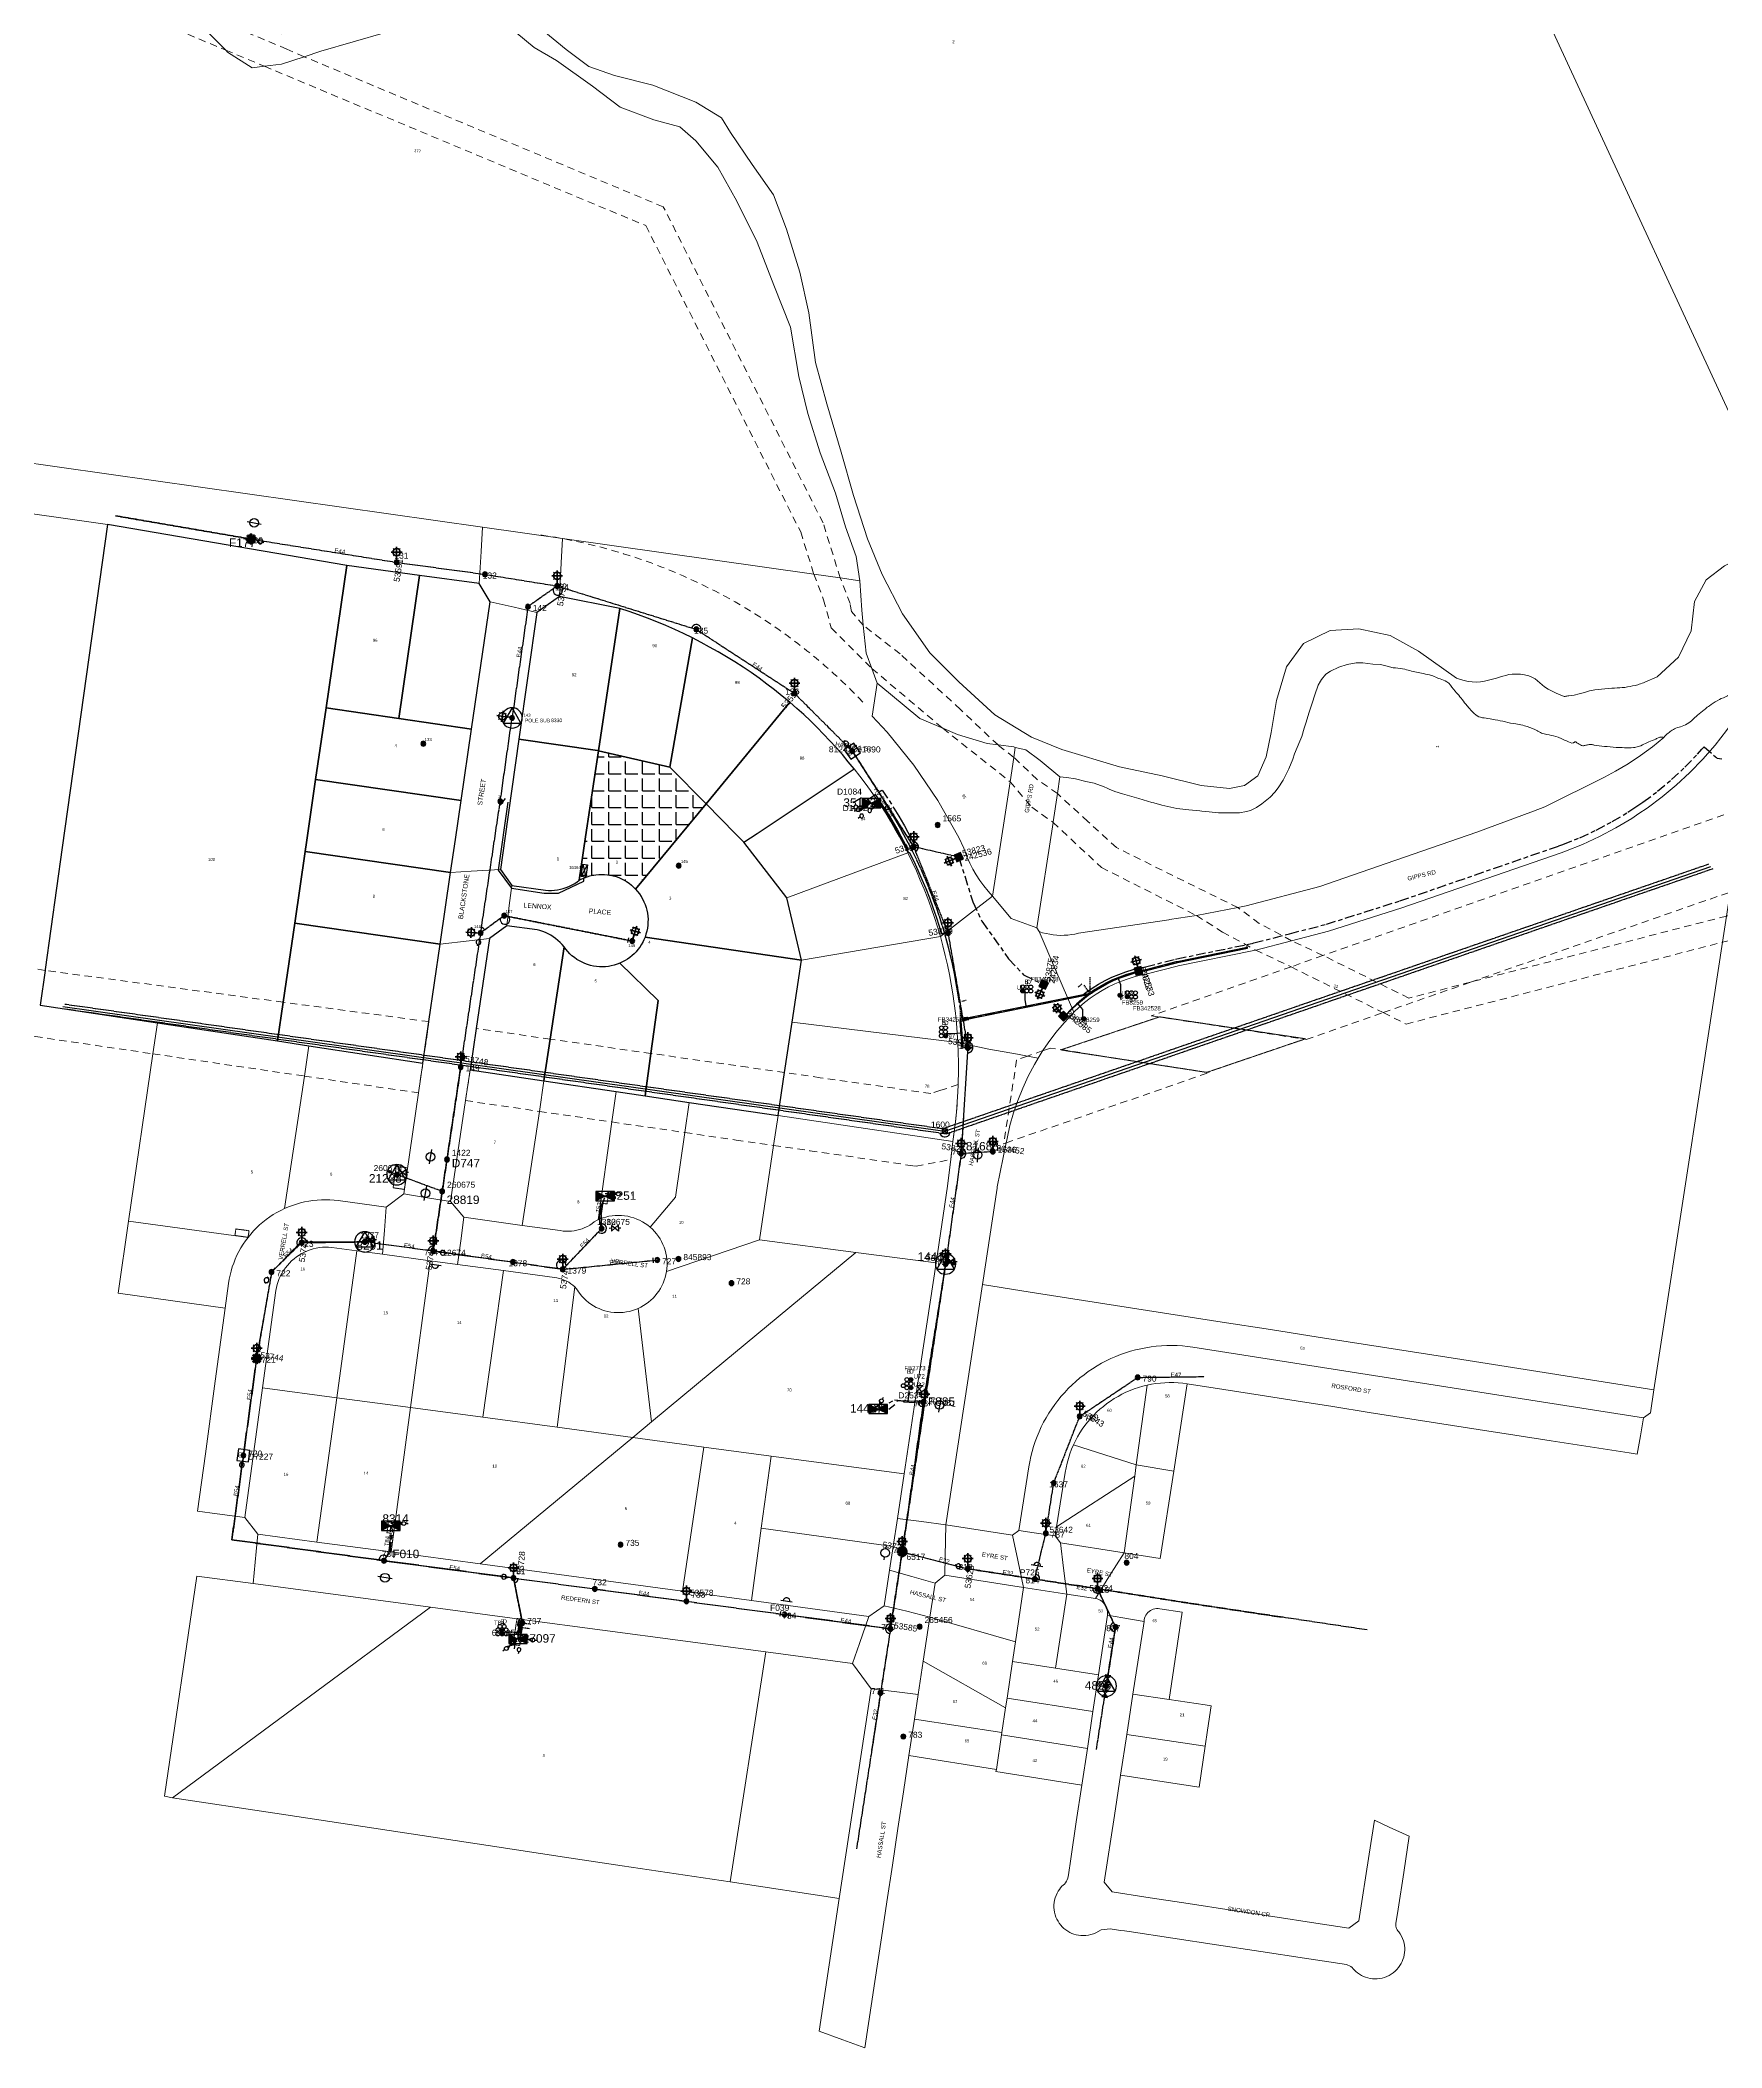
# Model space of a CAD drawing. Header units: metres. Extents: x 306724 to 308705, y 6252900 to 6254147.
# Drawn here: x 307509 to 308205, y 6252900 to 6253731 of the extents above; entities that cross this region are included whole.
import ezdxf
from ezdxf.enums import TextEntityAlignment as Align

# ---------------------------------------------------------------- set-up
doc = ezdxf.new("R2010")
doc.units = ezdxf.units.M
for name, pattern in [('Cable Exist OH', [1, 1, 0]), ('Cable Exist UG', [8.2, 4, -1.2, 1.8, -1.2]), ('Dash', [5, 3, -2]), ('DASHED', [0.75, 0.5, -0.25]), ('HIDDEN', [0.375, 0.25, -0.125]), ('HIDDEN2', [0.1875, 0.125, -0.0625])]:
    doc.linetypes.add(name, pattern=pattern)
doc.layers.get('0').update_dxf_attribs({"color": 6})
for name, color, linetype in [('_User Miscellaneous1', 7, 'Continuous'), ('Duct_SP_EXT', 7, 'Continuous'), ('Equip_HV_EXT', 7, 'Continuous'), ('Equip_LV_EXT', 7, 'Continuous'), ('Equip_SP_HV_EXT', 7, 'Continuous'), ('Equip_SP_LV_EXT', 7, 'Continuous'), ('Equip_SP_SL_EXT', 7, 'Continuous'), ('Mains_HV_EXT', 7, 'Continuous'), ('Mains_LV_EXT', 7, 'Continuous'), ('Mains_SL_EXT', 7, 'Continuous'), ('Mains_TR_EXT', 7, 'Continuous'), ('Sub_SP_EXT', 7, 'Continuous'), ('Sub_SP_TR_HV_LV_EXT', 7, 'Continuous'), ('SupportsOH_SP_TR_HV_LV_SL_EXT', 7, 'Continuous'), ('SupportsUG_SP_LV_SL_EXT', 7, 'Continuous'), ('Trench_SP_EXT', 7, 'Continuous')]:
    doc.layers.add(name, color=color, linetype=linetype)
for name, color, linetype, lineweight in [('Cadastre Buildings_SP_EXT', 9, 'Continuous', 5), ('Cadastre Developer_SP_EXT', 9, 'Continuous', 5), ('Cadastre Easements_SP_EXT', 9, 'Continuous', 5), ('Cadastre Land Parcels_SP_EXT', 9, 'Continuous', 5), ('Cadastre Other Property_SP_EXT', 9, 'HIDDEN', 5), ('Cadastre Roads_SP_EXT', 9, 'Continuous', 5)]:
    doc.layers.add(name, color=color, linetype=linetype, lineweight=lineweight)
doc.layers.add('UNKNOWN_FEATURES', color=1, linetype='DASHED', plot=False)
doc.styles.add('COLUMN_LABEL', font='arial.ttf')
doc.styles.add('HVSW_LABEL', font='arial.ttf')
doc.styles.add('iecARIAL', font='arial.ttf', dxfattribs={"height": 2})
doc.styles.add('POLE_LABEL', font='arial.ttf')
doc.styles.get("Standard").update_dxf_attribs({"font": 'arial.ttf'})
doc.styles.add('SWITCH_LABEL', font='arial.ttf', dxfattribs={"height": 2.5})
doc.linetypes.add('Cable E OH', pattern='A,9.4,["E",Standard,S=1.7,R=0,X=0,Y=-1],0', length=9.4)
doc.linetypes.add('Cable E UG', pattern='A,6,-0.5,["E",Standard,S=1.7,R=0,X=0.5,Y=-1],-2.9', length=9.4)
doc.linetypes.add('Cable P UG', pattern='A,6,-0.5,["P",Standard,S=1.7,R=0,X=0.5,Y=-1],-2.9', length=9.4)
doc.linetypes.add('Trench-HV', pattern='A,7,-2,["/",Standard,S=1.5,R=0,X=-1.2,Y=-0.7],-0.001', length=9.001)

# ---------------------------------------------------------------- blocks, each defined once
blk = doc.blocks.new('SUB_PADMOUNT_EXT')
for points in [[(0, 0), (-3.84, 1.92), (-3.84, -1.92)], [(0, 0), (3.84, 1.92), (3.84, -1.92)]]:
    blk.add_hatch(color=256).paths.add_polyline_path(points)
for p, q in [((3.84, 1.92), (-3.84, -1.92)), ((-3.84, 1.92), (3.84, -1.92))]:
    blk.add_line(p, q)
blk.add_lwpolyline([(-3.84, -1.92), (3.84, -1.92), (3.84, 1.92), (-3.84, 1.92)], close=True)
for tag, height, flags, p in [('STREET_CODE', 0.2, 9, (1.5, 0)), ('ASSET_NUM', 3.5, 8, (2, 2)), ('CONSTRUCTED_VOLTAGE', 0.2, 9, (1.5, -0.2)), ('OPERATING_VOLTAGE', 0.2, 9, (1.5, -0.6)), ('ORIENTATION', 0.2, 9, (1.5, -0.8)), ('OWNED_BY', 0.2, 9, (1.5, -1)), ('OPERATED_BY', 0.2, 9, (1.5, -1.2)), ('SECONDARY_VOLTAGE', 0.2, 9, (1.5, -1.6)), ('STATE', 0.2, 9, (1.5, -1.8)), ('SUBSTATION_TYPE', 0.2, 9, (1.5, -2.2)), ('STREETNAME', 0.2, 9, (1.5, -3)), ('SUBURB', 0.2, 9, (1.5, -3.2)), ('Z', 0.2, 1, (1.5, -3.6)), ('NO_PHASES', 0.2, 9, (1.5, -0.4)), ('MAINTAINED_BY', 0.2, 9, (1.5, -1.4)), ('PARENT', 0.2, 9, (1.5, -2)), ('USAGE', 0.2, 9, (1.5, -2.4)), ('LEGEND', 0.2, 9, (1.5, -2.6)), ('LOCATION', 0.2, 9, (1.5, -2.8)), ('NOTES', 0.2, 9, (1.5, -3.4))]:
    blk.add_attdef(tag, text='', height=height, dxfattribs=dict(flags=flags)).set_placement(p, align=Align.MIDDLE_LEFT)
blk = doc.blocks.new('SUB_POLE_EXT')
blk.add_wipeout([(0, 4.22), (0.42, 4.2), (0.83, 4.14), (1.21, 4.05), (1.62, 3.9), (1.99, 3.72), (2.35, 3.51), (2.68, 3.26), (2.99, 2.99), (3.28, 2.66), (3.52, 2.34), (3.76, 1.92), (3.9, 1.62), (4.04, 1.23), (4.18, 0.63), (4.22, 0), (4.18, -0.61), (4.06, -1.15), (3.9, -1.62), (3.58, -2.24), (3.22, -2.73), (2.97, -3.01), (2.68, -3.26), (2.36, -3.5), (2, -3.72), (1.64, -3.89), (1.25, -4.03), (0.82, -4.14), (0.42, -4.2), (0, -4.22), (-0.41, -4.2), (-0.8, -4.15), (-1.21, -4.05), (-1.62, -3.9), (-1.99, -3.73), (-2.35, -3.51), (-2.68, -3.26), (-2.96, -3.02), (-3.23, -2.72), (-3.51, -2.35), (-3.71, -2.01), (-3.91, -1.6), (-4.05, -1.21), (-4.16, -0.76), (-4.22, -0.14), (-4.21, 0.39), (-4.14, 0.83), (-4.03, 1.27), (-3.9, 1.63), (-3.71, 2.02), (-3.5, 2.37), (-3.28, 2.67), (-2.99, 2.99), (-2.68, 3.27), (-2.33, 3.52), (-1.98, 3.73), (-1.63, 3.9), (-1.2, 4.05), (-0.78, 4.15), (-0.4, 4.21)])
blk.add_line((2.16, 0.48), (2.16, 0.48, 0))
blk.add_lwpolyline([(-4.22, 0, 1), (4.22, 0, 1)], format="xyb", close=True)
blk.add_lwpolyline([(2.14, 0.52), (0, 4.22), (-3.66, -2.11), (3.66, -2.11)], close=True)
for tag, height, flags, p in [('STREET_CODE', 0.2, 9, (1.5, 0)), ('ASSET_NUM', 3.5, 8, (2, 2)), ('CONSTRUCTED_VOLTAGE', 0.2, 9, (1.5, -0.2)), ('OPERATING_VOLTAGE', 0.2, 9, (1.5, -0.6)), ('OPERATED_BY', 0.2, 9, (1.5, -0.8)), ('ORIENTATION', 0.2, 9, (1.5, -1.2)), ('OWNED_BY', 0.2, 9, (1.5, -1.4)), ('SECONDARY_VOLTAGE', 0.2, 9, (1.5, -1.6)), ('STATE', 0.2, 9, (1.5, -1.8)), ('SUBSTATION_TYPE', 0.2, 9, (1.5, -2)), ('STREETNAME', 0.2, 9, (1.5, -2.8)), ('SUBURB', 0.2, 9, (1.5, -3)), ('Z', 0.2, 1, (1.5, -3.4)), ('NO_PHASES', 0.2, 9, (1.5, -0.4)), ('MAINTAINED_BY', 0.2, 9, (1.5, -1)), ('USAGE', 0.2, 9, (1.5, -2.2)), ('LEGEND', 0.2, 9, (1.5, -2.4)), ('LOCATION', 0.2, 9, (1.5, -2.6)), ('NOTES', 0.2, 9, (1.5, -3.2))]:
    blk.add_attdef(tag, text='', height=height, dxfattribs=dict(flags=flags)).set_placement(p, align=Align.MIDDLE_LEFT)
blk = doc.blocks.new('COLUMN_EXT')
blk.add_hatch(color=256).paths.add_polyline_path([(-1.49, 1.48), (-1.49, -1.49), (1.48, -1.49), (1.48, 1.48)])
blk.add_lwpolyline([(-1.49, -1.49), (1.48, -1.49), (1.48, 1.48), (-1.49, 1.48)], close=True)
for tag, height, style, flags, p in [('STRUCTURE_PLANT_NUMBER', 0.2, 'POLE_LABEL', 9, (1.81, 0.03)), ('ASSET_NUM', 2.5, 'COLUMN_LABEL', 8, (2, 2)), ('STREET_CODE', 0.2, 'COLUMN_LABEL', 9, (1.81, -0.2))]:
    blk.add_attdef(tag, text='', height=height, dxfattribs=dict(style=style, flags=flags)).set_placement(p, align=Align.MIDDLE_LEFT)
at = {"flags": 1}
blk.add_attdef('Z', (1.81, -2.35), '', height=0.2, dxfattribs=at)
at = {"flags": 9}
for tag, p in [('COLUMN_TYPE', (1.81, -0.4)), ('OWNED_BY', (1.81, -0.6)), ('STATE', (1.81, -0.8)), ('USAGE', (1.81, -1)), ('STREETNAME', (1.81, -1.6)), ('SUBURB', (1.81, -1.8)), ('LEGEND', (1.81, -1.2)), ('LOCATION', (1.81, -1.4)), ('NOTES', (1.81, -2))]:
    blk.add_attdef(tag, text='', height=0.2, dxfattribs=at).set_placement(p, align=Align.MIDDLE_LEFT)
blk = doc.blocks.new('DUCT_EXT')
blk.add_circle((0, 0.8), 0.8)
at = {"flags": 1}
blk.add_attdef('Z', (0, 0), '', height=0.2, dxfattribs=at)
at = {"flags": 9}
for tag, p in [('DUCT_CODE', (0, 0)), ('XSECT_TYPE', (0, -0.2)), ('STATE', (0, -0.6)), ('FB_REFERENCE', (0, -0.4)), ('NOTES', (0, -0.8))]:
    blk.add_attdef(tag, text='', height=0.2, dxfattribs=at).set_placement(p, align=Align.MIDDLE_LEFT)
blk = doc.blocks.new('LV_OH_LINKS_OPEN_EXT')
for p, q in [((-0.17, 4.97), (-0.17, 5.46)), ((-0.17, 3), (-0.17, 2.5)), ((0.17, 4.97), (0.17, 5.46)), ((0.17, 3), (0.17, 2.5))]:
    blk.add_line(p, q)
blk.add_lwpolyline([(0, 2.99, 1), (0, 4.98, 1)], format="xyb", close=True)
at = {"flags": 9}
for tag, p in [('ACTUAL_STATUS', (0, 0)), ('CONSTRUCTED_VOLTAGE', (0, -0.2)), ('OPERATING_VOLTAGE', (0, -0.6)), ('ORIENTATION', (0, -0.8)), ('OWNED_BY', (0, -1)), ('STATE', (0, -1.2)), ('SWITCH_TYPE', (0, -1.4)), ('NO_PHASES', (0, -0.4)), ('USAGE', (0, -1.6)), ('LEGEND', (0, -1.8)), ('NOTES', (0, -2))]:
    blk.add_attdef(tag, text='', height=0.2, dxfattribs=at).set_placement(p, align=Align.MIDDLE_LEFT)
at = {"flags": 1}
blk.add_attdef('Z', (0, 0), '', height=0.2, dxfattribs=at)
blk = doc.blocks.new('LV_OH_LINKS_CLOSED_EXT')
for p, q in [((-0.17, 4.97), (-0.17, 3)), ((0.17, 4.97), (0.17, 3))]:
    blk.add_line(p, q)
blk.add_lwpolyline([(0, 2.99, 1), (0, 4.98, 1)], format="xyb", close=True)
at = {"flags": 9}
for tag, p in [('ACTUAL_STATUS', (0, 0)), ('CONSTRUCTED_VOLTAGE', (0, -0.2)), ('OPERATING_VOLTAGE', (0, -0.6)), ('ORIENTATION', (0, -0.8)), ('OWNED_BY', (0, -1)), ('STATE', (0, -1.2)), ('SWITCH_TYPE', (0, -1.4)), ('NO_PHASES', (0, -0.4)), ('USAGE', (0, -1.6)), ('NOTES', (0, -1.8))]:
    blk.add_attdef(tag, text='', height=0.2, dxfattribs=at).set_placement(p, align=Align.MIDDLE_LEFT)
at = {"flags": 1}
blk.add_attdef('Z', (0, 0), '', height=0.2, dxfattribs=at)
blk = doc.blocks.new('LV_OH_LINKS_DISTFUSE_EXT')
for p, q in [((0, 0), (0.96, 0)), ((3.84, 0), (4.8, 0))]:
    blk.add_line(p, q)
blk.add_lwpolyline([(3.84, -1.2), (3.84, 1.2), (0.96, -1.2), (0.96, 1.2)], close=True)
at = {"flags": 9}
for tag, p in [('ACTUAL_STATUS', (0, 0)), ('CONSTRUCTED_VOLTAGE', (0, -0.2)), ('OPERATING_VOLTAGE', (0, -0.6)), ('ORIENTATION', (0, -0.8)), ('OWNED_BY', (0, -1)), ('STATE', (0, -1.2)), ('SWITCH_TYPE', (0, -1.4)), ('NO_PHASES', (0, -0.4)), ('USAGE', (0, -1.6)), ('NOTES', (0, -1.8))]:
    blk.add_attdef(tag, text='', height=0.2, dxfattribs=at).set_placement(p, align=Align.MIDDLE_LEFT)
at = {"flags": 1}
blk.add_attdef('Z', (0, 0), '', height=0.2, dxfattribs=at)
blk = doc.blocks.new('SL_LANTERN_EXT')
at = {"lineweight": 40}
for p, q in [((-2.25, 4.22), (2.25, 4.22)), ((-1.46, 5.68), (-1.06, 5.28)), ((-1.46, 2.76), (-1.06, 3.16)), ((0, 1.97), (0, 6.47)), ((0, 0), (0, 2.72)), ((1.46, 5.68), (1.06, 5.28)), ((1.46, 2.76), (1.06, 3.16))]:
    blk.add_line(p, q, dxfattribs=at)
blk.add_circle((0, 4.22), 1.5, dxfattribs=at)
at = {"style": 'iecARIAL', "flags": 8}
blk.add_attdef('ASSET_NUM', (1.5, 1.5), '', height=2.5, dxfattribs=at)
for tag, p, height, flags in [('OPERATING_VOLTAGE', (0.98, -1.65), 0.2, 9), ('ORIENTATION', (0.98, -1.85), 0.2, 9), ('OWNED_BY', (0.98, -2.05), 0.2, 9), ('STATE', (0.98, -2.25), 0.2, 9), ('CONSTRUCTED_VOLTAGE', (0.98, -0.65), 0.2, 9), ('CONTROL_TYPE', (0.98, -0.85), 0.2, 9), ('LANTERN_PURPOSE', (0.98, -1.05), 0.2, 9), ('LANTERN_TYPE', (0.98, -1.25), 0.2, 9), ('NO_PHASES', (0.98, -1.45), 0.2, 9), ('USAGE', (0.98, -2.45), 0.2, 9), ('CEXIST', (0.98, -2.65), 0.2, 9), ('CNEW', (0.98, -2.85), 0.2, 9), ('CNUMBER', (0.98, -3.05), 0.2, 9), ('CREMOVE', (0.98, -3.25), 0.2, 9), ('CREPLACE', (0.98, -3.45), 0.2, 9), ('LKINGHEIGHT', (0.98, -3.65), 0.2, 9), ('LBRACKET', (0.98, -3.85), 0.2, 9), ('LBRACKETVOCAB', (0.98, -4.05), 0.2, 9), ('LCATEGORY', (0.98, -4.25), 0.2, 9), ('LCHARGE1', (0.98, -4.45), 0.2, 9), ('LCHARGE1PERCENT', (0.98, -4.65), 0.2, 9), ('LCHARGE2', (0.98, -4.85), 0.2, 9), ('LCHARGE2PERCENT', (0.98, -5.05), 0.2, 9), ('LCHARGE3', (0.98, -5.25), 0.2, 9), ('LCHARGE3PERCENT', (0.98, -5.45), 0.2, 9), ('LEXIST', (0.98, -5.65), 0.2, 9), ('LLAMP', (0.98, -5.85), 0.2, 9), ('LLAMPVOCAB', (0.98, -6.05), 0.2, 9), ('LMAST', (0.98, -6.25), 0.2, 9), ('LMASTVOCAB', (0.98, -6.45), 0.2, 9), ('LNEW', (0.98, -6.65), 0.2, 9), ('LANTNUMBER', (0.98, -6.85), 0.2, 9), ('LOUTREACH', (0.98, -7.25), 0.2, 9), ('LOUTREACHVOCAB', (0.98, -7.45), 0.2, 9), ('LRATECODE', (0.98, -7.65), 0.2, 9), ('LREMOVE', (0.98, -7.85), 0.2, 9), ('LREPLACE', (0.98, -8.05), 0.2, 9), ('LTYPE', (0.98, -8.25), 0.2, 9), ('LTYPEVOCAB', (0.98, -8.45), 0.2, 9), ('LNUMBER', (2.18, -3.25), 2.5, 8), ('STREETNAME', (0.98, -9.25), 0.2, 9), ('SUBURB', (0.98, -9.45), 0.2, 1), ('LEGEND', (0.98, -8.65), 0.2, 9), ('LOCATION', (0.98, -8.85), 0.2, 9), ('NOTES', (0.98, -9.05), 0.2, 9)]:
    blk.add_attdef(tag, p, '', height=height, dxfattribs=dict(flags=flags))
blk = doc.blocks.new('SL_NIGHTWATCH_EXT')
at = {"lineweight": 40}
h = blk.add_hatch(color=256, dxfattribs=at)
h.paths.add_polyline_path([(0.39, 1.96, 0.098491), (-0.39, 1.96), (-0.2, 0.98, -0.098491), (0.19, 0.98)])
h.paths.add_polyline_path([(0.55, 0.83, -0.098491), (0.83, 0.56), (1.66, 1.11, 0.098491), (1.11, 1.66)])
h.paths.add_polyline_path([(0.98, 0.2, -0.098491), (0.98, -0.19), (1.96, -0.39, 0.098491), (1.96, 0.39)])
h.paths.add_polyline_path([(0.83, -0.55, -0.098491), (0.56, -0.83), (1.11, -1.66, 0.098491), (1.66, -1.11)])
h.paths.add_polyline_path([(-0.19, -0.98), (-0.39, -1.96, 0.098491), (0.39, -1.96), (0.2, -0.98, -0.098491)])
h.paths.add_polyline_path([(-0.83, -0.56), (-1.66, -1.11, 0.098491), (-1.11, -1.66), (-0.55, -0.83, -0.098491)])
h.paths.add_polyline_path([(-0.98, 0.19), (-1.96, 0.39, 0.098491), (-1.96, -0.39), (-0.98, -0.2, -0.098491)])
h.paths.add_polyline_path([(-1.11, 1.66, 0.098491), (-1.66, 1.11), (-0.83, 0.55, -0.098491), (-0.56, 0.83)])
for p, q in [((-1.16, 1.63), (-1.16, 1.63, 0)), ((-1.1, 1.64), (-1.1, 1.64, 0)), ((1.08, 1.63), (1.08, 1.63, 0)), ((-0.86, -0.57), (-0.86, -0.57, 0)), ((0.82, -0.57), (0.82, -0.57, 0)), ((1.13, -1.65), (1.13, -1.65, 0)), ((1.96, -0.37), (1.96, -0.37, 0))]:
    blk.add_line(p, q, dxfattribs=at)
for points in [[(-0.98, 0.19, 0.098491), (-0.98, -0.2), (-1.96, -0.39, -0.098491), (-1.96, 0.39)], [(-0.56, 0.83, 0.098491), (-0.83, 0.55), (-1.66, 1.11, -0.098491), (-1.11, 1.66)], [(-0.2, 0.98, -0.098491), (0.19, 0.98), (0.39, 1.96, 0.098491), (-0.39, 1.96)], [(0.83, 0.56), (1.66, 1.11, 0.098491), (1.11, 1.66), (0.55, 0.83, -0.098491)], [(0.98, -0.19), (1.96, -0.39, 0.098491), (1.96, 0.39), (0.98, 0.2, -0.098491)], [(-0.83, -0.56, 0.098491), (-0.55, -0.83), (-1.11, -1.66, -0.098491), (-1.66, -1.11)], [(0.2, -0.98), (0.39, -1.96, -0.098491), (-0.39, -1.96), (-0.19, -0.98, 0.098491)], [(0.56, -0.83), (1.11, -1.66, 0.098491), (1.66, -1.11), (0.83, -0.55, -0.098491)]]:
    blk.add_lwpolyline(points, format="xyb", close=True, dxfattribs=at)
blk.add_circle((0, 0), 1, dxfattribs=at)
blk = doc.blocks.new('POLE_EXT')
blk.add_hatch(color=256).paths.add_polyline_path([(-1, 0, 1), (1, 0, 1)])
blk.add_lwpolyline([(-1, 0, 1), (1, 0, 1)], format="xyb", close=True)
for tag, height, flags, p in [('pNumber', 2.5, 8, (-17.84, 2.07)), ('OWNED_BY', 0.2, 9, (1.35, -0.4)), ('SPECIAL_USE', 0.2, 9, (1.35, -0.8)), ('STATE', 0.2, 9, (1.35, -1)), ('cLV', 0.2, 9, (1.35, -1.4)), ('hDepth', 0.2, 9, (1.35, -1.6)), ('hDia', 0.2, 9, (1.35, -1.8)), ('cHV', 0.2, 9, (1.35, -2)), ('cLinedev', 0.2, 9, (1.35, -3.4)), ('pExisting', 0.2, 9, (1.35, -3.8)), ('pFooting', 0.2, 9, (1.35, -4.4)), ('pNew', 0.2, 9, (1.35, -4.6)), ('pRelocate', 0.2, 9, (1.35, -5)), ('pRemove', 0.2, 9, (1.35, -5.2)), ('pReplace', 0.2, 9, (1.35, -5.4)), ('pStay', 0.2, 9, (1.35, -5.6)), ('pType', 0.2, 9, (1.35, -5.8)), ('cspan', 0.2, 9, (1.35, -6)), ('STREETNAME', 0.2, 9, (1.35, -6.2)), ('SUBURB', 0.2, 9, (1.35, -6.4)), ('OPERATED_BY', 0.2, 9, (1.36, -7.01)), ('PARENT', 0.2, 9, (1.35, -0.6)), ('USAGE', 0.2, 9, (1.35, -1.2)), ('LBRACKET', 0.2, 9, (1.35, -2.2)), ('LExisting', 0.2, 9, (1.35, -2.4)), ('LANTNUMBER', 0.2, 9, (1.35, -2.6)), ('LOther', 0.2, 9, (1.35, -2.8)), ('LRemove', 0.2, 9, (1.35, -3)), ('LEGEND', 0.2, 9, (1.35, -3.2)), ('LOCATION', 0.2, 9, (1.35, -3.6)), ('PFNUMBER', 0.2, 9, (1.35, -4)), ('NEWPFNUMBER', 0.2, 9, (1.35, -4.2)), ('NOTES', 0.2, 9, (1.35, -6.6)), ('MAINTAINED_BY', 0.2, 9, (1.36, -6.81))]:
    blk.add_attdef(tag, text='', height=height, dxfattribs=dict(flags=flags)).set_placement(p, align=Align.MIDDLE_LEFT)
at = {"style": 'POLE_LABEL'}
for tag, height, flags, p in [('STRUCTURE_PLANT_NUMBER', 0.2, 9, (1.35, 0.03)), ('ASSET_NUM', 2.5, 8, (2, 2)), ('STREET_CODE', 0.2, 9, (1.35, -0.2))]:
    blk.add_attdef(tag, text='', height=height, dxfattribs=dict(at, flags=flags)).set_placement(p, align=Align.MIDDLE_LEFT)
at = {"flags": 1}
blk.add_attdef('Z', (1.35, -7.33), '', height=0.2, dxfattribs=at)
blk = doc.blocks.new('HV_STJ_EXT')
h = blk.add_hatch(color=256)
edge = h.paths.add_edge_path()
edge.add_ellipse((-0.59, 0.13), major_axis=(0.226, 0.226), ratio=1, start_angle=44.99996, end_angle=135)
edge.add_line((-0.91, 0.13), (-0.91, -0.13))
edge.add_ellipse((-0.59, -0.13), major_axis=(0.226, 0.226), ratio=1, start_angle=134.99996, end_angle=225)
edge.add_line((-0.59, -0.45), (0.59, -0.45))
edge.add_ellipse((0.59, -0.13), major_axis=(-0.226, 0.226), ratio=1, start_angle=134.99996, end_angle=225)
edge.add_line((0.91, -0.13), (0.91, 0.13))
edge.add_ellipse((0.59, 0.13), major_axis=(-0.226, 0.226), ratio=1, start_angle=224.99996, end_angle=315)
edge.add_line((0.59, 0.45), (-0.59, 0.45))
blk.add_lwpolyline([(-0.91, 0.13), (-0.91, -0.13, 0.414214), (-0.59, -0.45), (0.59, -0.45, 0.414214), (0.91, -0.13), (0.91, 0.13, 0.414214), (0.59, 0.45), (-0.59, 0.45, 0.414214)], format="xyb", close=True)
for tag, flags, p in [('ORIENTATION', 9, (1.5, 0)), ('Z', 1, (1.5, -0.8)), ('USAGE', 9, (1.5, -0.2)), ('LEGEND', 9, (1.5, -0.4)), ('NOTES', 9, (1.5, -0.6))]:
    blk.add_attdef(tag, text='', height=0.2, dxfattribs=dict(flags=flags)).set_placement(p, align=Align.MIDDLE_LEFT)
blk = doc.blocks.new('LV_UG_DFUSE_CLOSED_EXT')
for points in [[(1, 0), (0, 0)], [(5.04, 0.73), (2.16, -0.72)], [(5.05, -0.71), (2.16, 0.72)], [(6.2, 0.01), (7.2, 0.01)]]:
    blk.add_lwpolyline(points)
for centre in [(1.8, 0), (5.4, 0.01)]:
    blk.add_circle(centre, 0.8)
at = {"flags": 9}
for tag, p in [('ACTUAL_STATUS', (0, 0)), ('CONSTRUCTED_VOLTAGE', (0, -0.2)), ('OPERATING_VOLTAGE', (0, -0.6)), ('ORIENTATION', (0, -0.8)), ('STATE', (0, -1)), ('SWITCH_TYPE', (0, -1.2)), ('NO_PHASES', (0, -0.4)), ('USAGE', (0, -1.4)), ('NOTES', (0, -1.6))]:
    blk.add_attdef(tag, text='', height=0.2, dxfattribs=at).set_placement(p, align=Align.MIDDLE_LEFT)
at = {"flags": 1}
blk.add_attdef('Z', (0, 0), '', height=0.2, dxfattribs=at)
blk = doc.blocks.new('LV_UG_DFUSE_OPEN_EXT')
for points in [[(1, 0), (0, 0)], [(6.2, 0.01), (7.2, 0.01)]]:
    blk.add_lwpolyline(points)
for centre in [(1.8, 0), (5.4, 0.01)]:
    blk.add_circle(centre, 0.8)
at = {"flags": 9}
for tag, p in [('ACTUAL_STATUS', (0, 0)), ('CONSTRUCTED_VOLTAGE', (0, -0.2)), ('OPERATING_VOLTAGE', (0, -0.6)), ('ORIENTATION', (0, -0.8)), ('STATE', (0, -1)), ('SWITCH_TYPE', (0, -1.2)), ('NO_PHASES', (0, -0.4)), ('USAGE', (0, -1.4)), ('NOTES', (0, -1.6))]:
    blk.add_attdef(tag, text='', height=0.2, dxfattribs=at).set_placement(p, align=Align.MIDDLE_LEFT)
at = {"flags": 1}
blk.add_attdef('Z', (0, 0), '', height=0.2, dxfattribs=at)
blk = doc.blocks.new('HV_DOF_CLOSED_EXT')
for p, q in [((0, 7.9), (0, 6.94)), ((0, 4.06), (0, 3.1))]:
    blk.add_line(p, q)
blk.add_lwpolyline([(-1.2, 4.06), (1.2, 4.06), (-1.2, 6.94), (1.2, 6.94)], close=True)
for tag, height, flags, p in [('STREET_CODE', 0.2, 9, (1.5, 0)), ('ASSET_NUM', 2.5, 8, (2, 2)), ('ACTUAL_STATUS', 0.2, 9, (1.5, -0.2)), ('CONSTRUCTED_VOLTAGE', 0.2, 9, (1.5, -0.4)), ('OPERATING_VOLTAGE', 0.2, 9, (1.5, -0.8)), ('ORIENTATION', 0.2, 9, (1.5, -1)), ('OWNED_BY', 0.2, 9, (1.5, -1.2)), ('OPERATED_BY', 0.2, 9, (1.5, -1.4)), ('STATE', 0.2, 9, (1.5, -1.8)), ('SWITCH_TYPE', 0.2, 9, (1.5, -2)), ('STREETNAME', 0.2, 9, (1.5, -2.8)), ('SUBURB', 0.2, 9, (1.5, -3)), ('Z', 0.2, 1, (1.5, -3.6)), ('NO_PHASES', 0.2, 9, (1.5, -0.6)), ('MAINTAINED_BY', 0.2, 9, (1.5, -1.6)), ('USAGE', 0.2, 9, (1.5, -2.2)), ('LEGEND', 0.2, 9, (1.5, -2.4)), ('LOCATION', 0.2, 9, (1.5, -2.6)), ('NOTES', 0.2, 9, (1.5, -3.2)), ('LABEL_ALIGNMENT', 0.2, 9, (1.5, -3.4))]:
    blk.add_attdef(tag, text='', height=height, dxfattribs=dict(flags=flags)).set_placement(p, align=Align.MIDDLE_LEFT)
blk = doc.blocks.new('HV_ABS_CLOSED_EXT')
blk.add_line((-3, 6.87), (3, 6.87))
blk.add_circle((0, 6.87), 1.8)
at = {"flags": 1}
blk.add_attdef('Z', (0, 0), '', height=0.2, dxfattribs=at)
at = {"style": 'HVSW_LABEL'}
for tag, height, flags, p in [('ASSET_NUM', 3.5, 8, (2, 2)), ('STREET_CODE', 0.2, 9, (0, -0.2))]:
    blk.add_attdef(tag, text='', height=height, dxfattribs=dict(at, flags=flags)).set_placement(p, align=Align.MIDDLE_LEFT)
at = {"flags": 9}
for tag, p in [('ACTUAL_STATUS', (0, -0.4)), ('CONSTRUCTED_VOLTAGE', (0, -0.6)), ('OPERATING_VOLTAGE', (0, -1)), ('ORIENTATION', (0, -1.2)), ('OWNED_BY', (0, -1.4)), ('STATE', (0, -1.6)), ('SWITCH_TYPE', (0, -1.8)), ('STREETNAME', (0, -2.6)), ('SUBURB', (0, -2.8)), ('NO_PHASES', (0, -0.8)), ('USAGE', (0, -2)), ('LEGEND', (0, -2.2)), ('LOCATION', (0, -2.4)), ('NOTES', (0, -3))]:
    blk.add_attdef(tag, text='', height=0.2, dxfattribs=at).set_placement(p, align=Align.MIDDLE_LEFT)
blk = doc.blocks.new('HV_USL_CLOSED_EXT')
blk.add_line((2.4, 5.5), (-2.4, 5.5))
blk.add_lwpolyline([(1.44, 5.5, 0.414214), (0, 6.94, 0.414214), (-1.44, 5.5)], format="xyb")
for tag, height, flags, p in [('STREET_CODE', 0.2, 9, (1.5, 0)), ('ASSET_NUM', 2.5, 8, (2, 2)), ('ACTUAL_STATUS', 0.2, 9, (1.5, -0.2)), ('CONSTRUCTED_VOLTAGE', 0.2, 9, (1.5, -0.4)), ('OPERATING_VOLTAGE', 0.2, 9, (1.5, -0.8)), ('ORIENTATION', 0.2, 9, (1.5, -1)), ('OWNED_BY', 0.2, 9, (1.5, -1.2)), ('OPERATED_BY', 0.2, 9, (1.5, -1.4)), ('STATE', 0.2, 9, (1.5, -1.8)), ('SWITCH_TYPE', 0.2, 9, (1.5, -2)), ('STREETNAME', 0.2, 9, (1.5, -2.8)), ('SUBURB', 0.2, 9, (1.5, -3)), ('Z', 0.2, 1, (1.5, -3.6)), ('NO_PHASES', 0.2, 9, (1.5, -0.6)), ('MAINTAINED_BY', 0.2, 9, (1.5, -1.6)), ('USAGE', 0.2, 9, (1.5, -2.2)), ('LEGEND', 0.2, 9, (1.5, -2.4)), ('LOCATION', 0.2, 9, (1.5, -2.6)), ('NOTES', 0.2, 9, (1.5, -3.2)), ('LABEL_ALIGNMENT', 0.2, 9, (1.5, -3.4))]:
    blk.add_attdef(tag, text='', height=height, dxfattribs=dict(flags=flags)).set_placement(p, align=Align.MIDDLE_LEFT)
blk = doc.blocks.new('HV_ABS_OPEN_EXT')
for p, q in [((-3, 6.87), (-1.8, 6.87)), ((1.8, 6.87), (3, 6.87))]:
    blk.add_line(p, q)
blk.add_circle((0, 6.87), 1.8)
for tag, height, flags, p in [('STREET_CODE', 0.2, 9, (1.5, 0)), ('ASSET_NUM', 2.5, 8, (2, 2)), ('ACTUAL_STATUS', 0.2, 9, (1.5, -0.2)), ('CONSTRUCTED_VOLTAGE', 0.2, 9, (1.5, -0.4)), ('OPERATING_VOLTAGE', 0.2, 9, (1.5, -0.8)), ('ORIENTATION', 0.2, 9, (1.5, -1)), ('OWNED_BY', 0.2, 9, (1.5, -1.2)), ('STATE', 0.2, 9, (1.5, -1.4)), ('SWITCH_TYPE', 0.2, 9, (1.5, -1.6)), ('STREETNAME', 0.2, 9, (1.5, -2.4)), ('SUBURB', 0.2, 9, (1.5, -2.6)), ('OPERATED_BY', 0.2, 9, (1.5, -3.2)), ('Z', 0.2, 1, (1.5, -3.6)), ('NO_PHASES', 0.2, 9, (1.5, -0.6)), ('USAGE', 0.2, 9, (1.5, -1.8)), ('LEGEND', 0.2, 9, (1.5, -2)), ('LOCATION', 0.2, 9, (1.5, -2.2)), ('NOTES', 0.2, 9, (1.5, -2.8)), ('MAINTAINED_BY', 0.2, 9, (1.5, -3)), ('LABEL_ALIGNMENT', 0.2, 9, (1.5, -3.4))]:
    blk.add_attdef(tag, text='', height=height, dxfattribs=dict(flags=flags)).set_placement(p, align=Align.MIDDLE_LEFT)
blk = doc.blocks.new('SWG_HOLEC_SU_EXT')
blk.add_line((1.8, -2), (5.8, -2))
for points in [[(1, 0), (0, 0)], [(6.6, 0), (7.6, 0)]]:
    blk.add_lwpolyline(points)
for points in [[(1.8, -0.8, 1), (1.8, 0.8, 1)], [(5.8, -0.8, 1), (5.8, 0.8, 1)]]:
    blk.add_lwpolyline(points, format="xyb", close=True)
at = {"style": 'SWITCH_LABEL', "flags": 8}
blk.add_attdef('ASSET_NUM', text='', height=2.5, rotation=179.95437, dxfattribs=at).set_placement((-2.4, 0), align=Align.MIDDLE_LEFT)
at = {"flags": 1}
blk.add_attdef('Z', (0, 0), '', height=0.2, dxfattribs=at)
at = {"flags": 9}
for tag, p in [('ACTUAL_STATUS', (0, -0.4)), ('CONSTRUCTED_VOLTAGE', (0, -0.6)), ('OPERATING_VOLTAGE', (0, -1)), ('ORIENTATION', (0, -1.2)), ('OWNED_BY', (0, -1.4)), ('STATE', (0, -1.8)), ('SWITCH_TYPE', (0, -2)), ('STREETNAME', (0, -2.6)), ('SUBURB', (0, -2.8)), ('NO_PHASES', (0, -0.8)), ('PARENT', (0, -1.6)), ('USAGE', (0, -2.2)), ('LOCATION', (0, -2.4)), ('NOTES', (0, -3))]:
    blk.add_attdef(tag, text='', height=0.2, dxfattribs=at).set_placement(p, align=Align.MIDDLE_LEFT)
at = {"style": 'SWITCH_LABEL', "flags": 9}
blk.add_attdef('STREET_CODE', text='', height=0.2, dxfattribs=at).set_placement((0, -0.2), align=Align.MIDDLE_LEFT)
blk = doc.blocks.new('HV_LOAD_BREAK_EXT')
blk.add_lwpolyline([(-2.4, -2.4), (2.4, -2.4), (2.4, 2.4), (-2.4, 2.4)], close=True)
at = {"insert": (-1.1, 0.99), "char_height": 2, "width": 2.9628, "attachment_point": 1}
blk.add_mtext('{\\Fisocp|c0;LB}', dxfattribs=at)
for tag, height, flags, p in [('STREET_CODE', 0.2, 9, (1.5, 0)), ('ASSET_NUM', 2.5, 8, (2, 2)), ('ACTUAL_STATUS', 0.2, 9, (1.5, -0.2)), ('CONSTRUCTED_VOLTAGE', 0.2, 9, (1.5, -0.4)), ('OPERATING_VOLTAGE', 0.2, 9, (1.5, -0.8)), ('ORIENTATION', 0.2, 9, (1.5, -1)), ('OWNED_BY', 0.2, 9, (1.5, -1.2)), ('OPERATED_BY', 0.2, 9, (1.5, -1.4)), ('STATE', 0.2, 9, (1.5, -1.8)), ('SWITCH_TYPE', 0.2, 9, (1.5, -2)), ('STREETNAME', 0.2, 9, (1.5, -2.8)), ('SUBURB', 0.2, 9, (1.5, -3)), ('Z', 0.2, 1, (1.5, -3.6)), ('NO_PHASES', 0.2, 9, (1.5, -0.6)), ('MAINTAINED_BY', 0.2, 9, (1.5, -1.6)), ('USAGE', 0.2, 9, (1.5, -2.2)), ('LEGEND', 0.2, 9, (1.5, -2.4)), ('LOCATION', 0.2, 9, (1.5, -2.6)), ('NOTES', 0.2, 9, (1.5, -3.2)), ('LABEL_ALIGNMENT', 0.2, 9, (1.5, -3.4))]:
    blk.add_attdef(tag, text='', height=height, dxfattribs=dict(flags=flags)).set_placement(p, align=Align.MIDDLE_LEFT)
blk = doc.blocks.new('End Shackle_EXT')
blk.add_wipeout([(0, 0.25), (1.81, 0.25), (1.82, -0.25), (0, -0.25)])
blk.add_line((1.81, -1), (1.81, 1))
at = {"flags": 1}
blk.add_attdef('Z', (0, 0), '', height=0.2, dxfattribs=at)
at = {"flags": 9}
for tag, p in [('CONNECTOR_TYPE', (0, 0)), ('CONSTRUCTED_VOLTAGE', (0, -0.2)), ('OPERATING_VOLTAGE', (0, -0.6)), ('ORIENTATION', (0, -0.8)), ('OWNED_BY', (0, -1)), ('STATE', (0, -1.2)), ('NO_PHASES', (0, -0.4)), ('USAGE', (0, -1.4)), ('NOTES', (0, -1.6))]:
    blk.add_attdef(tag, text='', height=0.2, dxfattribs=at).set_placement(p, align=Align.MIDDLE_LEFT)
blk = doc.blocks.new('CABLE_LARGE_EXT')
h = blk.add_hatch(color=256)
edge = h.paths.add_edge_path()
edge.add_arc((0, 0.55), 0.55, 0, 360)
blk.add_circle((0, 0.55), 0.55)
at = {"flags": 1}
blk.add_attdef('Z', (0, 0), '', height=0.2, dxfattribs=at)
at = {"flags": 9}
for tag, p in [('COND_CODE', (0, 0)), ('STATE', (0, -0.4)), ('XSECT_SIZE', (0, -0.6)), ('FB_REFERENCE', (0, -0.2)), ('NOTES', (0, -0.8))]:
    blk.add_attdef(tag, text='', height=0.2, dxfattribs=at).set_placement(p, align=Align.MIDDLE_LEFT)
blk = doc.blocks.new('CONNECTOR_NODE_EXT')
h = blk.add_hatch(color=256)
edge = h.paths.add_edge_path()
edge.add_arc((0, 0), 0.5, 0, 360)
blk.add_circle((0, 0), 0.5)
at = {"flags": 1}
blk.add_attdef('Z', (0, 0), '', height=0.2, dxfattribs=at)
at = {"flags": 9}
for tag, p in [('CONNECTOR_TYPE', (0, 0)), ('CONSTRUCTED_VOLTAGE', (0, -0.2)), ('OPERATING_VOLTAGE', (0, -0.6)), ('ORIENTATION', (0, -0.8)), ('SUBTYPE', (0, -1)), ('NO_PHASES', (0, -0.4)), ('USAGE', (0, -1.2)), ('NOTES', (0, -1.4))]:
    blk.add_attdef(tag, text='', height=0.2, dxfattribs=at).set_placement(p, align=Align.MIDDLE_LEFT)
blk = doc.blocks.new('TOWER_EXT')
for points in [[(1, -1), (-1, -1), (-1, 1), (1, 1), (1, -1), (-1, 1)], [(1, 1), (-1, -1)]]:
    blk.add_lwpolyline(points)
for tag, height, flags, p in [('STREET_CODE', 0.2, 9, (1.5, 0)), ('ASSET_NUM', 2.5, 8, (2, 2)), ('OWNED_BY', 0.2, 9, (1.5, -0.2)), ('SPECIAL_USE', 0.2, 9, (1.5, -0.4)), ('STATE', 0.2, 9, (1.5, -0.6)), ('STREETNAME', 0.2, 9, (1.5, -1.4)), ('SUBURB', 0.2, 9, (1.5, -1.6)), ('Z', 0.2, 1, (1.5, -2)), ('USAGE', 0.2, 9, (1.5, -0.8)), ('LEGEND', 0.2, 9, (1.5, -1)), ('LOCATION', 0.2, 9, (1.5, -1.2)), ('NOTES', 0.2, 9, (1.5, -1.8))]:
    blk.add_attdef(tag, text='', height=height, dxfattribs=dict(flags=flags)).set_placement(p, align=Align.MIDDLE_LEFT)

msp = doc.modelspace()

# ---------------------------------------------------------------- hatches: boundary and pattern name
at = {"layer": '_User Miscellaneous1'}
h = msp.add_hatch(dxfattribs=at)
h.set_pattern_fill('ANGLE', color=256)
h.set_pattern_definition([(0, (481.63, 182.659), (0, 6.985), [5.08, -1.905]), (90, (481.63, 182.659), (-6.985, 4e-16), [5.08, -1.905])])
h.paths.add_polyline_path([(307770.13, 6253429.77), (307740.55, 6253436.58), (307735.23, 6253400.99), (307732.53, 6253382.98), (307733.61, 6253383.54), (307734.72, 6253384.04), (307735.86, 6253384.46), (307737.02, 6253384.81), (307738.21, 6253385.09), (307739.41, 6253385.29), (307740.62, 6253385.41), (307741.83, 6253385.45), (307743.05, 6253385.42), (307744.26, 6253385.31), (307745.46, 6253385.12), (307746.64, 6253384.86), (307747.81, 6253384.52), (307748.95, 6253384.11), (307750.07, 6253383.62), (307751.15, 6253383.07), (307752.19, 6253382.45), (307753.2, 6253381.76), (307754.15, 6253381.01), (307755.06, 6253380.2), (307755.91, 6253379.33), (307774.43, 6253401.79), (307785.05, 6253414.66)])
h = msp.add_hatch(dxfattribs=at)
h.set_pattern_fill('ANGLE', color=256, scale=0.75, angle=49.88515)
h.set_pattern_definition([(49.88514769, (3745743.809, 3055014.679), (-4.006357136, 3.375441314), [3.81, -1.42875]), (139.88514769, (3745743.809, 3055014.679), (-3.375441314, -4.006357136), [3.81, -1.42875])])
h.paths.add_polyline_path([(307702.68, 6253415.19), (307702.09, 6253416.83), (307700.96, 6253415.49)])
h.paths.add_polyline_path([(307702.98, 6253415.11, 1), (307702.64, 6253415.05, 1)])
h = msp.add_hatch(dxfattribs=at)
h.set_pattern_fill('ANGLE', color=256, scale=0.75, angle=40.64803)
h.set_pattern_definition([(40.64802739, (3187750.248, 2544611.5634), (-3.4125764276, 3.9747734134), [3.81, -1.42875]), (130.64802739, (3187750.248, 2544611.5634), (-3.9747734134, -3.4125764276), [3.81, -1.42875])])
h.paths.add_polyline_path([(307701.46, 6253413.48), (307701.14, 6253415.19), (307699.81, 6253414.05)])
h.paths.add_polyline_path([(307701.75, 6253413.34, 1), (307701.4, 6253413.34, 1)])

# ---------------------------------------------------------------- linework, layer by layer
at = {"layer": '_User Miscellaneous1', "linetype": 'Trench-HV'}
for p, q in [((307703.05, 6253415.34), (307699.01, 6253387.21)), ((307699.01, 6253387.21), (307704.53, 6253379.71)), ((307734.5, 6253382.67), (307734.5, 6253383.94)), ((307704.53, 6253379.71), (307718.03, 6253377.73)), ((307718.03, 6253377.73), (307723.93, 6253377.73)), ((307723.93, 6253377.73), (307734.5, 6253382.67))]:
    msp.add_line(p, q, dxfattribs=at)
at = {"layer": '_User Miscellaneous1', "color": 7}
for p, q in [((307733.34, 6253384.54), (307736.04, 6253389.4)), ((307734.09, 6253389.68), (307735.29, 6253384.26))]:
    msp.add_line(p, q, dxfattribs=at)
at = {"layer": '_User Miscellaneous1', "linetype": 'Continuous'}
for points in [[(307610.08, 6253332.53), (307614.81, 6253365.25), (307619.13, 6253394.95), (307619.66, 6253398.66), (307623.45, 6253424.73), (307627.77, 6253454.34), (307636.35, 6253513.3), (307537.27, 6253530.3), (307518.59, 6253396.61), (307511.52, 6253346.08), (307511.47, 6253345.7), (307509.46, 6253331.34), (307558.02, 6253324.04), (307607.76, 6253316.49), (307610.08, 6253332.53)], [(307666.53, 6253509.2), (307636.35, 6253513.3), (307627.77, 6253454.34), (307657.85, 6253449.95), (307666.53, 6253509.2)], [(307695.66, 6253498.25), (307691.11, 6253505.86), (307666.53, 6253509.2), (307657.85, 6253449.95), (307687.97, 6253445.5), (307695.66, 6253498.25)], [(307779.4, 6253483.34), (307775.76, 6253485.12), (307772.09, 6253486.85), (307768.39, 6253488.49), (307764.64, 6253490.04), (307760.87, 6253491.52), (307757.06, 6253492.91), (307753.22, 6253494.22), (307749.35, 6253495.44), (307740.55, 6253436.58), (307770.13, 6253429.77), (307779.4, 6253483.34)], [(307785.05, 6253414.66), (307819.73, 6253456.7), (307816.62, 6253459.27), (307813.46, 6253461.79), (307810.26, 6253464.24), (307807, 6253466.63), (307803.7, 6253468.95), (307800.36, 6253471.21), (307796.97, 6253473.4), (307793.53, 6253475.52), (307790.06, 6253477.58), (307786.54, 6253479.56), (307782.99, 6253481.48), (307779.4, 6253483.34), (307770.13, 6253429.77), (307785.05, 6253414.66)], [(307657.85, 6253449.95), (307627.77, 6253454.34), (307623.45, 6253424.73), (307683.65, 6253415.99), (307687.97, 6253445.5), (307657.85, 6253449.95)], [(307846.37, 6253429.09), (307843.95, 6253432.09), (307841.47, 6253435.02), (307838.94, 6253437.91), (307836.35, 6253440.75), (307833.71, 6253443.54), (307831.02, 6253446.28), (307828.27, 6253448.96), (307825.47, 6253451.59), (307822.62, 6253454.17), (307819.73, 6253456.7), (307785.05, 6253414.66), (307797.3, 6253402.25), (307800.75, 6253398.76), (307806.27, 6253402.43), (307846.37, 6253429.09)], [(307740.55, 6253436.58), (307740.09, 6253436.69), (307707.59, 6253441.39), (307701.76, 6253400.32), (307699.94, 6253387.45), (307704.67, 6253380.84), (307718.61, 6253378.91), (307719.85, 6253378.82), (307721.09, 6253378.81), (307722.32, 6253378.87), (307723.55, 6253379.02), (307724.77, 6253379.26), (307725.97, 6253379.56), (307727.15, 6253379.95), (307728.3, 6253380.41), (307729.42, 6253380.95), (307730.5, 6253381.56), (307731.54, 6253382.24), (307732.53, 6253382.98), (307735.23, 6253400.99), (307740.55, 6253436.58)], [(307770.13, 6253429.77), (307740.55, 6253436.58), (307735.23, 6253400.99), (307732.53, 6253382.98), (307733.61, 6253383.54), (307734.72, 6253384.04), (307735.86, 6253384.46), (307737.02, 6253384.81), (307738.21, 6253385.09), (307739.41, 6253385.29), (307740.62, 6253385.41), (307741.83, 6253385.45), (307743.05, 6253385.42), (307744.26, 6253385.31), (307745.46, 6253385.12), (307746.64, 6253384.86), (307747.81, 6253384.52), (307748.95, 6253384.11), (307750.07, 6253383.62), (307751.15, 6253383.07), (307752.19, 6253382.45), (307753.2, 6253381.76), (307754.15, 6253381.01), (307755.06, 6253380.2), (307755.91, 6253379.33), (307774.43, 6253401.79), (307785.05, 6253414.66), (307770.13, 6253429.77)], [(307683.65, 6253415.99), (307623.45, 6253424.73), (307619.66, 6253398.66), (307619.13, 6253394.95), (307679.33, 6253386.21), (307681.32, 6253399.9), (307683.65, 6253415.99)], [(307797.3, 6253402.25), (307785.05, 6253414.66), (307774.43, 6253401.79), (307755.91, 6253379.33), (307756.74, 6253378.39), (307757.49, 6253377.39), (307758.19, 6253376.35), (307758.81, 6253375.26), (307759.36, 6253374.14), (307759.84, 6253372.98), (307760.24, 6253371.79), (307760.56, 6253370.58), (307760.8, 6253369.35), (307760.96, 6253368.11), (307761.04, 6253366.86), (307761.03, 6253365.61), (307760.95, 6253364.36), (307760.78, 6253363.12), (307760.53, 6253361.9), (307760.2, 6253360.69), (307759.81, 6253359.51), (307824.51, 6253350), (307818.5, 6253375.7), (307800.75, 6253398.76), (307797.3, 6253402.25)], [(307679.33, 6253386.21), (307619.13, 6253394.95), (307614.81, 6253365.25), (307675.01, 6253356.51), (307679.33, 6253386.21)], [(307670.35, 6253324.44), (307670.36, 6253324.49), (307675.01, 6253356.51), (307614.81, 6253365.25), (307610.08, 6253332.53), (307607.76, 6253316.49), (307620.72, 6253314.53), (307667.87, 6253307.35), (307670.35, 6253324.44)], [(307720.56, 6253317.27), (307726.28, 6253355.44), (307725.48, 6253356.39), (307724.64, 6253357.27), (307723.75, 6253358.11), (307722.8, 6253358.88), (307721.81, 6253359.6), (307720.78, 6253360.26), (307719.71, 6253360.85), (307718.6, 6253361.38), (307717.47, 6253361.83), (307716.31, 6253362.22), (307715.13, 6253362.53), (307702.59, 6253364.09), (307695.49, 6253358.85), (307689.97, 6253321.65), (307689.97, 6253321.63), (307687.44, 6253304.58), (307717.98, 6253300.03), (307720.56, 6253317.27)], [(307817.54, 6253303.41), (307820.68, 6253324.32), (307824.51, 6253350), (307759.81, 6253359.51), (307759.35, 6253358.4), (307758.83, 6253357.34), (307758.25, 6253356.3), (307757.6, 6253355.31), (307756.89, 6253354.36), (307756.13, 6253353.45), (307755.31, 6253352.6), (307754.43, 6253351.8), (307753.51, 6253351.05), (307752.54, 6253350.37), (307751.53, 6253349.75), (307750.49, 6253349.19), (307749.4, 6253348.71), (307765.3, 6253333.23), (307762.27, 6253311.32), (307759.85, 6253293.81), (307778.12, 6253291.06), (307814.87, 6253285.6), (307817.54, 6253303.41)], [(307740.91, 6253347.21), (307739.67, 6253347.32), (307738.44, 6253347.51), (307737.23, 6253347.78), (307736.04, 6253348.13), (307734.87, 6253348.55), (307733.73, 6253349.05), (307732.63, 6253349.63), (307731.57, 6253350.27), (307730.55, 6253350.98), (307729.58, 6253351.76), (307728.66, 6253352.6), (307727.8, 6253353.5), (307727, 6253354.45), (307726.28, 6253355.44), (307720.56, 6253317.27), (307717.98, 6253300.03), (307747.91, 6253295.57), (307759.85, 6253293.81), (307762.27, 6253311.32), (307765.3, 6253333.23), (307749.4, 6253348.71), (307748.25, 6253348.25), (307747.06, 6253347.88), (307745.85, 6253347.58), (307744.63, 6253347.37), (307743.39, 6253347.23), (307742.15, 6253347.18), (307740.91, 6253347.21)]]:
    msp.add_lwpolyline(points, close=True, dxfattribs=at)
at = {"layer": '_User Miscellaneous1'}
for points in [[(307700.96, 6253415.49), (307702.09, 6253416.83)], [(307699.81, 6253414.05), (307701.14, 6253415.19)]]:
    msp.add_lwpolyline(points, dxfattribs=at)
at = {"layer": '_User Miscellaneous1', "color": 7}
msp.add_lwpolyline([(307734.09, 6253389.68), (307736.04, 6253389.4), (307735.29, 6253384.26), (307733.34, 6253384.54)], close=True, dxfattribs=at)
at = {"layer": 'Cadastre Buildings_SP_EXT', "linetype": 'Continuous'}
for points in [[(307882.03, 6253359.79), (307824.51, 6253350), (307820.68, 6253324.32), (307889.3, 6253315.82), (307889.02, 6253319.86), (307888.68, 6253323.9), (307888.26, 6253327.94), (307887.76, 6253331.97), (307887.17, 6253335.98), (307886.51, 6253339.99), (307885.77, 6253343.98), (307884.95, 6253347.96), (307884.06, 6253351.92), (307883.08, 6253355.86), (307882.03, 6253359.79)], [(307595.53, 6253235.13), (307546.01, 6253241.87), (307541.69, 6253212.06), (307586.02, 6253205.92), (307587.42, 6253216.16), (307587.69, 6253217.87), (307588.05, 6253219.58), (307588.48, 6253221.26), (307588.98, 6253222.93), (307589.56, 6253224.57), (307590.21, 6253226.18), (307590.93, 6253227.77), (307591.72, 6253229.32), (307592.58, 6253230.83), (307593.51, 6253232.31), (307594.5, 6253233.73), (307595.53, 6253235.13)], [(307862.53, 6253107.21), (307807.94, 6253114.78), (307803.94, 6253084.87), (307852.39, 6253078.32), (307858.81, 6253082.74), (307861.04, 6253097.43), (307862.53, 6253107.21)], [(307564.29, 6253003.23), (307670.96, 6253082.19), (307597.6, 6253091.91), (307574.28, 6253095), (307560.89, 6253003.85), (307564.29, 6253003.23)], [(307845.66, 6253058.78), (307809.74, 6253063.59), (307795.05, 6252968.39), (307840.16, 6252961.55), (307853.47, 6253048.33), (307845.66, 6253058.78)]]:
    msp.add_lwpolyline(points, close=True, dxfattribs=at)
at = {"layer": 'Cadastre Easements_SP_EXT', "linetype": 'Dash'}
for points in [[(307667.87, 6253307.35), (307670.35, 6253324.44), (307670.36, 6253324.49), (307610.08, 6253332.53), (307511.47, 6253345.7), (307460.31, 6253353.3), (307410.53, 6253360.7), (307360.77, 6253368.1), (307310.7, 6253375.54), (307261.05, 6253382.92), (307211.18, 6253390.33), (307210.87, 6253390.38), (307112.18, 6253405.05), (307013.12, 6253419.76), (306963.46, 6253427.14), (306913.29, 6253434.6), (306864.34, 6253441.87), (306817.98, 6253448.76), (306728.23, 6253462.09), (306723.57, 6253431.76), (306813.9, 6253418.79), (306860.31, 6253412.13), (306909.16, 6253405.12), (307036.45, 6253386.84), (307058.37, 6253383.69), (307108.14, 6253376.54), (307158.02, 6253369.38), (307207.08, 6253362.34), (307256.98, 6253355.03), (307306.59, 6253347.76), (307356.7, 6253340.42), (307406.49, 6253333.13), (307456.28, 6253325.83), (307507.47, 6253318.31), (307556.14, 6253311.17), (307618.84, 6253301.94), (307666.05, 6253294.99), (307667.87, 6253307.35)], [(308065.35, 6253328.21), (308101.48, 6253340.84), (308208.87, 6253378.09), (308208.89, 6253378.24), (308213.98, 6253411.79), (308214.14, 6253412.8), (308211.06, 6253411.72), (308040.38, 6253351.9), (308027.17, 6253347.17), (307969.24, 6253326.92), (307977.69, 6253325.63), (307997.42, 6253322.66), (308017.18, 6253319.59), (308033.49, 6253317.13), (308065.35, 6253328.21)], [(307832.31, 6253301.29), (307817.54, 6253303.41), (307802.32, 6253305.61), (307762.27, 6253311.32), (307720.56, 6253317.27), (307689.97, 6253321.63), (307687.43, 6253304.58), (307685.53, 6253291.8), (307716.08, 6253287.35), (307746.13, 6253282.96), (307776.3, 6253278.57), (307797.49, 6253275.47), (307813.02, 6253273.24), (307828.08, 6253271.07), (307870.92, 6253264.8), (307872.03, 6253264.62), (307886.32, 6253267.39), (307887.17, 6253274.86), (307887.77, 6253278.92), (307888.27, 6253282.99), (307888.7, 6253287.08), (307889.03, 6253291.18), (307889.18, 6253293.53), (307889.28, 6253295.28), (307889.41, 6253298.41), (307882.23, 6253296.06), (307878.05, 6253294.77), (307832.31, 6253301.29)], [(307908.33, 6253273.92), (307909.25, 6253274.31), (307993.24, 6253303.4), (307974.87, 6253306.22), (307954.72, 6253309.32), (307934.62, 6253312.48), (307927.57, 6253313.57), (307924.48, 6253312.49), (307918.05, 6253310.22), (307913.63, 6253308.58), (307913.62, 6253308.57), (307908.23, 6253273.88), (307908.33, 6253273.92)]]:
    msp.add_lwpolyline(points, close=True, dxfattribs=at)
at = {"layer": 'Cadastre Land Parcels_SP_EXT', "linetype": 'Continuous'}
for points in [[(307587.03, 6253725.85), (307586.26, 6253726.62), (307579.29, 6253733.7), (307577.73, 6253741.01), (307577.31, 6253742.96), (307574.91, 6253753.91), (307570.04, 6253763.41), (307564.89, 6253771.91), (307557.44, 6253780.17), (307549.3, 6253788.02), (307534.71, 6253793.04), (307520.03, 6253797.77), (307503.19, 6253800.26), (307489.53, 6253804.67), (307473.77, 6253780.49), (307467.48, 6253770.84), (307416.37, 6253692.43), (307361.33, 6253608.13), (307342.24, 6253578.89), (307692.6, 6253529.15), (307725.61, 6253524.47), (307829.68, 6253509.69), (307840.6, 6253508.14), (307848.65, 6253507), (307847.16, 6253517.07), (307842.74, 6253529.28), (307838.68, 6253543.2), (307832.28, 6253559.87), (307827.18, 6253576.17), (307823.5, 6253591.49), (307820.02, 6253612.02), (307813.1, 6253629.38), (307806.27, 6253647.14), (307797.87, 6253664.08), (307789.91, 6253678.13), (307780.81, 6253689.05), (307774.2, 6253694.93), (307763.46, 6253697.83), (307749.57, 6253703.07), (307738.01, 6253711.65), (307723.13, 6253722.27), (307713.93, 6253727.7), (307706.72, 6253733.66), (307699.3, 6253740.72), (307689.51, 6253745.53), (307677.52, 6253745.31), (307667.4, 6253741.43), (307652.34, 6253733.95), (307625.6, 6253726.26), (307618.67, 6253723.91), (307609.41, 6253720.76), (307602.28, 6253719.93), (307597.24, 6253719.34), (307587.03, 6253725.85)], [(308192.64, 6253271.71), (308195.74, 6253291.6), (308205.72, 6253357.35), (308207.37, 6253368.19), (308208.87, 6253378.09), (308208.89, 6253378.24), (308213.98, 6253411.79), (308214.14, 6253412.8), (308223.03, 6253471.36), (308219.65, 6253464.47), (308215.9, 6253457.76), (308211.82, 6253451.25), (308207.4, 6253444.97), (308202.65, 6253438.93), (308197.6, 6253433.15), (308192.25, 6253427.63), (308186.62, 6253422.41), (308180.72, 6253417.49), (308174.57, 6253412.88), (308171.15, 6253410.58), (308168.19, 6253408.6), (308161.6, 6253404.66), (308154.81, 6253401.07), (308147.84, 6253397.85), (308140.71, 6253394.99), (308139.01, 6253394.37), (308073.1, 6253371.59), (308042.65, 6253361.95), (308027.32, 6253357.97), (308012.57, 6253354.14), (308011.73, 6253353.92), (307980.44, 6253347.52), (307980.02, 6253347.44), (307967.62, 6253344.24), (307965.49, 6253343.82), (307962.62, 6253343.11), (307959.79, 6253342.26), (307957, 6253341.26), (307954.27, 6253340.12), (307951.61, 6253338.84), (307949.01, 6253337.41), (307946.5, 6253335.86), (307944.06, 6253334.17), (307941.73, 6253332.36), (307939.48, 6253330.43), (307937.35, 6253328.39), (307936.88, 6253327.91), (307933.27, 6253324.04), (307929.87, 6253319.99), (307926.69, 6253315.76), (307924.48, 6253312.49), (307923.73, 6253311.38), (307922.52, 6253309.36), (307920.97, 6253306.76), (307918.42, 6253301.93), (307916.12, 6253296.98), (307914.09, 6253291.91), (307912.33, 6253286.75), (307910.84, 6253281.5), (307909.63, 6253276.17), (307909.25, 6253274.31), (307905.61, 6253256.15), (307905.49, 6253255.57), (307899.44, 6253215.63), (307919.23, 6253212.56), (307958.97, 6253206.33), (307998.71, 6253200.11), (308018.65, 6253196.99), (308038.39, 6253193.9), (308097.92, 6253184.58), (308177.38, 6253172.14), (308192.64, 6253271.71)], [(308142.74, 6253439.99), (308141.95, 6253440.33), (308141.14, 6253440.72), (308140.38, 6253441.06), (308139.84, 6253441.29), (308139.3, 6253441.53), (308138.77, 6253441.78), (308138.23, 6253442.03), (308137.69, 6253442.25), (308136.78, 6253442.54), (308135.86, 6253442.78), (308134.92, 6253442.99), (308133.98, 6253443.19), (308133.05, 6253443.41), (308132.5, 6253443.54), (308131.95, 6253443.65), (308131.4, 6253443.77), (308130.87, 6253443.92), (308130.36, 6253444.12), (308130.11, 6253444.25), (308129.86, 6253444.39), (308129.62, 6253444.55), (308129.38, 6253444.69), (308129.13, 6253444.84), (308128.11, 6253445.36), (308127.05, 6253445.83), (308125.96, 6253446.26), (308124.86, 6253446.64), (308123.75, 6253446.97), (308123.06, 6253447.16), (308122.35, 6253447.34), (308121.65, 6253447.49), (308120.94, 6253447.63), (308120.23, 6253447.75), (308119.11, 6253447.9), (308118.03, 6253448.1), (308116.96, 6253448.34), (308115.89, 6253448.59), (308114.82, 6253448.83), (308113.74, 6253449.06), (308112.72, 6253449.26), (308111.69, 6253449.44), (308109.64, 6253449.8), (308108.62, 6253449.98), (308107.87, 6253450.1), (308107.12, 6253450.19), (308106.38, 6253450.3), (308105.65, 6253450.45), (308104.95, 6253450.67), (308103.84, 6253451.29), (308102.81, 6253452.14), (308101.84, 6253453.15), (308100.92, 6253454.21), (308100.03, 6253455.25), (308099.52, 6253455.86), (308099.02, 6253456.49), (308098.54, 6253457.13), (308098.06, 6253457.77), (308097.56, 6253458.4), (308097.07, 6253458.98), (308096.59, 6253459.56), (308096.09, 6253460.14), (308095.59, 6253460.72), (308095.09, 6253461.29), (308094.43, 6253462.11), (308093.79, 6253462.95), (308093.13, 6253463.78), (308092.43, 6253464.53), (308091.64, 6253465.16), (308091, 6253465.52), (308090.32, 6253465.81), (308089.62, 6253466.07), (308088.91, 6253466.32), (308088.21, 6253466.59), (308087.63, 6253466.83), (308087.05, 6253467.08), (308086.46, 6253467.33), (308085.88, 6253467.56), (308085.28, 6253467.77), (308084.46, 6253468.01), (308083.64, 6253468.2), (308082.8, 6253468.37), (308081.96, 6253468.53), (308081.13, 6253468.7), (308080.44, 6253468.84), (308079.07, 6253469.11), (308078.39, 6253469.25), (308077.71, 6253469.4), (308077.02, 6253469.58), (308076.34, 6253469.78), (308075.66, 6253469.98), (308074.98, 6253470.17), (308074.29, 6253470.34), (308073.32, 6253470.53), (308072.35, 6253470.69), (308071.37, 6253470.82), (308070.39, 6253470.92), (308069.4, 6253470.99), (308066.9, 6253471.69), (308064.23, 6253472.37), (308061.06, 6253472.51), (308056.94, 6253472.98), (308054.2, 6253472.95), (308050.42, 6253472.36), (308046.99, 6253471.17), (308043.52, 6253469.57), (308041.55, 6253468.28), (308039.81, 6253466.15), (308039.42, 6253465.46), (308038.43, 6253463.73), (308037.05, 6253459.77), (308035.91, 6253456.25), (308034.75, 6253452.57), (308033.28, 6253447.99), (308032.67, 6253445.99), (308031.62, 6253442.54), (308030.81, 6253440.65), (308029.74, 6253437.91), (308028.65, 6253435.28), (308027.86, 6253433.17), (308026.21, 6253429.13), (308025.2, 6253426.97), (308023.92, 6253424.39), (308021.91, 6253421.31), (308020.43, 6253419.48), (308018.51, 6253417.38), (308015.11, 6253414.59), (308012.87, 6253413.18), (308010.38, 6253411.84), (308008.75, 6253411.48), (308005.84, 6253410.94), (308001.56, 6253410.92), (307997.19, 6253410.88), (307993.33, 6253411.39), (307990.23, 6253411.6), (307989.4, 6253411.69), (307984.91, 6253412.14), (307979.97, 6253412.76), (307973.75, 6253414.16), (307970.46, 6253415), (307969.54, 6253415.21), (307964.13, 6253416.81), (307957.46, 6253418.84), (307954.26, 6253419.71), (307951.89, 6253420.76), (307951.1, 6253421.09), (307949.79, 6253421.72), (307945.76, 6253423.19), (307942.2, 6253423.94), (307938, 6253424.95), (307934.23, 6253425.6), (307931.54, 6253425.8), (307930.49, 6253418.88), (307928.71, 6253407.24), (307928.67, 6253406.98), (307922, 6253363.32), (307922.93, 6253361.76), (307924.35, 6253361.31), (307925.8, 6253360.93), (307927.28, 6253360.64), (307928.77, 6253360.41), (307930.26, 6253360.27), (307931.76, 6253360.21), (307933.27, 6253360.22), (307934.77, 6253360.31), (307936.26, 6253360.49), (307937.74, 6253360.73), (307939.21, 6253361.06), (307976.54, 6253366.64), (307976.94, 6253366.7), (307988.04, 6253368.42), (308005.21, 6253371.67), (308008.54, 6253372.37), (308039.06, 6253380.46), (308066.56, 6253390), (308104.12, 6253402.98), (308127.58, 6253411.61), (308132.28, 6253413.35), (308156.88, 6253425.7), (308161.5, 6253428.14), (308166.77, 6253431.24), (308171.87, 6253434.62), (308176.78, 6253438.26), (308181.5, 6253442.15), (308181.17, 6253442.22), (308180.84, 6253442.26), (308180.5, 6253442.27), (308180.16, 6253442.25), (308179.84, 6253442.21), (308179.49, 6253442.11), (308179.15, 6253441.97), (308178.81, 6253441.8), (308178.48, 6253441.62), (308178.14, 6253441.46), (308177.41, 6253441.15), (308176.68, 6253440.86), (308175.95, 6253440.57), (308175.22, 6253440.27), (308174.5, 6253439.96), (308173.87, 6253439.65), (308173.25, 6253439.33), (308172.63, 6253439), (308172, 6253438.7), (308171.35, 6253438.46), (308170.87, 6253438.32), (308170.39, 6253438.21), (308169.9, 6253438.11), (308169.41, 6253438.02), (308168.92, 6253437.95), (308168, 6253437.86), (308167.08, 6253437.83), (308166.15, 6253437.84), (308165.22, 6253437.87), (308164.29, 6253437.9), (308163.02, 6253437.94), (308161.75, 6253438.01), (308160.48, 6253438.09), (308159.22, 6253438.2), (308157.95, 6253438.32), (308156.88, 6253438.43), (308155.8, 6253438.54), (308154.72, 6253438.67), (308153.65, 6253438.82), (308152.58, 6253438.99), (308152.34, 6253439.04), (308152.1, 6253439.1), (308151.85, 6253439.15), (308151.61, 6253439.2), (308151.36, 6253439.22), (308150.98, 6253439.22), (308150.59, 6253439.18), (308150.2, 6253439.11), (308149.81, 6253439.03), (308149.42, 6253438.96), (308149.12, 6253438.9), (308148.83, 6253438.83), (308148.54, 6253438.76), (308148.25, 6253438.71), (308147.96, 6253438.7), (308147.46, 6253438.79), (308146.96, 6253439), (308146.47, 6253439.28), (308145.98, 6253439.59), (308145.51, 6253439.89), (308145.36, 6253440), (308145.21, 6253440.13), (308145.07, 6253440.25), (308144.92, 6253440.34), (308144.77, 6253440.37), (308144.63, 6253440.33), (308144.49, 6253440.23), (308144.35, 6253440.1), (308144.2, 6253439.98), (308144.05, 6253439.88), (308143.46, 6253439.8), (308142.74, 6253439.99)], [(307908.68, 6253409.36), (307910.89, 6253423.81), (307912.43, 6253433.87), (307913.06, 6253438.02), (307912.45, 6253438.18), (307905.92, 6253439), (307901.46, 6253439.55), (307889.19, 6253443.29), (307883, 6253445.92), (307873.56, 6253449.94), (307861.39, 6253460.07), (307855.88, 6253464.66), (307853.85, 6253450.88), (307860.01, 6253444.35), (307871.05, 6253430.61), (307880.97, 6253416.05), (307889.71, 6253400.74), (307891.8, 6253396.33), (307892.83, 6253393.25), (307893.06, 6253392.69), (307894.2, 6253390.14), (307895.47, 6253387.66), (307896.86, 6253385.25), (307898.38, 6253382.91), (307900.03, 6253380.66), (307901.78, 6253378.5), (307903.65, 6253376.43), (307908.68, 6253409.36)], [(307868.55, 6253394.34), (307866.86, 6253397.68), (307865.09, 6253401), (307863.65, 6253403.59), (307863.26, 6253404.28), (307861.37, 6253407.52), (307859.41, 6253410.73), (307857.39, 6253413.9), (307855.31, 6253417.03), (307853.17, 6253420.11), (307850.96, 6253423.15), (307848.7, 6253426.15), (307846.37, 6253429.09), (307806.27, 6253402.43), (307800.75, 6253398.76), (307818.5, 6253375.7), (307868.55, 6253394.34)], [(307882.03, 6253359.79), (307880.85, 6253363.73), (307879.59, 6253367.66), (307878.25, 6253371.56), (307876.83, 6253375.44), (307875.33, 6253379.28), (307873.75, 6253383.09), (307872.1, 6253386.87), (307870.36, 6253390.62), (307868.55, 6253394.34), (307818.5, 6253375.7), (307824.51, 6253350), (307882.03, 6253359.79)], [(307596.65, 6253236.51), (307597.81, 6253237.84), (307599.03, 6253239.12), (307600.31, 6253240.34), (307601.65, 6253241.51), (307603.03, 6253242.61), (307604.46, 6253243.65), (307605.94, 6253244.62), (307607.46, 6253245.52), (307609.02, 6253246.35), (307610.63, 6253247.11), (307618.84, 6253301.94), (307620.72, 6253314.53), (307607.76, 6253316.49), (307558.02, 6253324.04), (307556.14, 6253311.17), (307546.01, 6253241.87), (307595.53, 6253235.13), (307596.65, 6253236.51)], [(307887.77, 6253278.92), (307888.27, 6253282.99), (307888.7, 6253287.08), (307889.03, 6253291.18), (307889.18, 6253293.53), (307889.28, 6253295.28), (307889.41, 6253298.41), (307889.45, 6253299.38), (307889.54, 6253303.49), (307889.54, 6253307.59), (307889.46, 6253311.7), (307889.3, 6253315.82), (307820.68, 6253324.32), (307817.54, 6253303.41), (307814.87, 6253285.6), (307887.17, 6253274.86), (307887.77, 6253278.92)], [(307716.08, 6253287.35), (307717.98, 6253300.03), (307687.44, 6253304.58), (307685.53, 6253291.8), (307679.3, 6253250.1), (307684.83, 6253243.51), (307709.01, 6253240.17), (307716.08, 6253287.35)], [(307729.34, 6253237.76), (307730.49, 6253237.89), (307731.62, 6253238.11), (307732.73, 6253238.4), (307733.83, 6253238.77), (307734.89, 6253239.21), (307735.93, 6253239.72), (307736.92, 6253240.3), (307737.88, 6253240.95), (307738.78, 6253241.66), (307739.94, 6253242.26), (307740.44, 6253242.48), (307746.13, 6253282.96), (307747.91, 6253295.57), (307717.98, 6253300.03), (307716.08, 6253287.35), (307709.01, 6253240.17), (307724.75, 6253237.98), (307725.89, 6253237.81), (307727.04, 6253237.71), (307728.19, 6253237.7), (307729.34, 6253237.76)], [(307772.4, 6253251.85), (307776.3, 6253278.57), (307778.12, 6253291.06), (307759.85, 6253293.81), (307747.91, 6253295.57), (307746.13, 6253282.96), (307740.44, 6253242.48), (307741.13, 6253242.79), (307742.35, 6253243.25), (307743.6, 6253243.62), (307744.87, 6253243.91), (307746.16, 6253244.12), (307747.46, 6253244.25), (307748.76, 6253244.29), (307750.07, 6253244.24), (307751.36, 6253244.12), (307752.65, 6253243.91), (307753.92, 6253243.62), (307755.17, 6253243.24), (307756.39, 6253242.79), (307757.58, 6253242.26), (307758.74, 6253241.65), (307759.85, 6253240.97), (307760.92, 6253240.22), (307761.94, 6253239.42), (307772.4, 6253251.85)], [(307807.15, 6253234.13), (307813.02, 6253273.24), (307814.87, 6253285.6), (307778.12, 6253291.06), (307776.3, 6253278.57), (307772.4, 6253251.85), (307761.94, 6253239.42), (307762.88, 6253238.54), (307763.76, 6253237.62), (307764.59, 6253236.65), (307765.35, 6253235.62), (307766.05, 6253234.55), (307766.67, 6253233.44), (307767.22, 6253232.28), (307767.71, 6253231.1), (307768.11, 6253229.89), (307768.43, 6253228.65), (307768.68, 6253227.4), (307768.84, 6253226.13), (307768.93, 6253224.85), (307768.93, 6253223.58), (307768.85, 6253222.3), (307768.69, 6253221.05), (307807.15, 6253234.13)], [(307847.06, 6253228.97), (307807.15, 6253234.13), (307768.69, 6253221.05), (307768.46, 6253219.8), (307768.14, 6253218.59), (307767.75, 6253217.41), (307767.29, 6253216.24), (307766.76, 6253215.11), (307766.16, 6253214.01), (307765.49, 6253212.96), (307764.76, 6253211.94), (307763.97, 6253210.97), (307763.12, 6253210.06), (307762.21, 6253209.19), (307761.25, 6253208.39), (307760.25, 6253207.64), (307759.2, 6253206.96), (307758.11, 6253206.35), (307757, 6253205.8), (307762.46, 6253158.8), (307787.66, 6253179.7), (307847.06, 6253228.97)], [(307682.21, 6253223.98), (307670.87, 6253225.52), (307662.72, 6253164.74), (307692.66, 6253160.72), (307701.17, 6253221.41), (307682.21, 6253223.98)], [(307730.7, 6253214.68), (307729.93, 6253215.39), (307729.1, 6253216.02), (307728.23, 6253216.59), (307727.31, 6253217.1), (307726.36, 6253217.53), (307725.39, 6253217.89), (307724.38, 6253218.18), (307723.36, 6253218.4), (307722.33, 6253218.53), (307701.17, 6253221.41), (307692.66, 6253160.72), (307723.44, 6253156.61), (307730.7, 6253214.68)], [(307757, 6253205.8), (307755.8, 6253205.31), (307754.58, 6253204.9), (307753.35, 6253204.56), (307752.09, 6253204.31), (307750.81, 6253204.14), (307749.53, 6253204.04), (307748.25, 6253204.04), (307746.97, 6253204.11), (307745.69, 6253204.26), (307744.43, 6253204.5), (307743.19, 6253204.81), (307741.96, 6253205.21), (307740.77, 6253205.68), (307739.61, 6253206.22), (307738.48, 6253206.84), (307737.4, 6253207.53), (307736.36, 6253208.29), (307735.38, 6253209.11), (307734.45, 6253209.99), (307733.57, 6253210.94), (307732.76, 6253211.93), (307732.33, 6253212.68), (307731.85, 6253213.39), (307731.3, 6253214.07), (307730.7, 6253214.68), (307723.44, 6253156.61), (307754.73, 6253152.38), (307762.46, 6253158.8), (307757, 6253205.8)], [(308177.38, 6253172.14), (308097.92, 6253184.58), (308038.39, 6253193.9), (308018.65, 6253196.99), (307998.71, 6253200.11), (307958.97, 6253206.33), (307919.23, 6253212.56), (307899.44, 6253215.63), (307884.29, 6253116.14), (307911.92, 6253111.88), (307914.52, 6253113.81), (307918.67, 6253140.19), (307919.05, 6253142.33), (307919.5, 6253144.45), (307920.03, 6253146.56), (307920.64, 6253148.64), (307921.32, 6253150.7), (307922.08, 6253152.73), (307922.91, 6253154.73), (307923.81, 6253156.7), (307924.79, 6253158.64), (307925.83, 6253160.54), (307926.95, 6253162.41), (307928.13, 6253164.23), (307929.37, 6253166), (307930.69, 6253167.73), (307932.06, 6253169.41), (307933.49, 6253171.04), (307934.98, 6253172.61), (307936.53, 6253174.14), (307938.13, 6253175.6), (307939.78, 6253177), (307941.49, 6253178.34), (307943.24, 6253179.62), (307945.04, 6253180.84), (307946.88, 6253181.98), (307948.76, 6253183.06), (307950.68, 6253184.07), (307952.63, 6253185.01), (307954.62, 6253185.88), (307956.64, 6253186.68), (307958.69, 6253187.4), (307960.76, 6253188.05), (307962.85, 6253188.62), (307964.96, 6253189.11), (307967.09, 6253189.53), (307969.24, 6253189.86), (307971.39, 6253190.12), (307973.55, 6253190.3), (307975.72, 6253190.4), (307977.89, 6253190.43), (307980.06, 6253190.37), (307982.22, 6253190.24), (307984.38, 6253190.02), (307986.51, 6253189.71), (308173.03, 6253160.52), (308175.92, 6253162.63), (308177.38, 6253172.14)], [(307632.19, 6253168.84), (307601.48, 6253172.96), (307594.12, 6253119.21), (307599.56, 6253112.31), (307623.92, 6253109.07), (307632.19, 6253168.84)], [(307662.72, 6253164.74), (307632.19, 6253168.84), (307623.92, 6253109.07), (307654.71, 6253104.97), (307662.72, 6253164.74)], [(307963.1, 6253141.02), (307967.58, 6253174.02), (307965.81, 6253173.57), (307964.04, 6253173.05), (307962.29, 6253172.46), (307960.57, 6253171.8), (307958.87, 6253171.06), (307957.21, 6253170.26), (307955.59, 6253169.39), (307954, 6253168.45), (307952.46, 6253167.44), (307950.95, 6253166.37), (307949.5, 6253165.24), (307948.09, 6253164.05), (307946.73, 6253162.8), (307945.43, 6253161.49), (307944.18, 6253160.13), (307942.99, 6253158.72), (307941.86, 6253157.27), (307940.79, 6253155.76), (307939.78, 6253154.22), (307938.85, 6253152.63), (307937.97, 6253151), (307937.17, 6253149.34), (307963.1, 6253141.02)], [(307984.16, 6253174.54), (307982.35, 6253174.8), (307980.5, 6253174.98), (307978.65, 6253175.07), (307976.8, 6253175.09), (307974.94, 6253175.03), (307973.09, 6253174.89), (307971.25, 6253174.68), (307969.42, 6253174.38), (307967.58, 6253174.02), (307963.1, 6253141.02), (307978.61, 6253138.48), (307984.16, 6253174.54)], [(307754.73, 6253152.38), (307723.44, 6253156.61), (307692.66, 6253160.72), (307662.72, 6253164.74), (307654.71, 6253104.97), (307691.61, 6253100), (307754.73, 6253152.38)], [(307784.2, 6253148.4), (307754.73, 6253152.38), (307691.61, 6253100), (307775.35, 6253088.72), (307784.2, 6253148.4)], [(307811.99, 6253144.64), (307784.2, 6253148.4), (307775.35, 6253088.72), (307803.94, 6253084.87), (307807.94, 6253114.78), (307811.99, 6253144.64)], [(307867.05, 6253137.32), (307811.99, 6253144.64), (307807.94, 6253114.78), (307862.53, 6253107.21), (307864.28, 6253118.88), (307867.05, 6253137.32)], [(307963.1, 6253141.02), (307937.17, 6253149.34), (307936.38, 6253147.5), (307935.67, 6253145.62), (307935.05, 6253143.71), (307934.51, 6253141.78), (307934.07, 6253139.82), (307933.71, 6253137.85), (307930.17, 6253115.34), (307962.47, 6253136.4), (307963.1, 6253141.02)], [(307962.47, 6253136.4), (307930.17, 6253115.34), (307929.6, 6253111.66), (307931.72, 6253108.81), (307958.1, 6253104.67), (307962.47, 6253136.4)], [(307978.61, 6253138.48), (307963.1, 6253141.02), (307962.47, 6253136.4), (307958.1, 6253104.67), (307973, 6253102.33), (307978.61, 6253138.48)], [(307916.51, 6253090.32), (307883.89, 6253095.32), (307879.83, 6253092.09), (307877.7, 6253077.99), (307913.11, 6253067.72), (307916.51, 6253090.32)], [(307934.39, 6253087.57), (307916.51, 6253090.32), (307913.11, 6253067.72), (307911.91, 6253059.66), (307929.74, 6253056.87), (307934.39, 6253087.57)], [(307809.74, 6253063.59), (307775.46, 6253068.15), (307742.27, 6253072.6), (307708.97, 6253077.05), (307670.96, 6253082.19), (307564.29, 6253003.23), (307606.55, 6252996.82), (307694.92, 6252983.47), (307728.32, 6252978.41), (307750.4, 6252975.11), (307761.55, 6252973.43), (307795.05, 6252968.39), (307809.74, 6253063.59)], [(307909.63, 6253044.47), (307911.91, 6253059.66), (307913.11, 6253067.72), (307877.7, 6253077.99), (307874.95, 6253059.76), (307909.06, 6253040.48), (307909.63, 6253044.47)], [(307972.85, 6253081.48), (307972.18, 6253081.55), (307971.5, 6253081.55), (307970.83, 6253081.46), (307970.18, 6253081.29), (307969.55, 6253081.04), (307968.95, 6253080.72), (307968.4, 6253080.32), (307967.9, 6253079.87), (307967.46, 6253079.36), (307967.08, 6253078.79), (307966.78, 6253078.19), (307966.55, 6253077.56), (307966.4, 6253076.9), (307966.33, 6253076.22), (307961.74, 6253046.16), (307976.73, 6253043.89), (307982.16, 6253080.05), (307972.85, 6253081.48)], [(307909.06, 6253040.48), (307874.95, 6253059.76), (307872.87, 6253045.98), (307871.33, 6253035.82), (307907.47, 6253030.2), (307909.06, 6253040.48)], [(307976.73, 6253043.89), (307961.74, 6253046.16), (307959.19, 6253029.43), (307991.66, 6253024.61), (307992.63, 6253031.23), (307994.14, 6253041.26), (307991.7, 6253041.63), (307976.73, 6253043.89)], [(307907.47, 6253030.2), (307871.33, 6253035.82), (307869.05, 6253020.67), (307905.28, 6253014.92), (307907.34, 6253029.22), (307907.47, 6253030.2)], [(307942.89, 6253023.68), (307907.34, 6253029.22), (307905.28, 6253014.92), (307905.06, 6253014.04), (307940.61, 6253008.47), (307942.89, 6253023.68)], [(307991.66, 6253024.61), (307959.19, 6253029.43), (307956.63, 6253012.61), (307989.1, 6253007.67), (307991.66, 6253024.61)]]:
    msp.add_lwpolyline(points, close=True, dxfattribs=at)
at = {"layer": 'Cadastre Other Property_SP_EXT', "linetype": 'HIDDEN2'}
for points in [[(307972.79, 6253326.47), (307931.89, 6253312.79), (307992.29, 6253303.48), (308033.19, 6253317.39), (307972.79, 6253326.47)], [(307741.54, 6253243.27), (307742.39, 6253249.28), (307744.12, 6253249.03), (307744.82, 6253253.98), (307742.09, 6253254.37), (307740.44, 6253242.58), (307741.54, 6253243.27)], [(307595.52, 6253235.22), (307595.93, 6253237.94), (307590.48, 6253238.68), (307590.07, 6253235.96), (307595.52, 6253235.22)], [(307654.71, 6253105.06), (307656.31, 6253117.05), (307653.59, 6253117.42), (307652.99, 6253112.96), (307654.73, 6253112.72), (307653.72, 6253105.19), (307654.71, 6253105.06)], [(307706.8, 6253077.42), (307705.85, 6253071.09), (307705.18, 6253066.64), (307707.91, 6253066.27), (307708.58, 6253070.72), (307709.53, 6253077.05), (307708.97, 6253077.13), (307706.8, 6253077.42)]]:
    msp.add_lwpolyline(points, close=True, dxfattribs=at)
at = {"layer": 'Cadastre Roads_SP_EXT', "linetype": 'Continuous'}
for points in [[(307691.96, 6253519.12), (307692.6, 6253529.15), (307342.24, 6253578.89), (307301.72, 6253584.63), (307221.39, 6253596.08), (307210.63, 6253597.88), (307094.28, 6253617.29), (307061.83, 6253621.99), (307024.83, 6253631.01), (307020.82, 6253632.34), (307016.85, 6253633.72), (307012.91, 6253635.18), (307008.99, 6253636.7), (307005.1, 6253638.29), (307001.25, 6253639.94), (306997.42, 6253641.67), (306993.62, 6253643.46), (306989.85, 6253645.32), (306986.12, 6253647.25), (306982.42, 6253649.28), (306978.05, 6253642.25), (306924.02, 6253622.51), (306939.28, 6253620.09), (306989.84, 6253612.08), (307039.3, 6253604.23), (307088.57, 6253596.4), (307132.5, 6253589.45), (307138.15, 6253588.56), (307188.21, 6253580.61), (307207.78, 6253577.5), (307217.57, 6253575.94), (307237.96, 6253572.7), (307288.3, 6253565.58), (307338.16, 6253558.54), (307387.91, 6253551.5), (307437.57, 6253544.47), (307487.81, 6253537.35), (307537.27, 6253530.3), (307636.34, 6253513.3), (307666.53, 6253509.2), (307691.11, 6253505.86), (307691.96, 6253519.12)], [(308042.65, 6253361.95), (308073.1, 6253371.59), (308139.01, 6253394.37), (308140.71, 6253394.99), (308147.84, 6253397.85), (308154.81, 6253401.07), (308161.6, 6253404.66), (308168.19, 6253408.6), (308171.15, 6253410.58), (308174.57, 6253412.88), (308180.72, 6253417.49), (308186.62, 6253422.41), (308192.25, 6253427.63), (308197.6, 6253433.15), (308202.65, 6253438.93), (308207.4, 6253444.97), (308211.82, 6253451.25), (308215.9, 6253457.76), (308219.65, 6253464.47), (308223.03, 6253471.36), (308228.28, 6253505.55), (308227.72, 6253504.65), (308227.17, 6253503.73), (308226.64, 6253502.8), (308226.12, 6253501.87), (308225.62, 6253500.93), (308225.22, 6253500.15), (308224.82, 6253499.37), (308224.43, 6253498.59), (308224.07, 6253497.79), (308223.74, 6253496.98), (308223.47, 6253496.21), (308223.23, 6253495.43), (308223.01, 6253494.64), (308222.8, 6253493.85), (308222.59, 6253493.06), (308222.4, 6253492.27), (308222.21, 6253491.49), (308222.03, 6253490.7), (308221.86, 6253489.92), (308221.69, 6253489.13), (308221.42, 6253487.96), (308221.15, 6253486.79), (308220.9, 6253485.61), (308220.7, 6253484.43), (308220.58, 6253483.25), (308220.56, 6253482.52), (308220.58, 6253481.78), (308220.61, 6253481.05), (308220.64, 6253480.32), (308220.64, 6253479.58), (308220.62, 6253478.95), (308220.57, 6253478.31), (308220.52, 6253477.68), (308220.48, 6253477.04), (308220.46, 6253476.41), (308220.47, 6253475.77), (308220.56, 6253474.49), (308220.58, 6253473.85), (308220.52, 6253473.23), (308220.35, 6253472.52), (308220.09, 6253471.82), (308219.79, 6253471.13), (308219.45, 6253470.46), (308219.11, 6253469.79), (308218.94, 6253469.43), (308218.77, 6253469.08), (308218.58, 6253468.73), (308218.38, 6253468.39), (308218.17, 6253468.06), (308217.83, 6253467.63), (308217.46, 6253467.22), (308217.07, 6253466.83), (308216.66, 6253466.45), (308216.25, 6253466.07), (308215.52, 6253465.43), (308214.75, 6253464.83), (308213.18, 6253463.67), (308212.4, 6253463.07), (308211.64, 6253462.41), (308210.89, 6253461.73), (308210.14, 6253461.05), (308209.37, 6253460.41), (308208.56, 6253459.82), (308207.77, 6253459.36), (308206.95, 6253458.96), (308206.1, 6253458.59), (308205.26, 6253458.21), (308204.45, 6253457.79), (308203.6, 6253457.33), (308202.77, 6253456.84), (308201.94, 6253456.35), (308201.13, 6253455.82), (308200.34, 6253455.27), (308199.9, 6253454.94), (308199.46, 6253454.59), (308199.03, 6253454.24), (308198.61, 6253453.88), (308198.18, 6253453.53), (308197.5, 6253452.98), (308196.82, 6253452.44), (308196.14, 6253451.9), (308195.47, 6253451.34), (308194.81, 6253450.78), (308194.33, 6253450.33), (308193.4, 6253449.39), (308192.92, 6253448.94), (308192.41, 6253448.53), (308191.78, 6253448.11), (308191.12, 6253447.73), (308190.43, 6253447.38), (308189.73, 6253447.06), (308189.03, 6253446.76), (308188.4, 6253446.54), (308187.75, 6253446.36), (308187.11, 6253446.19), (308186.47, 6253445.99), (308185.87, 6253445.73), (308185.41, 6253445.47), (308184.97, 6253445.18), (308184.54, 6253444.87), (308184.12, 6253444.55), (308183.7, 6253444.22), (308183.24, 6253443.84), (308182.78, 6253443.44), (308182.34, 6253443.02), (308181.91, 6253442.59), (308181.5, 6253442.15), (308176.78, 6253438.26), (308171.87, 6253434.62), (308166.77, 6253431.24), (308161.5, 6253428.14), (308156.88, 6253425.7), (308132.28, 6253413.35), (308127.58, 6253411.61), (308104.12, 6253402.98), (308066.56, 6253390), (308039.06, 6253380.46), (308008.54, 6253372.37), (308005.21, 6253371.67), (307988.04, 6253368.42), (307976.94, 6253366.7), (307976.54, 6253366.64), (307939.21, 6253361.06), (307937.74, 6253360.73), (307936.26, 6253360.49), (307934.77, 6253360.31), (307933.27, 6253360.22), (307931.76, 6253360.21), (307930.26, 6253360.27), (307928.77, 6253360.41), (307927.28, 6253360.64), (307925.8, 6253360.93), (307924.35, 6253361.31), (307922.93, 6253361.76), (307929.88, 6253345.65), (307937.35, 6253328.39), (307939.48, 6253330.43), (307941.73, 6253332.36), (307944.06, 6253334.17), (307946.5, 6253335.86), (307949.01, 6253337.41), (307951.61, 6253338.84), (307954.27, 6253340.12), (307957, 6253341.26), (307959.79, 6253342.26), (307962.62, 6253343.11), (307965.49, 6253343.82), (307967.62, 6253344.24), (307980.02, 6253347.44), (307980.44, 6253347.52), (308011.73, 6253353.92), (308012.57, 6253354.14), (308027.32, 6253357.97), (308042.65, 6253361.95)], [(307715.07, 6253493.87), (307705.66, 6253495.99), (307695.66, 6253498.25), (307687.97, 6253445.5), (307683.65, 6253415.99), (307681.32, 6253399.9), (307679.33, 6253386.21), (307687.89, 6253386.73), (307699.94, 6253387.45), (307701.76, 6253400.32), (307707.59, 6253441.39), (307715.07, 6253493.87)], [(307928.67, 6253406.98), (307928.71, 6253407.24), (307930.49, 6253418.88), (307931.54, 6253425.8), (307923.37, 6253432.62), (307917.45, 6253436.94), (307913.06, 6253438.02), (307912.43, 6253433.87), (307910.89, 6253423.81), (307908.68, 6253409.36), (307903.65, 6253376.43), (307911.31, 6253367.18), (307922, 6253363.32), (307928.67, 6253406.98)], [(307755.91, 6253379.33), (307755.06, 6253380.2), (307754.15, 6253381.01), (307753.2, 6253381.76), (307752.19, 6253382.45), (307751.15, 6253383.07), (307750.07, 6253383.62), (307748.95, 6253384.11), (307747.81, 6253384.52), (307746.64, 6253384.86), (307745.46, 6253385.12), (307744.26, 6253385.31), (307743.05, 6253385.42), (307741.83, 6253385.45), (307740.62, 6253385.41), (307739.41, 6253385.29), (307738.21, 6253385.09), (307737.02, 6253384.81), (307735.86, 6253384.46), (307734.72, 6253384.04), (307733.61, 6253383.54), (307732.53, 6253382.98), (307731.54, 6253382.24), (307730.5, 6253381.56), (307729.42, 6253380.95), (307728.3, 6253380.41), (307727.15, 6253379.95), (307725.97, 6253379.56), (307724.77, 6253379.26), (307723.55, 6253379.02), (307722.32, 6253378.87), (307721.09, 6253378.81), (307719.85, 6253378.82), (307718.61, 6253378.91), (307704.67, 6253380.84), (307703.63, 6253372.5), (307702.59, 6253364.09), (307715.13, 6253362.53), (307716.31, 6253362.22), (307717.47, 6253361.83), (307718.6, 6253361.38), (307719.71, 6253360.85), (307720.78, 6253360.26), (307721.81, 6253359.6), (307722.8, 6253358.88), (307723.75, 6253358.11), (307724.64, 6253357.27), (307725.48, 6253356.39), (307726.28, 6253355.44), (307727, 6253354.45), (307727.8, 6253353.5), (307728.66, 6253352.6), (307729.58, 6253351.76), (307730.55, 6253350.98), (307731.57, 6253350.27), (307732.63, 6253349.63), (307733.73, 6253349.05), (307734.87, 6253348.55), (307736.04, 6253348.13), (307737.23, 6253347.78), (307738.44, 6253347.51), (307739.67, 6253347.32), (307740.91, 6253347.21), (307742.15, 6253347.18), (307743.39, 6253347.23), (307744.63, 6253347.37), (307745.85, 6253347.58), (307747.06, 6253347.88), (307748.25, 6253348.25), (307749.4, 6253348.71), (307750.49, 6253349.19), (307751.53, 6253349.75), (307752.54, 6253350.37), (307753.51, 6253351.05), (307754.43, 6253351.8), (307755.31, 6253352.6), (307756.13, 6253353.45), (307756.89, 6253354.36), (307757.6, 6253355.31), (307758.25, 6253356.3), (307758.83, 6253357.34), (307759.35, 6253358.4), (307759.81, 6253359.51), (307760.2, 6253360.69), (307760.53, 6253361.9), (307760.78, 6253363.12), (307760.95, 6253364.36), (307761.03, 6253365.61), (307761.04, 6253366.86), (307760.96, 6253368.11), (307760.8, 6253369.35), (307760.56, 6253370.58), (307760.24, 6253371.79), (307759.84, 6253372.98), (307759.36, 6253374.14), (307758.81, 6253375.26), (307758.19, 6253376.35), (307757.49, 6253377.39), (307756.74, 6253378.39), (307755.91, 6253379.33)], [(307689.97, 6253321.63), (307689.97, 6253321.65), (307695.49, 6253358.85), (307686.98, 6253357.87), (307675.01, 6253356.51), (307670.36, 6253324.49), (307670.35, 6253324.44), (307667.87, 6253307.35), (307666.05, 6253294.99), (307659.92, 6253253.18), (307668.01, 6253251.89), (307679.3, 6253250.1), (307685.53, 6253291.8), (307687.44, 6253304.58), (307689.97, 6253321.63)], [(307709.01, 6253240.17), (307684.83, 6253243.51), (307683.53, 6253233.8), (307682.21, 6253223.98), (307701.17, 6253221.41), (307722.33, 6253218.53), (307723.36, 6253218.4), (307724.38, 6253218.18), (307725.39, 6253217.89), (307726.36, 6253217.53), (307727.31, 6253217.1), (307728.23, 6253216.59), (307729.1, 6253216.02), (307729.93, 6253215.39), (307730.7, 6253214.68), (307731.3, 6253214.07), (307731.85, 6253213.39), (307732.33, 6253212.68), (307732.76, 6253211.93), (307733.57, 6253210.94), (307734.45, 6253209.99), (307735.38, 6253209.11), (307736.36, 6253208.29), (307737.4, 6253207.53), (307738.48, 6253206.84), (307739.61, 6253206.22), (307740.77, 6253205.68), (307741.96, 6253205.21), (307743.19, 6253204.81), (307744.43, 6253204.5), (307745.69, 6253204.26), (307746.97, 6253204.11), (307748.25, 6253204.04), (307749.53, 6253204.04), (307750.81, 6253204.14), (307752.09, 6253204.31), (307753.35, 6253204.56), (307754.58, 6253204.9), (307755.8, 6253205.31), (307757, 6253205.8), (307758.11, 6253206.35), (307759.2, 6253206.96), (307760.25, 6253207.64), (307761.25, 6253208.39), (307762.21, 6253209.19), (307763.12, 6253210.06), (307763.97, 6253210.97), (307764.76, 6253211.94), (307765.49, 6253212.96), (307766.16, 6253214.01), (307766.76, 6253215.11), (307767.29, 6253216.24), (307767.75, 6253217.41), (307768.14, 6253218.59), (307768.46, 6253219.8), (307768.69, 6253221.05), (307768.85, 6253222.3), (307768.93, 6253223.58), (307768.93, 6253224.85), (307768.84, 6253226.13), (307768.68, 6253227.4), (307768.43, 6253228.65), (307768.11, 6253229.89), (307767.71, 6253231.1), (307767.22, 6253232.28), (307766.67, 6253233.44), (307766.05, 6253234.55), (307765.35, 6253235.62), (307764.59, 6253236.65), (307763.76, 6253237.62), (307762.88, 6253238.54), (307761.94, 6253239.42), (307760.92, 6253240.22), (307759.85, 6253240.97), (307758.74, 6253241.65), (307757.58, 6253242.26), (307756.39, 6253242.79), (307755.17, 6253243.24), (307753.92, 6253243.62), (307752.65, 6253243.91), (307751.36, 6253244.12), (307750.07, 6253244.24), (307748.76, 6253244.29), (307747.46, 6253244.25), (307746.16, 6253244.12), (307744.87, 6253243.91), (307743.6, 6253243.62), (307742.35, 6253243.25), (307741.13, 6253242.79), (307740.44, 6253242.48), (307739.94, 6253242.26), (307738.78, 6253241.66), (307737.88, 6253240.95), (307736.92, 6253240.3), (307735.93, 6253239.72), (307734.89, 6253239.21), (307733.83, 6253238.77), (307732.73, 6253238.4), (307731.62, 6253238.11), (307730.49, 6253237.89), (307729.34, 6253237.76), (307728.19, 6253237.7), (307727.04, 6253237.71), (307725.89, 6253237.81), (307724.75, 6253237.98), (307709.01, 6253240.17)], [(308173.03, 6253160.52), (307986.51, 6253189.71), (307984.38, 6253190.02), (307982.22, 6253190.24), (307980.06, 6253190.37), (307977.89, 6253190.43), (307975.72, 6253190.4), (307973.55, 6253190.3), (307971.39, 6253190.12), (307969.24, 6253189.86), (307967.09, 6253189.53), (307964.96, 6253189.11), (307962.85, 6253188.62), (307960.76, 6253188.05), (307958.69, 6253187.4), (307956.64, 6253186.68), (307954.62, 6253185.88), (307952.63, 6253185.01), (307950.68, 6253184.07), (307948.76, 6253183.06), (307946.88, 6253181.98), (307945.04, 6253180.84), (307943.24, 6253179.62), (307941.49, 6253178.34), (307939.78, 6253177), (307938.13, 6253175.6), (307936.53, 6253174.14), (307934.98, 6253172.61), (307933.49, 6253171.04), (307932.06, 6253169.41), (307930.69, 6253167.73), (307929.37, 6253166), (307928.13, 6253164.23), (307926.95, 6253162.41), (307925.83, 6253160.54), (307924.79, 6253158.64), (307923.81, 6253156.7), (307922.91, 6253154.73), (307922.08, 6253152.73), (307921.32, 6253150.7), (307920.64, 6253148.64), (307920.03, 6253146.56), (307919.5, 6253144.45), (307919.05, 6253142.33), (307918.67, 6253140.19), (307914.52, 6253113.81), (307920.81, 6253112.92), (307929.6, 6253111.66), (307930.17, 6253115.34), (307933.71, 6253137.85), (307934.07, 6253139.82), (307934.51, 6253141.78), (307935.05, 6253143.71), (307935.67, 6253145.62), (307936.38, 6253147.5), (307937.17, 6253149.34), (307937.97, 6253151), (307938.85, 6253152.63), (307939.78, 6253154.22), (307940.79, 6253155.76), (307941.86, 6253157.27), (307942.99, 6253158.72), (307944.18, 6253160.13), (307945.43, 6253161.49), (307946.73, 6253162.8), (307948.09, 6253164.05), (307949.5, 6253165.24), (307950.95, 6253166.37), (307952.46, 6253167.44), (307954, 6253168.45), (307955.59, 6253169.39), (307957.21, 6253170.26), (307958.87, 6253171.06), (307960.57, 6253171.8), (307962.29, 6253172.46), (307964.04, 6253173.05), (307965.81, 6253173.57), (307967.58, 6253174.02), (307969.42, 6253174.38), (307971.25, 6253174.68), (307973.09, 6253174.89), (307974.94, 6253175.03), (307976.8, 6253175.09), (307978.65, 6253175.07), (307980.5, 6253174.98), (307982.35, 6253174.8), (307984.16, 6253174.54), (307999.38, 6253172.16), (308014.36, 6253169.81), (308029.32, 6253167.49), (308044.49, 6253165.12), (308059.58, 6253162.76), (308074.6, 6253160.4), (308089.6, 6253158.05), (308104.67, 6253155.69), (308119.77, 6253153.36), (308134.83, 6253151.01), (308167.16, 6253145.95), (308170.47, 6253145.44), (308171.76, 6253153.04), (308173.03, 6253160.52)], [(307623.92, 6253109.07), (307599.56, 6253112.31), (307598.87, 6253105.16), (307597.6, 6253091.91), (307670.96, 6253082.19), (307708.97, 6253077.05), (307742.27, 6253072.6), (307775.46, 6253068.15), (307809.74, 6253063.59), (307845.66, 6253058.78), (307848.52, 6253067.06), (307852.39, 6253078.32), (307803.94, 6253084.87), (307775.35, 6253088.72), (307691.61, 6253100), (307654.71, 6253104.97), (307623.92, 6253109.07)], [(307911.92, 6253111.88), (307884.29, 6253116.14), (307884.05, 6253103.3), (307883.89, 6253095.32), (307916.51, 6253090.32), (307914.13, 6253101.51), (307911.92, 6253111.88)], [(307958.1, 6253104.67), (307931.72, 6253108.81), (307933.05, 6253098.21), (307934.39, 6253087.57), (307946.21, 6253085.75), (307951.79, 6253094.63), (307958.1, 6253104.67)], [(307868.11, 6253080.4), (307877.7, 6253077.99), (307879.83, 6253092.09), (307870.29, 6253094.8), (307861.04, 6253097.43), (307858.81, 6253082.74), (307868.11, 6253080.4)], [(307854.93, 6252927.19), (307857.67, 6252945.28), (307859.9, 6252960.12), (307862.21, 6252975.37), (307864.5, 6252990.56), (307866.78, 6253005.66), (307869.05, 6253020.67), (307871.33, 6253035.82), (307872.87, 6253045.98), (307862.87, 6253047.19), (307853.47, 6253048.33), (307840.16, 6252961.55), (307831.82, 6252906.67), (307841.61, 6252903.08), (307850.78, 6252899.71), (307854.93, 6252927.19)]]:
    msp.add_lwpolyline(points, close=True, dxfattribs=at)
at = {"layer": 'Duct_SP_EXT'}
for p, q in [((307980.08, 6253349.42), (308009.08, 6253355.36)), ((307980.17, 6253348.95), (308009.18, 6253354.89)), ((308009.08, 6253355.36), (308009.13, 6253355.12)), ((308009.18, 6253354.89), (308009.13, 6253355.12)), ((307950.72, 6253340.56), (307953.48, 6253341.89)), ((307953.48, 6253341.89), (307956.3, 6253343.07)), ((307953.48, 6253341.89), (307953.57, 6253341.67)), ((307953.67, 6253341.45), (307956.47, 6253342.63)), ((307956.3, 6253343.07), (307959.18, 6253344.11)), ((307956.3, 6253343.07), (307956.39, 6253342.85)), ((307956.47, 6253342.63), (307956.39, 6253342.85)), ((307956.47, 6253342.63), (307959.33, 6253343.65)), ((307959.18, 6253344.11), (307962.11, 6253344.99)), ((307959.18, 6253344.11), (307959.25, 6253343.88)), ((307959.33, 6253343.65), (307959.25, 6253343.88)), ((307959.33, 6253343.65), (307962.24, 6253344.52)), ((307962.11, 6253344.99), (307964.19, 6253345.5)), ((307962.11, 6253344.99), (307962.17, 6253344.76)), ((307962.24, 6253344.52), (307962.17, 6253344.76)), ((307962.24, 6253344.52), (307964.31, 6253345.03)), ((307964.19, 6253345.5), (307965.08, 6253345.71)), ((307964.19, 6253345.5), (307964.25, 6253345.26)), ((307964.19, 6253345.5), (307964.24, 6253345.26)), ((307964.3, 6253345.03), (307964.24, 6253345.26)), ((307964.31, 6253345.03), (307964.25, 6253345.26)), ((307964.3, 6253345.03), (307965.18, 6253345.24)), ((307965.08, 6253345.71), (307967.19, 6253346.13)), ((307965.08, 6253345.71), (307965.13, 6253345.48)), ((307965.18, 6253345.24), (307965.13, 6253345.48)), ((307965.18, 6253345.24), (307967.3, 6253345.66)), ((307967.19, 6253346.13), (307979.61, 6253349.34)), ((307967.19, 6253346.13), (307967.25, 6253345.89)), ((307967.3, 6253345.66), (307967.25, 6253345.89)), ((307967.3, 6253345.66), (307979.71, 6253348.87)), ((307979.61, 6253349.34), (307980.08, 6253349.42)), ((307979.61, 6253349.34), (307979.66, 6253349.11)), ((307979.71, 6253348.87), (307979.66, 6253349.11)), ((307979.71, 6253348.87), (307980.17, 6253348.95)), ((307980.08, 6253349.42), (307980.12, 6253349.19)), ((307980.17, 6253348.95), (307980.12, 6253349.19)), ((307890.93, 6253325.59), (307943.93, 6253336.34)), ((307891.03, 6253325.12), (307944.02, 6253335.87)), ((307943.93, 6253336.34), (307943.97, 6253336.11)), ((307944.02, 6253335.87), (307943.97, 6253336.11)), ((307944.27, 6253336.69), (307945.43, 6253337.48)), ((307944.27, 6253336.69), (307944.41, 6253336.49)), ((307944.55, 6253336.29), (307944.41, 6253336.49)), ((307944.55, 6253336.29), (307945.7, 6253337.08)), ((307945.43, 6253337.48), (307948.04, 6253339.09)), ((307945.43, 6253337.48), (307945.56, 6253337.28)), ((307945.7, 6253337.08), (307945.56, 6253337.28)), ((307945.7, 6253337.08), (307948.28, 6253338.68)), ((307948.04, 6253339.09), (307950.72, 6253340.56)), ((307948.04, 6253339.09), (307948.16, 6253338.88)), ((307948.28, 6253338.68), (307948.16, 6253338.88)), ((307948.28, 6253338.68), (307950.94, 6253340.14)), ((307950.72, 6253340.56), (307950.83, 6253340.35)), ((307950.94, 6253340.14), (307950.83, 6253340.35)), ((307950.94, 6253340.14), (307953.67, 6253341.45)), ((307953.67, 6253341.45), (307953.57, 6253341.67)), ((307890.93, 6253325.59), (307890.98, 6253325.36)), ((307891.03, 6253325.12), (307890.98, 6253325.36)), ((307890.08, 6253324.58), (307890.32, 6253324.6)), ((307890.08, 6253324.58), (307890.87, 6253314.13)), ((307890.56, 6253324.62), (307890.32, 6253324.6)), ((307890.56, 6253324.62), (307891.35, 6253314.16)), ((307890.87, 6253314.13), (307891.11, 6253314.15)), ((307891.35, 6253314.16), (307891.11, 6253314.15)), ((307866.86, 6253167.02), (307866.88, 6253167.26)), ((307866.89, 6253167.5), (307866.88, 6253167.26)), ((307871.28, 6253167.24), (307866.89, 6253167.5)), ((307871.28, 6253167.24), (307871.27, 6253167)), ((307871.25, 6253166.76), (307866.86, 6253167.02)), ((307871.25, 6253166.76), (307871.27, 6253167)), ((307707.1, 6253070.83), (307707.56, 6253073.9)), ((307707.1, 6253070.83), (307707.33, 6253070.8)), ((307707.57, 6253070.76), (307707.33, 6253070.8)), ((307707.56, 6253073.9), (307707.8, 6253073.86)), ((307707.57, 6253070.76), (307708.03, 6253073.83)), ((307708.03, 6253073.83), (307707.8, 6253073.86))]:
    msp.add_line(p, q, dxfattribs=at)
for points in [[(307956.73, 6253336.47), (307956.73, 6253339.76), (307955.75, 6253342.23)], [(307917.02, 6253336.56), (307917.02, 6253333.67), (307917.37, 6253331.04)], [(307940.95, 6253326.35), (307940.95, 6253329.57), (307938.91, 6253331.95)], [(307884.77, 6253319.52), (307888.02, 6253319.52), (307890.28, 6253319.83)], [(307868.96, 6253171.87), (307868.96, 6253170.61), (307868.55, 6253167.55)], [(307698.71, 6253073.97), (307700.26, 6253072.81)], [(307703.21, 6253071.96), (307704.99, 6253071.96), (307707.05, 6253071.58)]]:
    msp.add_lwpolyline(points, dxfattribs=at)
at = {"layer": 'Mains_HV_EXT', "linetype": 'Cable Exist OH'}
for points in [[(307540.6, 6253533.88), (307596.74, 6253524.24)], [(307596.74, 6253524.24), (307657, 6253514.62), (307693.56, 6253509.65), (307723.44, 6253504.81)], [(307845.6, 6253436.41), (307871, 6253396.83)], [(307871, 6253396.83), (307885.2, 6253361.17), (307893.39, 6253313.67)], [(307893.39, 6253313.63), (307890.67, 6253270.01)], [(307677.83, 6253267.43), (307683.54, 6253305.7)], [(307675.87, 6253254.24), (307677.83, 6253267.43)], [(307672.16, 6253229.48), (307675.69, 6253252.25)], [(307675.69, 6253252.25), (307675.87, 6253254.24)], [(307741.49, 6253247.14), (307741.83, 6253238.85)], [(307741.83, 6253238.85), (307725.73, 6253221.95)], [(307673.9, 6253229.3), (307672.16, 6253229.48)], [(307725.73, 6253221.95), (307673.9, 6253229.3)], [(307874.94, 6253166.98), (307866.23, 6253105.07)], [(307588.81, 6253110.03), (307593.59, 6253144.95)], [(307588.81, 6253110.03), (307651.77, 6253101.36)], [(307653.23, 6253101.11), (307651.77, 6253101.36)], [(307651.8, 6253101.38), (307654.01, 6253105.1)], [(307705.4, 6253094.2), (307653.23, 6253101.11)], [(307861.39, 6253073.15), (307866.02, 6253103.44)], [(307866.02, 6253103.44), (307866.23, 6253105.07)], [(307866.23, 6253105.07), (307893.36, 6253098.01), (307921.09, 6253093.75)], [(307705.4, 6253094.2), (307709.05, 6253075.6)], [(307921.09, 6253093.75), (307947.08, 6253089.74)], [(308058.62, 6253072.7), (307985.53, 6253083.68), (307947.08, 6253089.74)], [(307947.08, 6253089.74), (307954.53, 6253073.93), (307954.52, 6253073.92)], [(307861.39, 6253073.15), (307847.34, 6252982.09)]]:
    msp.add_lwpolyline(points, dxfattribs=at)
at = {"layer": 'Mains_HV_EXT', "linetype": 'Cable Exist UG'}
for points in [[(307892.51, 6253325.7), (307941.04, 6253335.54), (307942.29, 6253336.59), (307944.85, 6253338.37), (307947.5, 6253340.01), (307950.23, 6253341.51), (307953.04, 6253342.86), (307955.91, 6253344.06), (307958.85, 6253345.11), (307961.83, 6253346.01), (307964.85, 6253346.75), (307966.96, 6253347.16), (307979.38, 6253350.38), (307979.88, 6253350.46), (308011.06, 6253356.84), (308011.82, 6253357.04), (308026.57, 6253360.87), (308041.82, 6253364.83), (308072.16, 6253374.44), (308138.01, 6253397.2), (308139.64, 6253397.79), (308146.65, 6253400.6), (308153.47, 6253403.76), (308160.13, 6253407.28), (308166.59, 6253411.14), (308169.48, 6253413.08), (308172.84, 6253415.33), (308178.86, 6253419.84), (308184.63, 6253424.66), (308190.15, 6253429.78), (308195.39, 6253435.18), (308197.23, 6253437.21), (308198.16, 6253438.25), (308203.49, 6253433.56), (308205.48, 6253433.29)], [(307853.5, 6253414.9), (307851.97, 6253416.47), (307851.97, 6253416.47), (307858.02, 6253420.36), (307862.81, 6253412.85), (307864.81, 6253409.57), (307866.74, 6253406.26), (307867.14, 6253405.54), (307868.61, 6253402.91), (307870.41, 6253399.52), (307871.11, 6253398.35), (307871, 6253396.83)], [(307853.5, 6253414.9), (307854.23, 6253412.93), (307858.51, 6253415.86), (307858.51, 6253415.86), (307861.11, 6253411.79), (307863.09, 6253408.55), (307865, 6253405.27), (307865.4, 6253404.56), (307866.85, 6253401.95), (307868.63, 6253398.6), (307870.35, 6253395.23), (307872.17, 6253391.48), (307873.92, 6253387.69), (307875.59, 6253383.88), (307877.18, 6253380.03), (307878.7, 6253376.14), (307880.13, 6253372.23), (307881.49, 6253368.29), (307882.76, 6253364.32), (307883.95, 6253360.37), (307884.59, 6253357.96), (307885.02, 6253356.36), (307886, 6253352.38), (307886.91, 6253348.38), (307887.73, 6253344.37), (307888.48, 6253340.34), (307889.15, 6253336.29), (307890.92, 6253325.38), (307892.51, 6253325.7)], [(307741.49, 6253247.14), (307743.33, 6253252.23)], [(307856.26, 6253164.15), (307863.01, 6253167.88), (307874.94, 6253166.98)], [(307654.01, 6253105.1), (307654.56, 6253115.74)], [(307707.24, 6253068.94), (307708.47, 6253070.29), (307708.56, 6253073.86), (307709.39, 6253075.66)]]:
    msp.add_lwpolyline(points, dxfattribs=at)
at = {"layer": 'Mains_HV_EXT', "linetype": 'Cable E UG'}
for points in [[(307856.5, 6253416.71), (307855.11, 6253418.72)], [(307855.29, 6253414.53), (307857.13, 6253415.63), (307857.13, 6253415.63), (307856.5, 6253416.71)], [(307853.5, 6253414.9), (307855.66, 6253413.93), (307855.66, 6253413.93), (307857.49, 6253415.03), (307858.7, 6253413.14), (307858.7, 6253413.14), (307860.01, 6253411.1), (307861.97, 6253407.88), (307863.87, 6253404.63), (307864.26, 6253403.93), (307865.71, 6253401.33), (307867.48, 6253398), (307868.64, 6253395.72), (307871, 6253396.82)], [(307853.5, 6253414.9), (307856.02, 6253413.33), (307856.02, 6253413.33), (307857.58, 6253414.35), (307857.58, 6253414.35), (307857.73, 6253414.12), (307859.75, 6253410.94), (307861.71, 6253407.73), (307863.61, 6253404.48), (307864, 6253403.79), (307865.44, 6253401.19), (307867.21, 6253397.86), (307868.91, 6253394.52), (307869.18, 6253394.65), (307869.18, 6253394.65), (307871, 6253390.92), (307872.73, 6253387.16), (307874.4, 6253383.37), (307875.98, 6253379.54), (307877.48, 6253375.68), (307878.91, 6253371.8), (307880.25, 6253367.88), (307881.52, 6253363.94), (307882.43, 6253360.91), (307885.13, 6253361.23)]]:
    msp.add_lwpolyline(points, dxfattribs=at)
at = {"layer": 'Mains_HV_EXT', "linetype": 'Continuous'}
for points in [[(307871.74, 6253394.97, 0.832986), (307870.98, 6253398.82)], [(307893.24, 6253311.53, 1.098178), (307892.99, 6253315.94)], [(307874.66, 6253165, -0.3864), (307872.94, 6253167.04)], [(307706.13, 6253092.35, 0.29874), (307707.34, 6253093.94)], [(307947.94, 6253087.91, 0.242011), (307949.04, 6253089.44)], [(307708.62, 6253077.51, 0.805881), (307708.85, 6253073.7)], [(307953.63, 6253075.84, 0.725936), (307954.22, 6253071.97)]]:
    msp.add_lwpolyline(points, format="xyb", dxfattribs=at)
at = {"layer": 'Mains_HV_EXT', "linetype": 'Cable P UG'}
for points in [[(307883.92, 6253279.15), (308200.92, 6253388.77)], [(307518.85, 6253330.77), (307883.92, 6253279.13)]]:
    msp.add_lwpolyline(points, dxfattribs=at)
at = {"layer": 'Mains_HV_EXT', "linetype": 'Cable E OH'}
for points in [[(307883.92, 6253279.15), (308200.92, 6253388.77)], [(307883.92, 6253279.15), (308200.92, 6253388.77)], [(307518.85, 6253330.77), (307883.92, 6253279.13)], [(307518.85, 6253330.77), (307883.92, 6253279.13)]]:
    msp.add_lwpolyline(points, dxfattribs=at)
at = {"layer": 'Mains_HV_EXT', "linetype": 'Continuous'}
msp.add_lwpolyline([(307867.74, 6253167.67), (307867.13, 6253167.6)], dxfattribs=at)
at = {"layer": 'Mains_LV_EXT', "linetype": 'Cable Exist OH'}
for points in [[(307596.74, 6253524.24), (307540.6, 6253533.88)], [(307596.74, 6253524.24), (307657, 6253514.62)], [(307657, 6253514.62), (307693.56, 6253509.65)], [(307693.56, 6253509.65), (307723.44, 6253504.81)], [(307723.44, 6253504.81), (307781.03, 6253486.85)], [(307781.03, 6253486.85), (307821.67, 6253460.37)], [(307821.67, 6253460.37), (307845.55, 6253436.48)], [(307845.55, 6253436.48), (307871, 6253396.83)], [(307691.78, 6253361.17), (307699.89, 6253415.69)], [(307871, 6253396.83), (307885.2, 6253361.17)], [(307701.5, 6253368.35), (307691.78, 6253361.17)], [(307683.54, 6253305.7), (307691.83, 6253361.18)], [(307885.2, 6253361.17), (307893.39, 6253313.67)], [(307893.39, 6253313.63), (307890.62, 6253269.89)], [(307672.16, 6253229.48), (307675.87, 6253254.24), (307677.83, 6253267.43), (307683.54, 6253305.7)], [(307725.73, 6253221.95), (307741.83, 6253238.85)], [(307617.7, 6253233.02), (307605.23, 6253220.86)], [(307672.16, 6253229.48), (307705.16, 6253225)], [(307605.23, 6253220.86), (307599.09, 6253185.05)], [(307705.16, 6253225), (307725.73, 6253221.95)], [(307599.09, 6253185.05), (307593.59, 6253144.95)], [(307939.71, 6253161.11), (307963.7, 6253177.22)], [(307963.7, 6253177.22), (307991.25, 6253177.57)], [(307928.96, 6253133.5), (307939.71, 6253161.11)], [(307593.59, 6253144.95), (307588.81, 6253110.03)], [(307925.67, 6253112.61), (307925.69, 6253112.67), (307928.96, 6253133.5)], [(307651.77, 6253101.36), (307588.81, 6253110.03)], [(307921.09, 6253093.75), (307925.67, 6253112.61)], [(307705.4, 6253094.2), (307651.77, 6253101.36)], [(307866.23, 6253105.07), (307861.39, 6253073.15)], [(307866.23, 6253105.07), (307890.25, 6253098.82)], [(307709.05, 6253075.6), (307705.4, 6253094.2)], [(307705.4, 6253094.2), (307739.03, 6253089.67)], [(307890.25, 6253098.82), (307893.36, 6253098.01)], [(307893.36, 6253098.01), (307921.09, 6253093.75)], [(307921.09, 6253093.75), (307947.08, 6253089.74)], [(307947.08, 6253089.74), (307954.53, 6253073.93)], [(307947.08, 6253089.74), (307985.53, 6253083.68)], [(307861.39, 6253073.15), (307857.25, 6253046.68)], [(307857.25, 6253046.68), (307853.57, 6253022.74)]]:
    msp.add_lwpolyline(points, dxfattribs=at)
at = {"layer": 'Mains_LV_EXT', "linetype": 'Continuous'}
for points in [[(307721.81, 6253503.65, 1.611807), (307725.35, 6253504.21)], [(307782.71, 6253485.76, 1.14851), (307779.12, 6253487.44)], [(307699.89, 6253367.16, 1.534028), (307703.46, 6253367.96)], [(307693.55, 6253362.48, 0.238123), (307692.14, 6253363.34)], [(307893.36, 6253311.63, 1.073629), (307893.12, 6253315.88)], [(307890.34, 6253267.91, 1.040168), (307890.74, 6253271.88)], [(307619.7, 6253233.12, 1.445497), (307616.27, 6253231.62)], [(307740.45, 6253237.41, 1.634698), (307741.46, 6253240.82)], [(307672.46, 6253231.46, 0.511063), (307670.18, 6253229.74)], [(307727.11, 6253223.4, 1.645505), (307723.75, 6253222.24)], [(307652.88, 6253103.02, 0.759401), (307649.79, 6253101.63)], [(307865.93, 6253103.1, 1.011425), (307866.53, 6253107.05)], [(307705.8, 6253092.17, 0.315294), (307707.33, 6253093.94)], [(307923.04, 6253093.32, 0.479674), (307921.56, 6253095.69)], [(307945.1, 6253090.04, 0.893341), (307949.13, 6253089.42)], [(307708.62, 6253077.49, 0.650847), (307708.12, 6253073.94)], [(307953.62, 6253075.85, 0.729479), (307954.2, 6253071.96)], [(307861.69, 6253075.13, 1.01572), (307861.08, 6253071.18)]]:
    msp.add_lwpolyline(points, format="xyb", dxfattribs=at)
at = {"layer": 'Mains_LV_EXT', "linetype": 'Cable Exist UG'}
for points in [[(307741.83, 6253238.85), (307740.93, 6253242.98), (307741.7, 6253247.91), (307743.33, 6253252.23)], [(307651.77, 6253101.36), (307654.27, 6253105.03), (307655.39, 6253113.81), (307654.56, 6253115.74)], [(307707.14, 6253068.83), (307707.68, 6253073.15), (307709.05, 6253075.6)]]:
    msp.add_lwpolyline(points, dxfattribs=at)
at = {"layer": 'Mains_SL_EXT', "linetype": 'Cable Exist OH'}
for points in [[(307540.6, 6253533.88), (307596.74, 6253524.24), (307657, 6253514.62)], [(307657, 6253514.62), (307693.56, 6253509.65), (307723.44, 6253504.81)], [(307723.44, 6253504.81), (307781.03, 6253486.85), (307821.67, 6253460.37)], [(307821.67, 6253460.37), (307845.55, 6253436.48), (307871, 6253396.83)], [(307871, 6253396.83), (307885.2, 6253361.17)], [(307889.64, 6253392.61), (307871, 6253396.83)], [(307885.2, 6253361.17), (307893.39, 6253313.67)], [(307893.39, 6253313.63), (307890.62, 6253269.89)], [(307683.54, 6253305.7), (307677.83, 6253267.43), (307672.16, 6253229.48)], [(307890.43, 6253269.97), (307903.78, 6253270.77)], [(307617.7, 6253233.02), (307605.23, 6253220.86), (307599.09, 6253185.05)], [(307672.16, 6253229.48), (307705.16, 6253225), (307725.73, 6253221.95)], [(307599.09, 6253185.05), (307593.59, 6253144.95), (307593.57, 6253145.95), (307593.59, 6253144.95), (307588.81, 6253110.03)], [(307875.43, 6253166.02), (307875.41, 6253167.02), (307875.43, 6253166.02), (307866.23, 6253105.07)], [(307588.81, 6253110.03), (307651.77, 6253101.36), (307651.75, 6253102.36), (307651.77, 6253101.36), (307705.4, 6253094.2)], [(307705.4, 6253094.2), (307739.03, 6253089.67), (307776.94, 6253084.56)], [(307947.08, 6253089.74), (307921.09, 6253093.75), (307893.36, 6253098.01)], [(307947.08, 6253089.74), (307985.53, 6253083.68), (308023.6, 6253077.94)], [(307861.39, 6253073.15), (307857.25, 6253046.68), (307853.57, 6253022.74)]]:
    msp.add_lwpolyline(points, dxfattribs=at)
at = {"layer": 'Mains_SL_EXT', "linetype": 'Cable Exist UG'}
for points in [[(307889.64, 6253392.61), (307895.47, 6253374.09), (307899.22, 6253366.04), (307910.27, 6253350.55), (307916.51, 6253343.84), (307924.8, 6253339.81)], [(307964.09, 6253345.52), (307966.08, 6253345.48), (307966.08, 6253345.48), (307967.32, 6253345.73), (307979.74, 6253348.94), (307980.2, 6253349.02), (308007.86, 6253354.76), (308009.07, 6253355.61)], [(307932.99, 6253326.75), (307934.57, 6253327.64), (307934.57, 6253327.64), (307935.82, 6253328.98), (307936.32, 6253329.49), (307938.51, 6253331.58), (307940.81, 6253333.56), (307943.21, 6253335.42), (307945.7, 6253337.15), (307948.29, 6253338.74), (307950.95, 6253340.2), (307953.68, 6253341.52), (307956.48, 6253342.69), (307959.34, 6253343.72), (307962.25, 6253344.59), (307963.08, 6253344.79), (307964.09, 6253345.52)]]:
    msp.add_lwpolyline(points, dxfattribs=at)
at = {"layer": 'Mains_TR_EXT', "linetype": 'Cable Exist OH'}
for points in [[(308199.97, 6253389.63), (307882.96, 6253280.09)], [(307884.61, 6253278.09), (308201.84, 6253387.85)], [(307882.96, 6253280.09), (307519.62, 6253331.64)], [(307519.82, 6253329.78), (307884.61, 6253278.07)]]:
    msp.add_lwpolyline(points, dxfattribs=at)
at = {"layer": 'Mains_TR_EXT', "linetype": 'Continuous'}
msp.add_lwpolyline([(307885.81, 6253278.76, -1.007557), (307881.98, 6253278.4)], format="xyb", dxfattribs=at)
at = {"layer": 'Trench_SP_EXT', "linetype": 'Cable Exist UG'}
for points in [[(307943.84, 6253336.09), (307943.06, 6253335.55), (307940.65, 6253333.68), (307938.34, 6253331.69), (307936.15, 6253329.6), (307935.65, 6253329.09), (307933.12, 6253326.38)], [(307944.4, 6253336.44), (307943.89, 6253336.12)], [(307890.32, 6253324.6), (307890.25, 6253325.27), (307890.89, 6253325.37)], [(307893.39, 6253313.63), (307891.18, 6253313.54), (307891.11, 6253314.15)], [(307863.16, 6253165.82), (307860.65, 6253163.95)], [(307706.9, 6253068.07), (307703.5, 6253065.7)], [(307707.34, 6253070.8), (307707.2, 6253069.81)]]:
    msp.add_lwpolyline(points, dxfattribs=at)
for points in [[(307866.88, 6253167.26), (307864.82, 6253167.53), (307864.82, 6253167.53, 0.081035), (307864.36, 6253167.55), (307864.36, 6253167.55), (307864.2, 6253167.44), (307864.02, 6253167.2)], [(307871.45, 6253166.98), (307872.57, 6253167.3), (307873.18, 6253167.44), (307873.18, 6253167.44, -0.175447), (307874.26, 6253167.31), (307874.26, 6253167.31), (307874.94, 6253166.98)], [(307707.8, 6253073.86), (307707.95, 6253074.97), (307707.95, 6253074.97, -0.407757), (307709.05, 6253075.6)]]:
    msp.add_lwpolyline(points, format="xyb", dxfattribs=at)
at = {"layer": 'UNKNOWN_FEATURES'}
for points in [[(307943.97, 6253342.92), (307943.97, 6253336.7)], [(307964.09, 6253345.52), (307965.1, 6253346.75), (307966.19, 6253346.93)], [(307890.93, 6253333.01), (307892.72, 6253333.38)], [(307940.54, 6253340.09), (307939.05, 6253338.71)], [(307943.96, 6253336.12), (307941.5, 6253339.67)], [(307956.73, 6253336.28), (307956.73, 6253333.22)], [(307890.31, 6253324.68), (307890.31, 6253331.58)], [(307893.77, 6253325.27), (307892.01, 6253324.97), (307890.31, 6253324.68)], [(307932.99, 6253326.75), (307930.12, 6253329.43)], [(307895.34, 6253313.7), (307893.39, 6253313.63)], [(307707.32, 6253069.79), (307707.98, 6253069.7), (307711.65, 6253069.21)], [(307707.49, 6253070.78), (307708.12, 6253070.69), (307711.85, 6253070.19)], [(307707.8, 6253073.86), (307708.53, 6253073.77), (307712.26, 6253073.27)], [(307709.05, 6253075.6), (307712.61, 6253075.12)]]:
    msp.add_lwpolyline(points, dxfattribs=at)

# ---------------------------------------------------------------- block references
at = {"layer": 'Duct_SP_EXT'}
for name, p, rotation in [('DUCT_EXT', (307915.31, 6253338.9), 269.9999999999998), ('DUCT_EXT', (307915.31, 6253337.2), 269.9999999999998), ('CABLE_LARGE_EXT', (307915.31, 6253337.2), 269.9999999999998), ('DUCT_EXT', (307917.01, 6253338.9), 269.9999999999998), ('DUCT_EXT', (307917.01, 6253337.2), 269.9999999999998), ('DUCT_EXT', (307918.65, 6253338.85), 269.9999999999998), ('DUCT_EXT', (307918.65, 6253337.15), 269.9999999999998), ('DUCT_EXT', (307955.57, 6253335.42), 269.9999999999998), ('CABLE_LARGE_EXT', (307955.57, 6253335.42), 269.9999999999998), ('DUCT_EXT', (307958.63, 6253336.45), 269.9999999999998), ('DUCT_EXT', (307958.63, 6253334.75), 269.9999999999998), ('CABLE_LARGE_EXT', (307958.63, 6253334.75), 269.9999999999998), ('DUCT_EXT', (307960.33, 6253336.45), 269.9999999999998), ('DUCT_EXT', (307960.33, 6253334.75), 269.9999999999998), ('DUCT_EXT', (307961.97, 6253336.4), 269.9999999999998), ('DUCT_EXT', (307961.97, 6253334.7), 269.9999999999998), ('DUCT_EXT', (307940.56, 6253325.74), 269.9999999999998), ('CABLE_LARGE_EXT', (307940.56, 6253325.74), 269.9999999999998), ('DUCT_EXT', (307868.97, 6253176.33), 90.0000000000002), ('DUCT_EXT', (307870.64, 6253176.3), 90.0000000000002), ('CABLE_LARGE_EXT', (307870.68, 6253176.28), 90.0000000000002), ('DUCT_EXT', (307867.49, 6253173.79), 90.0000000000002), ('DUCT_EXT', (307868.96, 6253172.92), 90.0000000000002), ('DUCT_EXT', (307868.97, 6253174.63), 90.0000000000002), ('DUCT_EXT', (307870.64, 6253172.9), 90.0000000000002), ('DUCT_EXT', (307870.65, 6253174.6), 90.0000000000002), ('CABLE_LARGE_EXT', (307870.64, 6253172.9), 90.0000000000002)]:
    msp.add_blockref(name, p, dxfattribs=dict(at, rotation=rotation))
for name, p in [('DUCT_EXT', (307882.44, 6253319.5)), ('DUCT_EXT', (307882.44, 6253317.8)), ('DUCT_EXT', (307882.49, 6253321.14)), ('DUCT_EXT', (307884.14, 6253319.5)), ('DUCT_EXT', (307884.14, 6253317.8)), ('DUCT_EXT', (307884.19, 6253321.14)), ('CABLE_LARGE_EXT', (307884.14, 6253317.8)), ('DUCT_EXT', (307698.94, 6253071.95)), ('DUCT_EXT', (307698.94, 6253070.25)), ('DUCT_EXT', (307699.79, 6253073.35)), ('DUCT_EXT', (307700.64, 6253071.95)), ('DUCT_EXT', (307700.64, 6253070.25)), ('CABLE_LARGE_EXT', (307700.64, 6253071.95)), ('CABLE_LARGE_EXT', (307700.64, 6253070.25)), ('DUCT_EXT', (307701.49, 6253073.35)), ('DUCT_EXT', (307702.34, 6253071.95)), ('DUCT_EXT', (307702.34, 6253070.25))]:
    msp.add_blockref(name, p, dxfattribs=at)
at = {"layer": 'Equip_HV_EXT'}
ref = msp.add_blockref('SWG_HOLEC_SU_EXT', (307851.97, 6253416.47), dxfattribs=dict(at, rotation=212.4865118935659))
ref.add_attrib('ASSET_NUM', 'D1084', dxfattribs={"layer": '0', "height": 2.5, "style": 'SWITCH_LABEL'}).set_placement((307849.57, 6253417.72), align=Align.BOTTOM_RIGHT)
ref = msp.add_blockref('SWG_HOLEC_SU_EXT', (307854.27, 6253412.88), dxfattribs=dict(at, rotation=213.8961664868042))
ref.add_attrib('ASSET_NUM', 'D1082', dxfattribs={"layer": '0', "height": 2.5, "style": 'SWITCH_LABEL'}).set_placement((307851.87, 6253414.13), align=Align.TOP_RIGHT)
at = {"layer": 'Equip_HV_EXT', "rotation": 12.1622034466084}
msp.add_blockref('HV_STJ_EXT', (307892.51, 6253325.7), dxfattribs=at)
at = {"layer": 'Equip_HV_EXT'}
for p in [(307683.54, 6253305.7), (307725.73, 6253221.95)]:
    msp.add_blockref('CONNECTOR_NODE_EXT', p, dxfattribs=at)
ref = msp.add_blockref('SWG_HOLEC_SU_EXT', (307708.47, 6253070.29), dxfattribs=dict(at, rotation=261.648781834295))
ref.add_attrib('ASSET_NUM', '69005', dxfattribs={"layer": '0', "height": 2.5, "style": 'SWITCH_LABEL'}).set_placement((307706.07, 6253071.54), align=Align.MIDDLE_RIGHT)
at = {"layer": 'Equip_LV_EXT'}
for name, p, rotation in [('LV_UG_DFUSE_CLOSED_EXT', (307852.83, 6253414.58), 205.7556838096565), ('LV_UG_DFUSE_OPEN_EXT', (307854.84, 6253414.52), 344.2151538714726), ('LV_UG_DFUSE_CLOSED_EXT', (307854.96, 6253162.85), 60.00000000000014), ('LV_UG_DFUSE_CLOSED_EXT', (307707.23, 6253069.55), 82.81944737365613), ('LV_UG_DFUSE_CLOSED_EXT', (307706.66, 6253068.37), 218.1543024894615), ('LV_UG_DFUSE_CLOSED_EXT', (307707.98, 6253068.85), 356.6531056971703)]:
    msp.add_blockref(name, p, dxfattribs=dict(at, rotation=rotation))
for p in [(307743.33, 6253253.23), (307654.56, 6253116.74)]:
    msp.add_blockref('LV_UG_DFUSE_CLOSED_EXT', p, dxfattribs=at)
at = {"layer": 'Equip_SP_HV_EXT'}
ref = msp.add_blockref('HV_ABS_CLOSED_EXT', (307596.74, 6253524.24), dxfattribs=dict(at, rotation=349.1459330018825))
ref.add_attrib('ASSET_NUM', 'F177', dxfattribs={"layer": '0', "height": 3.5, "style": 'HVSW_LABEL'}).set_placement((307598.74, 6253524.49), align=Align.TOP_RIGHT)
ref = msp.add_blockref('HV_LOAD_BREAK_EXT', (307845.6, 6253436.41), dxfattribs=dict(at, rotation=214.5797035434025))
ref.add_attrib('ASSET_NUM', '81690', dxfattribs={"layer": '0', "height": 2.5}).set_placement((307847.6, 6253437.16), align=Align.MIDDLE_LEFT)
ref = msp.add_blockref('HV_ABS_CLOSED_EXT', (307677.83, 6253267.43), dxfattribs=dict(at, rotation=80.48538228702557))
ref.add_attrib('ASSET_NUM', 'D747', dxfattribs={"layer": '0', "height": 3.5, "style": 'HVSW_LABEL'}).set_placement((307679.83, 6253267.68), align=Align.TOP_LEFT)
ref = msp.add_blockref('HV_ABS_CLOSED_EXT', (307890.62, 6253269.89), dxfattribs=dict(at, rotation=265.3365284551984))
ref.add_attrib('ASSET_NUM', '81688', dxfattribs={"layer": '0', "height": 3.5, "style": 'HVSW_LABEL'}).set_placement((307892.62, 6253270.14), align=Align.BOTTOM_LEFT)
ref = msp.add_blockref('HV_ABS_CLOSED_EXT', (307675.69, 6253252.25), dxfattribs=dict(at, rotation=80.11723416723339))
ref.add_attrib('ASSET_NUM', '28819', dxfattribs={"layer": '0', "height": 3.5, "style": 'HVSW_LABEL'}).set_placement((307677.69, 6253252.5), align=Align.TOP_LEFT)
ref = msp.add_blockref('HV_DOF_CLOSED_EXT', (307741.83, 6253238.85), dxfattribs=dict(at, rotation=271.2393982819247))
ref.add_attrib('ASSET_NUM', '12675', dxfattribs={"layer": '0', "height": 2.5}).set_placement((307743.83, 6253239.6), align=Align.BOTTOM_LEFT)
ref = msp.add_blockref('HV_USL_CLOSED_EXT', (307673.9, 6253229.3), dxfattribs=dict(at, rotation=170.7291492401886))
ref.add_attrib('ASSET_NUM', '12674', dxfattribs={"layer": '0', "height": 2.5}).set_placement((307675.9, 6253230.06), align=Align.TOP_LEFT)
ref = msp.add_blockref('HV_DOF_CLOSED_EXT', (307872.94, 6253167.04), dxfattribs=dict(at, rotation=354.8714923695413))
ref.add_attrib('ASSET_NUM', 'D2534', dxfattribs={"layer": '0', "height": 2.5}).set_placement((307874.94, 6253167.79), align=Align.BOTTOM_RIGHT)
ref = msp.add_blockref('HV_ABS_CLOSED_EXT', (307874.94, 6253166.98), dxfattribs=dict(at, rotation=260.3975460926264))
ref.add_attrib('ASSET_NUM', 'F885', dxfattribs={"layer": '0', "height": 3.5, "style": 'HVSW_LABEL'}).set_placement((307876.94, 6253167.23), align=Align.MIDDLE_LEFT)
ref = msp.add_blockref('HV_LOAD_BREAK_EXT', (307593.59, 6253144.95), dxfattribs=dict(at, rotation=172.5988699404554))
ref.add_attrib('ASSET_NUM', 'D7227', dxfattribs={"layer": '0', "height": 2.5}).set_placement((307595.59, 6253145.7), align=Align.TOP_LEFT)
ref = msp.add_blockref('HV_ABS_CLOSED_EXT', (307653.23, 6253101.11), dxfattribs=dict(at, rotation=171.2590624441392))
ref.add_attrib('ASSET_NUM', 'F010', dxfattribs={"layer": '0', "height": 3.5, "style": 'HVSW_LABEL'}).set_placement((307655.23, 6253101.36), align=Align.BOTTOM_LEFT)
ref = msp.add_blockref('HV_ABS_OPEN_EXT', (307866.02, 6253103.44), dxfattribs=dict(at, rotation=80.21427320967852))
ref.add_attrib('ASSET_NUM', '6517', dxfattribs={"layer": '0', "height": 2.5}).set_placement((307868.02, 6253104.2), align=Align.TOP_LEFT)
ref = msp.add_blockref('HV_USL_CLOSED_EXT', (307921.09, 6253093.75), dxfattribs=dict(at, rotation=350.1518377150642))
ref.add_attrib('ASSET_NUM', 'P725', dxfattribs={"layer": '0', "height": 2.5}).set_placement((307923.09, 6253094.5), align=Align.BOTTOM_RIGHT)
ref = msp.add_blockref('HV_USL_CLOSED_EXT', (307817.53, 6253079.09), dxfattribs=dict(at, rotation=351.2079626337175))
ref.add_attrib('ASSET_NUM', 'F039', dxfattribs={"layer": '0', "height": 2.5}).set_placement((307819.53, 6253079.84), align=Align.BOTTOM_RIGHT)
at = {"layer": 'Equip_SP_LV_EXT'}
for name, p, rotation in [('LV_OH_LINKS_OPEN_EXT', (307596.74, 6253524.24), 256.1972362561488), ('LV_OH_LINKS_OPEN_EXT', (307845.55, 6253436.48), 39.35027831600054), ('LV_OH_LINKS_OPEN_EXT', (307691.83, 6253361.18), 166.4818050094371), ('LV_OH_LINKS_CLOSED_EXT', (307683.54, 6253305.7), 350.3913440774539), ('LV_OH_LINKS_OPEN_EXT', (307672.16, 6253229.48), 260.3547089585329), ('LV_OH_LINKS_OPEN_EXT', (307605.23, 6253220.86), 148.861234380775), ('LV_OH_LINKS_CLOSED_EXT', (307593.59, 6253144.95), 171.0711037750049), ('LV_OH_LINKS_OPEN_EXT', (307705.4, 6253094.2), 82.6780310745275), ('LV_OH_LINKS_OPEN_EXT', (307893.36, 6253098.01), 74.76645798676557)]:
    msp.add_blockref(name, p, dxfattribs=dict(at, rotation=rotation))
at = {"layer": 'Equip_SP_SL_EXT'}
for p in [(307596.74, 6253524.24), (307599.09, 6253185.05), (307866.23, 6253105.07)]:
    msp.add_blockref('SL_NIGHTWATCH_EXT', p, dxfattribs=at)
ref = msp.add_blockref('SL_LANTERN_EXT', (307657, 6253514.62), dxfattribs=at)
ref.add_attrib('ASSET_NUM', '53591', dxfattribs={"layer": '0', "height": 2.5, "rotation": 80.64014, "style": 'iecARIAL'}).set_placement((307658.5, 6253516.12), align=Align.MIDDLE_RIGHT)
ref = msp.add_blockref('SL_LANTERN_EXT', (307723.44, 6253504.81), dxfattribs=at)
ref.add_attrib('ASSET_NUM', '53755', dxfattribs={"layer": '0', "height": 2.5, "rotation": 80.80321, "style": 'iecARIAL'}).set_placement((307724.94, 6253506.31), align=Align.TOP_RIGHT)
ref = msp.add_blockref('SL_LANTERN_EXT', (307821.67, 6253460.37), dxfattribs=at)
ref.add_attrib('ASSET_NUM', '53590', dxfattribs={"layer": '0', "height": 2.5, "rotation": 49.38757, "style": 'iecARIAL'}).set_placement((307823.17, 6253461.87), align=Align.MIDDLE_RIGHT)
ref = msp.add_blockref('SL_LANTERN_EXT', (307871, 6253396.83), dxfattribs=at)
ref.add_attrib('ASSET_NUM', '53589', dxfattribs={"layer": '0', "height": 2.5, "rotation": 19.32548, "style": 'iecARIAL'}).set_placement((307872.5, 6253398.33), align=Align.MIDDLE_RIGHT)
ref = msp.add_blockref('SL_LANTERN_EXT', (307889.64, 6253392.61), dxfattribs=dict(at, rotation=112.8345560746492))
ref.add_attrib('ASSET_NUM', '53823', dxfattribs={"layer": '0', "height": 2.5, "rotation": 14.52114, "style": 'iecARIAL'}).set_placement((307891.15, 6253394.11), align=Align.MIDDLE_LEFT)
ref = msp.add_blockref('SL_LANTERN_EXT', (307885.2, 6253361.17), dxfattribs=at)
ref.add_attrib('ASSET_NUM', '53825', dxfattribs={"layer": '0', "height": 2.5, "rotation": 8.55403, "style": 'iecARIAL'}).set_placement((307886.7, 6253362.67), align=Align.MIDDLE_RIGHT)
for p, rotation in [((307692.07, 6253361.14), 86.7135943024609), ((307754.49, 6253357.85), 342.3266946779561)]:
    msp.add_blockref('SL_LANTERN_EXT', p, dxfattribs=dict(at, rotation=rotation))
ref = msp.add_blockref('SL_LANTERN_EXT', (307924.82, 6253339.74), dxfattribs=dict(at, rotation=157.0893857476248))
ref.add_attrib('ASSET_NUM', '53875', dxfattribs={"layer": '0', "height": 2.5, "rotation": 80.15674, "style": 'iecARIAL'}).set_placement((307926.32, 6253341.24), align=Align.MIDDLE_LEFT)
ref = msp.add_blockref('SL_LANTERN_EXT', (307964.09, 6253345.52), dxfattribs=dict(at, rotation=14.09667156814458))
ref.add_attrib('ASSET_NUM', '53822', dxfattribs={"layer": '0', "height": 2.5, "rotation": 287.55065, "style": 'iecARIAL'}).set_placement((307965.59, 6253347.02), align=Align.MIDDLE_LEFT)
ref = msp.add_blockref('SL_LANTERN_EXT', (307932.99, 6253326.75), dxfattribs=dict(at, rotation=37.86923617913077))
ref.add_attrib('ASSET_NUM', '53874', dxfattribs={"layer": '0', "height": 2.5, "rotation": 324.25459, "style": 'iecARIAL'}).set_placement((307934.49, 6253328.25), align=Align.MIDDLE_LEFT)
ref = msp.add_blockref('SL_LANTERN_EXT', (307893.39, 6253313.63), dxfattribs=at)
ref.add_attrib('ASSET_NUM', '53588', dxfattribs={"layer": '0', "height": 2.5, "rotation": 351.82105, "style": 'iecARIAL'}).set_placement((307894.89, 6253315.13), align=Align.MIDDLE_RIGHT)
ref = msp.add_blockref('SL_LANTERN_EXT', (307683.54, 6253305.7), dxfattribs=at)
ref.add_attrib('ASSET_NUM', '53748', dxfattribs={"layer": '0', "height": 2.5, "rotation": 350.4022, "style": 'iecARIAL'}).set_placement((307685.04, 6253307.2), align=Align.BOTTOM_LEFT)
ref = msp.add_blockref('SL_LANTERN_EXT', (307890.62, 6253269.89), dxfattribs=at)
ref.add_attrib('ASSET_NUM', '53824', dxfattribs={"layer": '0', "height": 2.5, "rotation": 350.43098, "style": 'iecARIAL'}).set_placement((307892.12, 6253271.39), align=Align.MIDDLE_RIGHT)
ref = msp.add_blockref('SL_LANTERN_EXT', (307903.77, 6253270.72), dxfattribs=at)
ref.add_attrib('ASSET_NUM', '204452', dxfattribs={"layer": '0', "height": 2.5, "rotation": 353.07199, "style": 'iecARIAL'}).set_placement((307905.27, 6253272.22), align=Align.MIDDLE_LEFT)
ref = msp.add_blockref('SL_LANTERN_EXT', (307617.7, 6253233.02), dxfattribs=at)
ref.add_attrib('ASSET_NUM', '53745', dxfattribs={"layer": '0', "height": 2.5, "rotation": 81.05021, "style": 'iecARIAL'}).set_placement((307619.2, 6253234.52), align=Align.MIDDLE_RIGHT)
ref = msp.add_blockref('SL_LANTERN_EXT', (307672.16, 6253229.48), dxfattribs=at)
ref.add_attrib('ASSET_NUM', '53746', dxfattribs={"layer": '0', "height": 2.5, "rotation": 81.283, "style": 'iecARIAL'}).set_placement((307673.66, 6253230.98), align=Align.BOTTOM_RIGHT)
ref = msp.add_blockref('SL_LANTERN_EXT', (307725.73, 6253221.95), dxfattribs=at)
ref.add_attrib('ASSET_NUM', '53747', dxfattribs={"layer": '0', "height": 2.5, "rotation": 81.7841, "style": 'iecARIAL'}).set_placement((307727.23, 6253223.45), align=Align.MIDDLE_RIGHT)
ref = msp.add_blockref('SL_LANTERN_EXT', (307599.09, 6253185.05), dxfattribs=at)
ref.add_attrib('ASSET_NUM', '53744', dxfattribs={"layer": '0', "height": 2.5, "rotation": 351.234, "style": 'iecARIAL'}).set_placement((307600.59, 6253186.55), align=Align.MIDDLE_LEFT)
ref = msp.add_blockref('SL_LANTERN_EXT', (307875.43, 6253166.02), dxfattribs=at)
ref.add_attrib('ASSET_NUM', '204451', dxfattribs={"layer": '0', "height": 2.5, "rotation": 353.95506, "style": 'iecARIAL'}).set_placement((307876.93, 6253167.52), align=Align.MIDDLE_LEFT)
ref = msp.add_blockref('SL_LANTERN_EXT', (307939.71, 6253161.11), dxfattribs=at)
ref.add_attrib('ASSET_NUM', '53643', dxfattribs={"layer": '0', "height": 2.5, "rotation": 329.03624, "style": 'iecARIAL'}).set_placement((307941.21, 6253162.61), align=Align.MIDDLE_LEFT)
ref = msp.add_blockref('SL_LANTERN_EXT', (307925.69, 6253112.67), dxfattribs=at)
ref.add_attrib('ASSET_NUM', '53642', dxfattribs={"layer": '0', "height": 2.5, "rotation": 0.1069, "style": 'iecARIAL'}).set_placement((307927.19, 6253114.17), align=Align.MIDDLE_LEFT)
ref = msp.add_blockref('SL_LANTERN_EXT', (307866.23, 6253105.07), dxfattribs=at)
ref.add_attrib('ASSET_NUM', '53729', dxfattribs={"layer": '0', "height": 2.5, "rotation": 350.98958, "style": 'iecARIAL'}).set_placement((307867.73, 6253106.58), align=Align.MIDDLE_RIGHT)
ref = msp.add_blockref('SL_LANTERN_EXT', (307705.4, 6253094.2), dxfattribs=at)
ref.add_attrib('ASSET_NUM', '53728', dxfattribs={"layer": '0', "height": 2.5, "rotation": 85.11837, "style": 'iecARIAL'}).set_placement((307706.9, 6253095.7), align=Align.TOP_LEFT)
ref = msp.add_blockref('SL_LANTERN_EXT', (307893.36, 6253098.01), dxfattribs=at)
ref.add_attrib('ASSET_NUM', '53623', dxfattribs={"layer": '0', "height": 2.5, "rotation": 80.34863, "style": 'iecARIAL'}).set_placement((307894.86, 6253099.51), align=Align.MIDDLE_RIGHT)
ref = msp.add_blockref('SL_LANTERN_EXT', (307947.08, 6253089.74), dxfattribs=at)
ref.add_attrib('ASSET_NUM', '53624', dxfattribs={"layer": '0', "height": 2.5, "rotation": 359.86095, "style": 'iecARIAL'}).set_placement((307948.58, 6253091.24), align=Align.TOP_CENTER)
ref = msp.add_blockref('SL_LANTERN_EXT', (307776.94, 6253084.56), dxfattribs=at)
ref.add_attrib('ASSET_NUM', '53578', dxfattribs={"layer": '0', "height": 2.5, "rotation": 359.98623, "style": 'iecARIAL'}).set_placement((307778.44, 6253086.06), align=Align.BOTTOM_LEFT)
ref = msp.add_blockref('SL_LANTERN_EXT', (307861.39, 6253073.15), dxfattribs=at)
ref.add_attrib('ASSET_NUM', '53585', dxfattribs={"layer": '0', "height": 2.5, "rotation": 351.17619, "style": 'iecARIAL'}).set_placement((307862.89, 6253074.65), align=Align.MIDDLE_LEFT)
at = {"layer": 'Sub_SP_EXT'}
ref = msp.add_blockref('SUB_PADMOUNT_EXT', (307853.5, 6253414.9), dxfattribs=at)
ref.add_attrib('ASSET_NUM', '35102', dxfattribs={"layer": '0', "height": 3.5}).set_placement((307855.5, 6253415.15), align=Align.MIDDLE_RIGHT)
ref = msp.add_blockref('SUB_PADMOUNT_EXT', (307743.33, 6253252.23), dxfattribs=at)
ref.add_attrib('ASSET_NUM', '3251', dxfattribs={"layer": '0', "height": 3.5}).set_placement((307745.33, 6253252.48), align=Align.MIDDLE_LEFT)
ref = msp.add_blockref('SUB_PADMOUNT_EXT', (307856.26, 6253164.15), dxfattribs=at)
ref.add_attrib('ASSET_NUM', '14487', dxfattribs={"layer": '0', "height": 3.5}).set_placement((307858.26, 6253164.4), align=Align.MIDDLE_RIGHT)
ref = msp.add_blockref('SUB_PADMOUNT_EXT', (307654.56, 6253115.74), dxfattribs=at)
ref.add_attrib('ASSET_NUM', '8314', dxfattribs={"layer": '0', "height": 3.5}).set_placement((307656.56, 6253115.99), align=Align.BOTTOM_CENTER)
ref = msp.add_blockref('SUB_PADMOUNT_EXT', (307707.24, 6253068.94), dxfattribs=at)
ref.add_attrib('ASSET_NUM', '27097', dxfattribs={"layer": '0', "height": 3.5}).set_placement((307709.24, 6253069.19), align=Align.MIDDLE_LEFT)
at = {"layer": 'Sub_SP_TR_HV_LV_EXT'}
ref = msp.add_blockref('SUB_POLE_EXT', (307643.82, 6253233.32), dxfattribs=at)
ref.add_attrib('ASSET_NUM', '8291', dxfattribs={"layer": '0', "height": 3.5}).set_placement((307645.82, 6253233.57), align=Align.TOP_CENTER)
ref = msp.add_blockref('SUB_POLE_EXT', (307884.21, 6253224.18), dxfattribs=at)
ref.add_attrib('ASSET_NUM', '14411', dxfattribs={"layer": '0', "height": 3.5}).set_placement((307886.21, 6253224.43), align=Align.BOTTOM_RIGHT)
ref = msp.add_blockref('SUB_POLE_EXT', (307950.72, 6253049.48), dxfattribs=at)
ref.add_attrib('ASSET_NUM', '4898', dxfattribs={"layer": '0', "height": 3.5}).set_placement((307952.72, 6253049.73), align=Align.MIDDLE_RIGHT)
at = {"layer": 'SupportsOH_SP_TR_HV_LV_SL_EXT'}
ref = msp.add_blockref('POLE_EXT', (307596.74, 6253524.24), dxfattribs=dict(at, rotation=0.0314126384822515))
ref.add_attrib('ASSET_NUM', '130', dxfattribs={"layer": '0', "height": 2.5, "rotation": 0.05056, "style": 'POLE_LABEL'}).set_placement((307598.74, 6253524.99), align=Align.TOP_CENTER)
ref = msp.add_blockref('POLE_EXT', (307657, 6253514.62), dxfattribs=at)
ref.add_attrib('ASSET_NUM', '131', dxfattribs={"layer": '0', "height": 2.5, "style": 'POLE_LABEL'}).set_placement((307659, 6253515.37), align=Align.BOTTOM_CENTER)
ref = msp.add_blockref('POLE_EXT', (307693.56, 6253509.65), dxfattribs=at)
ref.add_attrib('ASSET_NUM', '132', dxfattribs={"layer": '0', "height": 2.5, "rotation": 0.02063, "style": 'POLE_LABEL'}).set_placement((307695.56, 6253510.4), align=Align.TOP_CENTER)
ref = msp.add_blockref('POLE_EXT', (307723.44, 6253504.81), dxfattribs=at)
ref.add_attrib('ASSET_NUM', '134', dxfattribs={"layer": '0', "height": 2.5, "rotation": 0.06718, "style": 'POLE_LABEL'}).set_placement((307725.44, 6253505.56), align=Align.TOP_CENTER)
ref = msp.add_blockref('POLE_EXT', (307711.35, 6253496.23), dxfattribs=at)
ref.add_attrib('ASSET_NUM', '142', dxfattribs={"layer": '0', "height": 2.5, "rotation": 359.97935, "style": 'POLE_LABEL'}).set_placement((307713.35, 6253496.98), align=Align.TOP_LEFT)
ref = msp.add_blockref('POLE_EXT', (307781.03, 6253486.85), dxfattribs=at)
ref.add_attrib('ASSET_NUM', '135', dxfattribs={"layer": '0', "height": 2.5, "style": 'POLE_LABEL'}).set_placement((307783.03, 6253487.6), align=Align.TOP_CENTER)
ref = msp.add_blockref('POLE_EXT', (307821.67, 6253460.37), dxfattribs=at)
ref.add_attrib('ASSET_NUM', '136', dxfattribs={"layer": '0', "height": 2.5, "style": 'POLE_LABEL'}).set_placement((307823.67, 6253461.12), align=Align.MIDDLE_RIGHT)
ref = msp.add_blockref('POLE_EXT', (307668.06, 6253439.54), dxfattribs=at)
ref.add_attrib('ASSET_NUM', '133', dxfattribs={"layer": '0', "height": 1.25, "rotation": 0.05662, "style": 'POLE_LABEL'}).set_placement((307670.06, 6253440.29), align=Align.BOTTOM_CENTER)
ref = msp.add_blockref('POLE_EXT', (307845.55, 6253436.48), dxfattribs=at)
ref.add_attrib('ASSET_NUM', '812413', dxfattribs={"layer": '0', "height": 2.5, "style": 'POLE_LABEL'}).set_placement((307847.55, 6253437.23), align=Align.MIDDLE_RIGHT)
ref = msp.add_blockref('POLE_EXT', (307699.89, 6253415.69), dxfattribs=at)
ref.add_attrib('ASSET_NUM', '1', dxfattribs={"layer": '0', "height": 1.25, "style": 'POLE_LABEL'}).set_placement((307698.92, 6253418.26), align=Align.TOP_LEFT)
ref = msp.add_blockref('POLE_EXT', (307880.94, 6253405.87), dxfattribs=at)
ref.add_attrib('ASSET_NUM', '1565', dxfattribs={"layer": '0', "height": 2.5, "style": 'POLE_LABEL'}).set_placement((307882.94, 6253406.62), align=Align.BOTTOM_LEFT)
ref = msp.add_blockref('POLE_EXT', (307871, 6253396.83), dxfattribs=at)
ref.add_attrib('ASSET_NUM', '138', dxfattribs={"layer": '0', "height": 2.5, "style": 'POLE_LABEL'}).set_placement((307873, 6253397.58), align=Align.TOP_RIGHT)
ref = msp.add_blockref('POLE_EXT', (307773.75, 6253389.06), dxfattribs=at)
ref.add_attrib('ASSET_NUM', '145', dxfattribs={"layer": '0', "height": 1.25, "style": 'POLE_LABEL'}).set_placement((307774.61, 6253391.41), align=Align.TOP_LEFT)
ref = msp.add_blockref('POLE_EXT', (307701.5, 6253368.35), dxfattribs=at)
ref.add_attrib('ASSET_NUM', '147', dxfattribs={"layer": '0', "height": 1.25, "rotation": 0.02601, "style": 'POLE_LABEL'}).set_placement((307703.5, 6253369.1), align=Align.BOTTOM_CENTER)
ref = msp.add_blockref('POLE_EXT', (307691.78, 6253361.17), dxfattribs=at)
ref.add_attrib('ASSET_NUM', '148', dxfattribs={"layer": '0', "height": 1.25, "rotation": 359.99695, "style": 'POLE_LABEL'}).set_placement((307689.01, 6253364.47), align=Align.TOP_LEFT)
ref = msp.add_blockref('POLE_EXT', (307754.52, 6253357.85), dxfattribs=at)
ref.add_attrib('ASSET_NUM', '146', dxfattribs={"layer": '0', "height": 1.25, "style": 'POLE_LABEL'}).set_placement((307752.88, 6253356.61), align=Align.TOP_LEFT)
ref = msp.add_blockref('POLE_EXT', (307885.2, 6253361.17), dxfattribs=at)
ref.add_attrib('ASSET_NUM', '139', dxfattribs={"layer": '0', "height": 2.5, "style": 'POLE_LABEL'}).set_placement((307887.2, 6253361.92), align=Align.MIDDLE_RIGHT)
ref = msp.add_blockref('POLE_EXT', (307893.39, 6253313.63), dxfattribs=at)
ref.add_attrib('ASSET_NUM', '140', dxfattribs={"layer": '0', "height": 2.5, "rotation": 359.93113, "style": 'POLE_LABEL'}).set_placement((307895.39, 6253314.38), align=Align.MIDDLE_RIGHT)
ref = msp.add_blockref('POLE_EXT', (307683.54, 6253305.7), dxfattribs=at)
ref.add_attrib('ASSET_NUM', '149', dxfattribs={"layer": '0', "height": 2.5, "style": 'POLE_LABEL'}).set_placement((307685.54, 6253306.45), align=Align.TOP_LEFT)
ref = msp.add_blockref('TOWER_EXT', (307883.92, 6253279.13), dxfattribs=at)
ref.add_attrib('ASSET_NUM', '1600', dxfattribs={"layer": '0', "height": 2.5}).set_placement((307885.92, 6253279.88), align=Align.BOTTOM_RIGHT)
ref = msp.add_blockref('POLE_EXT', (307677.83, 6253267.43), dxfattribs=at)
ref.add_attrib('ASSET_NUM', '1422', dxfattribs={"layer": '0', "height": 2.5, "style": 'POLE_LABEL'}).set_placement((307679.83, 6253268.18), align=Align.BOTTOM_LEFT)
ref = msp.add_blockref('POLE_EXT', (307890.62, 6253269.89), dxfattribs=at)
ref.add_attrib('ASSET_NUM', '766', dxfattribs={"layer": '0', "height": 2.5, "rotation": 0.00917, "style": 'POLE_LABEL'}).set_placement((307892.62, 6253270.64), align=Align.MIDDLE_RIGHT)
ref = msp.add_blockref('POLE_EXT', (307903.77, 6253270.72), dxfattribs=at)
ref.add_attrib('ASSET_NUM', '1636', dxfattribs={"layer": '0', "height": 2.5, "style": 'POLE_LABEL'}).set_placement((307905.77, 6253271.47), align=Align.MIDDLE_LEFT)
ref = msp.add_blockref('POLE_EXT', (307675.87, 6253254.24), dxfattribs=at)
ref.add_attrib('ASSET_NUM', '260675', dxfattribs={"layer": '0', "height": 2.5, "style": 'POLE_LABEL'}).set_placement((307677.87, 6253254.99), align=Align.BOTTOM_LEFT)
ref = msp.add_blockref('POLE_EXT', (307741.83, 6253238.85), dxfattribs=at)
ref.add_attrib('ASSET_NUM', '1380', dxfattribs={"layer": '0', "height": 2.5, "style": 'POLE_LABEL'}).set_placement((307743.83, 6253239.6), align=Align.BOTTOM_CENTER)
ref = msp.add_blockref('POLE_EXT', (307617.7, 6253233.02), dxfattribs=at)
ref.add_attrib('ASSET_NUM', '723', dxfattribs={"layer": '0', "height": 2.5, "style": 'POLE_LABEL'}).set_placement((307619.7, 6253233.77), align=Align.TOP_CENTER)
ref = msp.add_blockref('POLE_EXT', (307672.16, 6253229.48), dxfattribs=at)
ref.add_attrib('ASSET_NUM', '724', dxfattribs={"layer": '0', "height": 2.5, "rotation": 359.97782, "style": 'POLE_LABEL'}).set_placement((307674.16, 6253230.23), align=Align.TOP_RIGHT)
ref = msp.add_blockref('POLE_EXT', (307705.16, 6253225), dxfattribs=at)
ref.add_attrib('ASSET_NUM', '1378', dxfattribs={"layer": '0', "height": 2.5, "rotation": 0.07481, "style": 'POLE_LABEL'}).set_placement((307707.16, 6253225.75), align=Align.TOP_CENTER)
ref = msp.add_blockref('POLE_EXT', (307764.88, 6253225.82), dxfattribs=at)
ref.add_attrib('ASSET_NUM', '727', dxfattribs={"layer": '0', "height": 2.5, "style": 'POLE_LABEL'}).set_placement((307766.88, 6253226.57), align=Align.TOP_LEFT)
ref = msp.add_blockref('POLE_EXT', (307773.67, 6253226.27), dxfattribs=at)
ref.add_attrib('ASSET_NUM', '845893', dxfattribs={"layer": '0', "height": 2.5, "style": 'POLE_LABEL'}).set_placement((307775.67, 6253227.02), align=Align.MIDDLE_LEFT)
ref = msp.add_blockref('POLE_EXT', (307605.23, 6253220.86), dxfattribs=at)
ref.add_attrib('ASSET_NUM', '722', dxfattribs={"layer": '0', "height": 2.5, "style": 'POLE_LABEL'}).set_placement((307607.23, 6253221.61), align=Align.TOP_LEFT)
ref = msp.add_blockref('POLE_EXT', (307725.73, 6253221.95), dxfattribs=at)
ref.add_attrib('ASSET_NUM', '1379', dxfattribs={"layer": '0', "height": 2.5, "rotation": 359.60852, "style": 'POLE_LABEL'}).set_placement((307727.73, 6253222.7), align=Align.TOP_LEFT)
ref = msp.add_blockref('POLE_EXT', (307795.58, 6253216.25), dxfattribs=at)
ref.add_attrib('ASSET_NUM', '728', dxfattribs={"layer": '0', "height": 2.5, "rotation": 0.04964, "style": 'POLE_LABEL'}).set_placement((307797.58, 6253217), align=Align.MIDDLE_LEFT)
ref = msp.add_blockref('POLE_EXT', (307599.09, 6253185.05), dxfattribs=at)
ref.add_attrib('ASSET_NUM', '721', dxfattribs={"layer": '0', "height": 2.5, "style": 'POLE_LABEL'}).set_placement((307601.09, 6253185.8), align=Align.TOP_LEFT)
ref = msp.add_blockref('POLE_EXT', (307963.7, 6253177.22), dxfattribs=at)
ref.add_attrib('ASSET_NUM', '790', dxfattribs={"layer": '0', "height": 2.5, "style": 'POLE_LABEL'}).set_placement((307965.7, 6253177.97), align=Align.TOP_LEFT)
ref = msp.add_blockref('POLE_EXT', (307874.94, 6253166.98), dxfattribs=at)
ref.add_attrib('ASSET_NUM', '768', dxfattribs={"layer": '0', "height": 2.5, "rotation": 359.98243, "style": 'POLE_LABEL'}).set_placement((307876.94, 6253167.73), align=Align.TOP_RIGHT)
ref = msp.add_blockref('POLE_EXT', (307939.71, 6253161.11), dxfattribs=at)
ref.add_attrib('ASSET_NUM', '789', dxfattribs={"layer": '0', "height": 2.5, "style": 'POLE_LABEL'}).set_placement((307941.71, 6253161.86), align=Align.TOP_LEFT)
ref = msp.add_blockref('POLE_EXT', (307593.59, 6253144.95), dxfattribs=at)
ref.add_attrib('ASSET_NUM', '720', dxfattribs={"layer": '0', "height": 2.5, "style": 'POLE_LABEL'}).set_placement((307595.59, 6253145.7), align=Align.MIDDLE_LEFT)
ref = msp.add_blockref('POLE_EXT', (307928.96, 6253133.5), dxfattribs=at)
ref.add_attrib('ASSET_NUM', '1637', dxfattribs={"layer": '0', "height": 2.5, "style": 'POLE_LABEL'}).set_placement((307930.96, 6253134.25), align=Align.TOP_CENTER)
ref = msp.add_blockref('POLE_EXT', (307749.69, 6253107.99), dxfattribs=at)
ref.add_attrib('ASSET_NUM', '735', dxfattribs={"layer": '0', "height": 2.5, "rotation": 359.99313, "style": 'POLE_LABEL'}).set_placement((307751.69, 6253108.74), align=Align.MIDDLE_LEFT)
ref = msp.add_blockref('POLE_EXT', (307925.69, 6253112.67), dxfattribs=at)
ref.add_attrib('ASSET_NUM', '787', dxfattribs={"layer": '0', "height": 2.5, "style": 'POLE_LABEL'}).set_placement((307927.69, 6253113.42), align=Align.TOP_LEFT)
ref = msp.add_blockref('POLE_EXT', (307651.77, 6253101.36), dxfattribs=at)
ref.add_attrib('ASSET_NUM', '730', dxfattribs={"layer": '0', "height": 2.5, "style": 'POLE_LABEL'}).set_placement((307653.77, 6253102.11), align=Align.BOTTOM_CENTER)
ref = msp.add_blockref('POLE_EXT', (307866.23, 6253105.07), dxfattribs=at)
ref.add_attrib('ASSET_NUM', '769', dxfattribs={"layer": '0', "height": 2.5, "rotation": 0.03896, "style": 'POLE_LABEL'}).set_placement((307868.23, 6253105.82), align=Align.MIDDLE_RIGHT)
ref = msp.add_blockref('POLE_EXT', (307959.12, 6253100.55), dxfattribs=dict(at, rotation=0.05122055590102545))
ref.add_attrib('ASSET_NUM', '804', dxfattribs={"layer": '0', "height": 2.5, "rotation": 0.06961, "style": 'POLE_LABEL'}).set_placement((307961.12, 6253101.3), align=Align.BOTTOM_CENTER)
ref = msp.add_blockref('POLE_EXT', (307705.4, 6253094.2), dxfattribs=at)
ref.add_attrib('ASSET_NUM', '731', dxfattribs={"layer": '0', "height": 2.5, "rotation": 0.01756, "style": 'POLE_LABEL'}).set_placement((307707.4, 6253094.95), align=Align.BOTTOM_CENTER)
ref = msp.add_blockref('POLE_EXT', (307739.03, 6253089.67), dxfattribs=at)
ref.add_attrib('ASSET_NUM', '732', dxfattribs={"layer": '0', "height": 2.5, "rotation": 0.0672, "style": 'POLE_LABEL'}).set_placement((307741.03, 6253090.42), align=Align.BOTTOM_CENTER)
ref = msp.add_blockref('POLE_EXT', (307893.36, 6253098.01), dxfattribs=at)
ref.add_attrib('ASSET_NUM', '813', dxfattribs={"layer": '0', "height": 2.5, "style": 'POLE_LABEL'}).set_placement((307895.36, 6253098.76), align=Align.MIDDLE_RIGHT)
ref = msp.add_blockref('POLE_EXT', (307921.09, 6253093.75), dxfattribs=at)
ref.add_attrib('ASSET_NUM', '814', dxfattribs={"layer": '0', "height": 2.5, "rotation": 359.99542, "style": 'POLE_LABEL'}).set_placement((307923.09, 6253094.5), align=Align.TOP_RIGHT)
ref = msp.add_blockref('POLE_EXT', (307776.94, 6253084.56), dxfattribs=at)
ref.add_attrib('ASSET_NUM', '733', dxfattribs={"layer": '0', "height": 2.5, "rotation": 0.01452, "style": 'POLE_LABEL'}).set_placement((307778.94, 6253085.31), align=Align.BOTTOM_LEFT)
ref = msp.add_blockref('POLE_EXT', (307947.08, 6253089.74), dxfattribs=at)
ref.add_attrib('ASSET_NUM', '815', dxfattribs={"layer": '0', "height": 2.5, "rotation": 359.99389, "style": 'POLE_LABEL'}).set_placement((307949.08, 6253090.49), align=Align.TOP_CENTER)
ref = msp.add_blockref('POLE_EXT', (307709.05, 6253075.6), dxfattribs=dict(at, rotation=0.01680653447226633))
ref.add_attrib('ASSET_NUM', '737', dxfattribs={"layer": '0', "height": 2.5, "rotation": 0.0512, "style": 'POLE_LABEL'}).set_placement((307711.05, 6253076.35), align=Align.MIDDLE_LEFT)
ref = msp.add_blockref('POLE_EXT', (307817.53, 6253079.09), dxfattribs=at)
ref.add_attrib('ASSET_NUM', '734', dxfattribs={"layer": '0', "height": 2.5, "rotation": 0.00994, "style": 'POLE_LABEL'}).set_placement((307819.53, 6253079.84), align=Align.TOP_CENTER)
ref = msp.add_blockref('POLE_EXT', (307873.48, 6253074.06), dxfattribs=at)
ref.add_attrib('ASSET_NUM', '265456', dxfattribs={"layer": '0', "height": 2.5, "style": 'POLE_LABEL'}).set_placement((307875.48, 6253074.81), align=Align.BOTTOM_LEFT)
ref = msp.add_blockref('POLE_EXT', (307861.39, 6253073.15), dxfattribs=at)
ref.add_attrib('ASSET_NUM', '770', dxfattribs={"layer": '0', "height": 2.5, "rotation": 0.05273, "style": 'POLE_LABEL'}).set_placement((307863.39, 6253073.9), align=Align.MIDDLE_RIGHT)
ref = msp.add_blockref('POLE_EXT', (307954.53, 6253073.93), dxfattribs=at)
ref.add_attrib('ASSET_NUM', '827', dxfattribs={"layer": '0', "height": 2.5, "rotation": 359.99771, "style": 'POLE_LABEL'}).set_placement((307956.53, 6253074.68), align=Align.TOP_RIGHT)
ref = msp.add_blockref('POLE_EXT', (307857.25, 6253046.68), dxfattribs=at)
ref.add_attrib('ASSET_NUM', '771', dxfattribs={"layer": '0', "height": 2.5, "rotation": 0.0397, "style": 'POLE_LABEL'}).set_placement((307859.25, 6253047.43), align=Align.MIDDLE_RIGHT)
ref = msp.add_blockref('POLE_EXT', (307866.73, 6253028.56), dxfattribs=dict(at, rotation=0.03981601947749878))
ref.add_attrib('ASSET_NUM', '783', dxfattribs={"layer": '0', "height": 2.5, "rotation": 359.93268, "style": 'POLE_LABEL'}).set_placement((307868.73, 6253029.31), align=Align.MIDDLE_LEFT)
at = {"layer": 'SupportsUG_SP_LV_SL_EXT'}
ref = msp.add_blockref('COLUMN_EXT', (307889.64, 6253392.61), dxfattribs=dict(at, rotation=112.8345560746492))
ref.add_attrib('ASSET_NUM', '242536', dxfattribs={"layer": '0', "height": 2.5, "rotation": 14.52114, "style": 'COLUMN_LABEL'}).set_placement((307891.64, 6253393.36), align=Align.TOP_LEFT)
ref = msp.add_blockref('COLUMN_EXT', (307924.8, 6253339.81), dxfattribs=dict(at, rotation=157.0893614168162))
ref.add_attrib('ASSET_NUM', '242534', dxfattribs={"layer": '0', "height": 2.5, "rotation": 80.15675, "style": 'COLUMN_LABEL'}).set_placement((307926.8, 6253340.56), align=Align.TOP_LEFT)
ref = msp.add_blockref('COLUMN_EXT', (307964.09, 6253345.52), dxfattribs=dict(at, rotation=13.4918848689956))
ref.add_attrib('ASSET_NUM', '242533', dxfattribs={"layer": '0', "height": 2.5, "rotation": 287.55065, "style": 'COLUMN_LABEL'}).set_placement((307966.09, 6253346.27), align=Align.MIDDLE_LEFT)
ref = msp.add_blockref('COLUMN_EXT', (307932.99, 6253326.75), dxfattribs=dict(at, rotation=46.36621867377984))
ref.add_attrib('ASSET_NUM', '242535', dxfattribs={"layer": '0', "height": 2.5, "rotation": 322.65617, "style": 'COLUMN_LABEL'}).set_placement((307934.99, 6253327.5), align=Align.MIDDLE_LEFT)

# ---------------------------------------------------------------- texts
at = {"layer": '_User Miscellaneous1'}
for s, p in [('2', (307886.98, 6253729.49)), ('96', (307647.12, 6253481.7)), ('90', (307762.86, 6253479.48)), ('92', (307729.5, 6253467.41)), ('88', (307797.05, 6253464.27)), ('4', (307656.14, 6253438.1)), ('86', (307823.82, 6253432.95)), ('84', (307849.1, 6253407.84)), ('6', (307651.09, 6253403.41)), ('100', (307578.95, 6253391.02)), ('1', (307723.27, 6253391.28)), ('2', (307747.67, 6253389.84)), ('8', (307647.07, 6253375.73)), ('3', (307769.74, 6253374.95)), ('82', (307866.72, 6253374.84)), ('4', (307761.15, 6253356.74)), ('6', (307713.51, 6253347.52)), ('5', (307738.91, 6253340.7)), ('78', (307875.58, 6253297.1)), ('7', (307697.17, 6253273.94)), ('5', (307596.61, 6253261.69)), ('6', (307629.43, 6253260.8)), ('8', (307731.7, 6253249.28)), ('9', (307754.16, 6253252.36)), ('10', (307773.8, 6253240.76)), ('16', (307617.2, 6253221.46)), ('13', (307721.87, 6253208.39)), ('11', (307771.09, 6253210.19)), ('15', (307651.51, 6253203.38)), ('14', (307681.93, 6253199.27)), ('12', (307742.73, 6253202.04)), ('70', (307818.56, 6253171.4)), ('58', (307975.04, 6253168.92)), ('60', (307951.08, 6253162.98)), ('16', (307610.25, 6253136.48)), ('14', (307643.38, 6253136.9)), ('10', (307696.64, 6253139.9)), ('62', (307940.23, 6253139.84)), ('68', (307842.76, 6253124.56)), ('59', (307967.05, 6253124.58)), ('6', (307751.47, 6253122.38)), ('4', (307796.69, 6253116.28)), ('61', (307942.41, 6253115.37)), ('54', (307894.21, 6253084.69)), ('50', (307947.38, 6253079.91)), ('48', (307969.64, 6253075.91)), ('52', (307921.13, 6253072.43)), ('69', (307899.39, 6253058.35)), ('46', (307928.8, 6253050.82)), ('67', (307887.14, 6253042.45)), ('44', (307920.26, 6253034.51)), ('21', (307981.11, 6253036.89)), ('65', (307892.09, 6253026.17)), ('42', (307920.24, 6253018.07)), ('19', (307974.15, 6253018.58))]:
    msp.add_text(s, height=1.25, dxfattribs=at).set_placement(p)
for s, height, rotation, p in [('177', 1.25, 351.94235, (307664.11, 6253684.48)), ('1', 1.25, 81.03, (308088.33, 6253437.77)), ('STREET ', 2, 81.60815, (307692.37, 6253413.88)), ('95', 1.25, 298.59499, (307890.8, 6253418.23)), ('BLACKSTONE ', 2, 81.60815, (307684.42, 6253366.79)), ('LENNOX ', 2, 355.66664, (307709.55, 6253371.72)), ('PLACE ', 2, 355.66664, (307736.51, 6253369.35)), ('32', 1.25, 351.96767, (308044.73, 6253338.62)), ('63', 1.25, 347.04694, (308030.84, 6253188.93)), ('5', 1.25, 352.39929, (307717.37, 6253020.2))]:
    msp.add_text(s, height=height, rotation=rotation, dxfattribs=at).set_placement(p)
at = {"layer": '_User Miscellaneous1', "insert": (307728.36, 6253388.93), "char_height": 1.25, "attachment_point": 1}
msp.add_mtext_dynamic_manual_height_columns('36364', width=5.6397, gutter_width=4, heights=[0], dxfattribs=at)
at = {"layer": 'Cadastre Roads_SP_EXT'}
for s, rotation, p in [('HASSALL ST', 351.6508, (307838.45, 6253438.59)), ('GIPPS RD', 80.177, (307918.63, 6253410.8)), ('GIPPS RD', 13.566, (308075.6, 6253382.79)), ('HASSALL ST', 78.1909, (307895.5, 6253264.72)), ('VERRELL ST', 80.35635, (307609.82, 6253225.79)), ('VERRELL ST', 352.31644, (307745.66, 6253224.58)), ('ROSFORD ST', 351.11659, (308043.78, 6253172.99)), ('EYRE ST', 351.25366, (307899.13, 6253103.08)), ('EYRE ST', 349.1846, (307942.54, 6253096.61)), ('REDFERN ST', 352.3576, (307724.97, 6253085.3)), ('HASSALL ST', 346.6175, (307869.3, 6253087.58)), ('HASSALL ST', 81.36238, (307857.33, 6252978.21)), ('SNOWDON CR', 351.3447, (308000.85, 6252956.47))]:
    msp.add_text(s, height=1.8, rotation=rotation, dxfattribs=at).set_placement(p)
at = {"layer": 'Duct_SP_EXT'}
for s, p in [('B', (307916.9, 6253340.08)), ('D', (307917.76, 6253340.05)), ('FB342528', (307919.32, 6253341.2)), ('U97', (307913.65, 6253337.76)), ('B', (307956.24, 6253333.83)), ('U97', (307956.97, 6253335.31)), ('B', (307960.15, 6253332.78)), ('D', (307961.01, 6253332.74)), ('FB342528', (307881.01, 6253324.51)), ('FB8259', (307939.16, 6253324.34)), ('B', (307941.23, 6253324.15)), ('FB8259', (307957.1, 6253331.52)), ('FB342528', (307961.66, 6253329.13)), ('B', (307882.71, 6253323.11)), ('U97', (307883.54, 6253317.6)), ('D', (307883.61, 6253323.11)), ('FB2773', (307867.13, 6253180.17)), ('B', (307868.23, 6253178.77)), ('D', (307869.18, 6253178.77)), ('U72', (307871.02, 6253176.77)), ('U12', (307870.98, 6253173.39)), ('T84', (307697.28, 6253074.75)), ('B', (307699.94, 6253075.35)), ('D', (307700.84, 6253075.35)), ('U72', (307699.92, 6253070.08))]:
    msp.add_text(s, height=1.8, dxfattribs=at).set_placement(p)
at = {"layer": 'Mains_HV_EXT'}
msp.add_text('HV Earthing', height=1.8, rotation=304.44395, dxfattribs=at).set_placement((307854.33, 6253420.56))
at = {"layer": 'Mains_LV_EXT'}
for s, rotation, p in [('E44', 349.8094, (307631.13, 6253518.75)), ('E44', 80.80321, (307708.34, 6253475.12)), ('E44', 325.78834, (307803.96, 6253471.91)), ('E44', 290.30656, (307878.37, 6253378.33)), ('E44', 80.93826, (307887.44, 6253247.25)), ('T53', 82.10223, (307741.23, 6253245.27)), ('E54', 45.31053, (307733.95, 6253230.58)), ('E54', 43.17837, (307611.12, 6253226.6)), ('E54', 351.46467, (307659.91, 6253231.07)), ('E54', 351.34583, (307691.83, 6253226.76)), ('E54', 4.54121, (307745.13, 6253223.87)), ('E47', 359.61997, (307977.34, 6253177.39)), ('E47', 359.61997, (307977.34, 6253177.39)), ('E54', 81.11854, (307596.72, 6253167.75)), ('E44', 80.34222, (307870.99, 6253136.64)), ('E54', 81.12264, (307591.27, 6253127.98)), ('T84', 85.58262, (307653.79, 6253107.21)), ('E32', 344.27567, (307881.27, 6253101.16)), ('E54', 351.27798, (307678.67, 6253097.77)), ('E32', 350.15182, (307907.66, 6253095.81)), ('E44', 351.20236, (307757.09, 6253087.23)), ('E32', 350.11028, (307938.26, 6253089.7)), ('E44', 351.17619, (307840.59, 6253075.97)), ('T84', 81.42319, (307708.63, 6253071.07)), ('E44', 79.62123, (307953.07, 6253065.04)), ('E32', 80.15225, (307855.55, 6253035.3))]:
    msp.add_text(s, height=1.8, rotation=rotation, dxfattribs=at).set_placement(p)

# ---------------------------------------------------------------- next in the draw order: linework, layer by layer
at = {"layer": 'Cadastre Buildings_SP_EXT', "linetype": 'Continuous'}
msp.add_lwpolyline([(307885.04, 6253256.41), (307885.57, 6253260.92), (307886.32, 6253267.39), (307887.17, 6253274.86), (307814.87, 6253285.6), (307813.02, 6253273.24), (307807.15, 6253234.13), (307847.06, 6253228.97), (307880.26, 6253224.69), (307885.04, 6253256.41)], close=True, dxfattribs=at)
at = {"layer": 'Cadastre Land Parcels_SP_EXT', "linetype": 'Continuous'}
for points in [[(307640.59, 6253229.63), (307630.16, 6253231.04), (307628.87, 6253231.13), (307627.58, 6253231.14), (307626.3, 6253231.08), (307625.01, 6253230.93), (307623.75, 6253230.71), (307622.49, 6253230.41), (307621.26, 6253230.04), (307620.05, 6253229.59), (307618.87, 6253229.07), (307617.72, 6253228.48), (307616.61, 6253227.82), (307615.55, 6253227.1), (307614.53, 6253226.31), (307613.55, 6253225.47), (307612.64, 6253224.56), (307611.77, 6253223.6), (307610.97, 6253222.59), (307610.23, 6253221.54), (307609.56, 6253220.44), (307608.95, 6253219.3), (307608.41, 6253218.13), (307607.95, 6253216.93), (307607.56, 6253215.7), (307607.24, 6253214.45), (307607, 6253213.19), (307601.48, 6253172.96), (307632.19, 6253168.84), (307640.59, 6253229.63)], [(307662.72, 6253164.74), (307670.87, 6253225.52), (307651.2, 6253228.19), (307640.59, 6253229.63), (307632.19, 6253168.84), (307662.72, 6253164.74)], [(307880.26, 6253224.69), (307847.06, 6253228.97), (307787.66, 6253179.7), (307762.46, 6253158.8), (307754.73, 6253152.38), (307784.2, 6253148.4), (307811.99, 6253144.64), (307867.05, 6253137.32), (307871.65, 6253167.69), (307880.26, 6253224.69)], [(307946.21, 6253085.75), (307934.39, 6253087.57), (307929.74, 6253056.87), (307947.5, 6253054.1), (307951.23, 6253078.76), (307951.28, 6253079.48), (307951.24, 6253080.21), (307951.12, 6253080.93), (307950.93, 6253081.63), (307950.65, 6253082.3), (307950.29, 6253082.94), (307949.87, 6253083.53), (307949.38, 6253084.07), (307948.83, 6253084.55), (307948.23, 6253084.96), (307947.59, 6253085.3), (307946.91, 6253085.57), (307946.21, 6253085.75)], [(307929.74, 6253056.87), (307911.91, 6253059.66), (307909.63, 6253044.47), (307945.2, 6253039), (307947.5, 6253054.1), (307929.74, 6253056.87)], [(307945.2, 6253039), (307909.63, 6253044.47), (307909.06, 6253040.48), (307907.47, 6253030.2), (307907.34, 6253029.22), (307942.89, 6253023.68), (307945.2, 6253039)]]:
    msp.add_lwpolyline(points, close=True, dxfattribs=at)
at = {"layer": 'Cadastre Roads_SP_EXT', "linetype": 'Continuous'}
for points in [[(307899.44, 6253215.63), (307905.49, 6253255.57), (307905.61, 6253256.15), (307909.25, 6253274.31), (307909.63, 6253276.17), (307910.84, 6253281.5), (307912.33, 6253286.75), (307914.09, 6253291.91), (307916.12, 6253296.98), (307918.42, 6253301.93), (307920.97, 6253306.76), (307922.52, 6253309.36), (307918.05, 6253310.22), (307914, 6253311), (307902.06, 6253313.14), (307889.3, 6253315.82), (307889.46, 6253311.7), (307889.54, 6253307.59), (307889.54, 6253303.49), (307889.45, 6253299.38), (307889.41, 6253298.41), (307889.28, 6253295.28), (307889.18, 6253293.53), (307889.03, 6253291.18), (307888.7, 6253287.08), (307888.27, 6253282.99), (307887.77, 6253278.92), (307887.17, 6253274.86), (307886.32, 6253267.39), (307885.57, 6253260.92), (307885.04, 6253256.41), (307880.26, 6253224.69), (307871.65, 6253167.69), (307867.05, 6253137.32), (307864.28, 6253118.88), (307874.21, 6253117.52), (307884.29, 6253116.14), (307899.44, 6253215.63)], [(307652.72, 6253247.74), (307632.86, 6253250.45), (307631.12, 6253250.64), (307629.37, 6253250.75), (307627.62, 6253250.79), (307625.87, 6253250.75), (307624.12, 6253250.64), (307622.38, 6253250.46), (307620.64, 6253250.2), (307618.92, 6253249.86), (307617.22, 6253249.46), (307615.53, 6253248.98), (307613.87, 6253248.43), (307612.23, 6253247.81), (307610.63, 6253247.11), (307609.02, 6253246.35), (307607.46, 6253245.52), (307605.94, 6253244.62), (307604.46, 6253243.65), (307603.03, 6253242.61), (307601.65, 6253241.51), (307600.31, 6253240.34), (307599.03, 6253239.12), (307597.81, 6253237.84), (307596.65, 6253236.51), (307595.53, 6253235.13), (307594.5, 6253233.73), (307593.51, 6253232.31), (307592.58, 6253230.83), (307591.72, 6253229.32), (307590.93, 6253227.77), (307590.21, 6253226.18), (307589.56, 6253224.57), (307588.98, 6253222.93), (307588.48, 6253221.26), (307588.05, 6253219.58), (307587.69, 6253217.87), (307587.42, 6253216.16), (307586.02, 6253205.92), (307581.93, 6253175.64), (307577.87, 6253145.65), (307574.65, 6253121.88), (307582.76, 6253120.77), (307594.12, 6253119.21), (307601.48, 6253172.96), (307607, 6253213.19), (307607.24, 6253214.45), (307607.56, 6253215.7), (307607.95, 6253216.93), (307608.41, 6253218.13), (307608.95, 6253219.3), (307609.56, 6253220.44), (307610.23, 6253221.54), (307610.97, 6253222.59), (307611.77, 6253223.6), (307612.64, 6253224.56), (307613.55, 6253225.47), (307614.53, 6253226.31), (307615.55, 6253227.1), (307616.61, 6253227.82), (307617.72, 6253228.48), (307618.87, 6253229.07), (307620.05, 6253229.59), (307621.26, 6253230.04), (307622.49, 6253230.41), (307623.75, 6253230.71), (307625.01, 6253230.93), (307626.3, 6253231.08), (307627.58, 6253231.14), (307628.87, 6253231.13), (307630.16, 6253231.04), (307640.59, 6253229.63), (307651.2, 6253228.19), (307651.96, 6253237.99), (307652.72, 6253247.74)], [(307966.33, 6253076.22), (307957.53, 6253077.7), (307951.23, 6253078.76), (307947.5, 6253054.1), (307945.2, 6253039), (307942.89, 6253023.68), (307940.61, 6253008.47), (307938.3, 6252993.22), (307935.98, 6252977.97), (307935.01, 6252971.34), (307934.95, 6252970.63), (307934.81, 6252969.94), (307934.58, 6252969.27), (307934.27, 6252968.64), (307933.89, 6252968.05), (307933.43, 6252967.51), (307932.92, 6252967.03), (307932.35, 6252966.61), (307931.8, 6252965.98), (307931.29, 6252965.32), (307930.82, 6252964.63), (307930.33, 6252963.74), (307929.91, 6252962.81), (307929.57, 6252961.85), (307929.31, 6252960.86), (307929.13, 6252959.86), (307929.04, 6252958.85), (307929.04, 6252957.83), (307929.12, 6252956.82), (307929.28, 6252955.81), (307929.53, 6252954.82), (307929.86, 6252953.86), (307930.27, 6252952.92), (307930.73, 6252952.08), (307931.26, 6252951.27), (307931.85, 6252950.51), (307932.49, 6252949.8), (307933.19, 6252949.14), (307933.94, 6252948.54), (307934.74, 6252947.99), (307935.58, 6252947.52), (307936.45, 6252947.11), (307937.35, 6252946.77), (307938.27, 6252946.51), (307939.22, 6252946.32), (307940.17, 6252946.2), (307941.23, 6252946.16), (307942.29, 6252946.22), (307943.34, 6252946.36), (307944.38, 6252946.6), (307945.39, 6252946.93), (307946.36, 6252947.34), (307948.59, 6252948.53), (307952.31, 6252948.92), (307956.62, 6252948.33), (307958.19, 6252948.12), (307960.2, 6252947.84), (307978.28, 6252945.09), (307996.27, 6252942.36), (308014.61, 6252939.58), (308032.73, 6252936.82), (308050.13, 6252934.18), (308050.75, 6252933.98), (308051.34, 6252933.69), (308051.89, 6252933.35), (308052.41, 6252932.94), (308052.87, 6252932.48), (308053.27, 6252931.96), (308053.96, 6252931.3), (308054.7, 6252930.71), (308055.48, 6252930.16), (308056.3, 6252929.69), (308057.16, 6252929.27), (308058.05, 6252928.93), (308058.96, 6252928.65), (308059.88, 6252928.45), (308060.83, 6252928.32), (308061.85, 6252928.26), (308062.87, 6252928.29), (308063.89, 6252928.41), (308064.89, 6252928.6), (308065.88, 6252928.89), (308066.83, 6252929.25), (308067.76, 6252929.69), (308068.64, 6252930.21), (308069.47, 6252930.8), (308070.26, 6252931.46), (308070.98, 6252932.18), (308071.65, 6252932.96), (308072.21, 6252933.75), (308072.71, 6252934.58), (308073.14, 6252935.44), (308073.5, 6252936.33), (308073.8, 6252937.26), (308074.01, 6252938.2), (308074.16, 6252939.15), (308074.22, 6252940.12), (308074.21, 6252941.08), (308074.12, 6252942.05), (308073.96, 6252943), (308073.72, 6252943.94), (308073.37, 6252944.96), (308072.93, 6252945.94), (308072.4, 6252946.88), (308071.8, 6252947.78), (308071.41, 6252948.16), (308071.09, 6252948.59), (308070.84, 6252949.08), (308070.66, 6252949.59), (308070.56, 6252950.12), (308070.55, 6252950.67), (308070.62, 6252951.2), (308071.52, 6252957.11), (308073.83, 6252972.26), (308076.12, 6252987.31), (308067.86, 6252991.08), (308061.68, 6252993.9), (308059.53, 6252979.93), (308055.29, 6252952.34), (308051.12, 6252949.27), (308037.5, 6252951.35), (308019.6, 6252954.08), (308002.46, 6252956.7), (307984.55, 6252959.44), (307967.13, 6252962.1), (307953.17, 6252964.23), (307949.88, 6252968.34), (307954.07, 6252995.85), (307956.63, 6253012.61), (307959.19, 6253029.43), (307961.74, 6253046.16), (307966.33, 6253076.22)]]:
    msp.add_lwpolyline(points, close=True, dxfattribs=at)
at = {"layer": 'Mains_HV_EXT', "linetype": 'Cable Exist OH'}
for points in [[(307890.67, 6253270.01), (307890.66, 6253269.89), (307884.21, 6253224.18)], [(307593.59, 6253144.95), (307599.09, 6253185.05), (307605.47, 6253221.02), (307617.47, 6253233.36), (307643.82, 6253233.32)], [(307672.16, 6253229.48), (307643.82, 6253233.32)], [(307884.21, 6253224.18), (307874.94, 6253166.98)], [(307954.52, 6253073.92), (307950.72, 6253049.48)]]:
    msp.add_lwpolyline(points, dxfattribs=at)
at = {"layer": 'Mains_LV_EXT', "linetype": 'Cable Exist OH'}
for points in [[(307890.62, 6253269.89), (307884.21, 6253224.18)], [(307617.7, 6253233.02), (307643.82, 6253233.32)], [(307672.16, 6253229.48), (307643.82, 6253233.32)], [(307866.23, 6253105.07), (307875.43, 6253166.02), (307884.21, 6253224.18)], [(307954.53, 6253073.93), (307950.72, 6253049.48)], [(307946.63, 6253023.15), (307950.72, 6253049.48)]]:
    msp.add_lwpolyline(points, dxfattribs=at)
at = {"layer": 'Mains_SL_EXT', "linetype": 'Cable Exist OH'}
for points in [[(307890.62, 6253269.89), (307884.21, 6253224.18)], [(307672.16, 6253229.48), (307643.82, 6253233.32), (307617.7, 6253233.02)], [(307884.21, 6253224.18), (307875.43, 6253166.02)], [(307946.63, 6253023.15), (307950.72, 6253049.48), (307954.53, 6253073.93), (307947.08, 6253089.74)]]:
    msp.add_lwpolyline(points, dxfattribs=at)

# ---------------------------------------------------------------- next in the draw order: block references
at = {"layer": 'Equip_LV_EXT'}
for p in [(307643.41, 6253234.23), (307643.82, 6253234.32), (307883.8, 6253225.09), (307884.21, 6253225.18)]:
    msp.add_blockref('LV_OH_LINKS_DISTFUSE_EXT', p, dxfattribs=at)
for p, rotation in [((307950.82, 6253050.1), 81.15903362920615), ((307950.61, 6253048.76), 261.2432479579991)]:
    msp.add_blockref('LV_OH_LINKS_DISTFUSE_EXT', p, dxfattribs=dict(at, rotation=rotation))
at = {"layer": 'Equip_SP_SL_EXT'}
ref = msp.add_blockref('SL_LANTERN_EXT', (307884.21, 6253224.18), dxfattribs=at)
ref.add_attrib('ASSET_NUM', '53587', dxfattribs={"layer": '0', "height": 2.5, "rotation": 351.51961, "style": 'iecARIAL'}).set_placement((307885.71, 6253225.68), align=Align.MIDDLE_RIGHT)
at = {"layer": 'Mains_LV_EXT', "rotation": 351.1761498342354}
msp.add_blockref('End Shackle_EXT', (307817.53, 6253079.09), dxfattribs=at)
at = {"layer": 'Sub_SP_TR_HV_LV_EXT'}
ref = msp.add_blockref('SUB_POLE_EXT', (307704.79, 6253450.21), dxfattribs=at)
ref.add_attrib('ASSET_NUM', '8330', dxfattribs={"layer": '0', "height": 1.5}).set_placement((307720.9, 6253449.95), align=Align.TOP_LEFT)
ref = msp.add_blockref('SUB_POLE_EXT', (307657.13, 6253261.14), dxfattribs=at)
ref.add_attrib('ASSET_NUM', '21238', dxfattribs={"layer": '0', "height": 3.5}).set_placement((307659.13, 6253261.39), align=Align.TOP_RIGHT)
at = {"layer": 'SupportsOH_SP_TR_HV_LV_SL_EXT'}
ref = msp.add_blockref('POLE_EXT', (307643.82, 6253233.32), dxfattribs=at)
ref.add_attrib('ASSET_NUM', '1377', dxfattribs={"layer": '0', "height": 2.5, "rotation": 0.18932, "style": 'POLE_LABEL'}).set_placement((307645.82, 6253234.07), align=Align.BOTTOM_CENTER)
ref = msp.add_blockref('POLE_EXT', (307884.21, 6253224.18), dxfattribs=at)
ref.add_attrib('ASSET_NUM', '767', dxfattribs={"layer": '0', "height": 2.5, "rotation": 359.96559, "style": 'POLE_LABEL'}).set_placement((307886.21, 6253224.93), align=Align.MIDDLE_RIGHT)
ref = msp.add_blockref('POLE_EXT', (307950.72, 6253049.48), dxfattribs=at)
ref.add_attrib('ASSET_NUM', '828', dxfattribs={"layer": '0', "height": 2.5, "rotation": 359.93343, "style": 'POLE_LABEL'}).set_placement((307952.72, 6253050.23), align=Align.MIDDLE_RIGHT)

# ---------------------------------------------------------------- next in the draw order: linework, layer by layer
at = {"layer": '_User Miscellaneous1', "linetype": 'Continuous'}
msp.add_lwpolyline([(307749.35, 6253495.44), (307724.35, 6253500.45), (307715.07, 6253493.87), (307707.59, 6253441.39), (307740.09, 6253436.69), (307740.55, 6253436.58), (307749.35, 6253495.44)], close=True, dxfattribs=at)
at = {"layer": 'Cadastre Developer_SP_EXT', "linetype": 'Dash'}
msp.add_lwpolyline([(307715.59, 6253526.11, -0.168818), (307849.98, 6253456.76)], format="xyb", dxfattribs=at)
at = {"layer": 'Cadastre Land Parcels_SP_EXT', "linetype": 'Continuous'}
for points in [[(308107.77, 6253794.7), (308092.87, 6253826.94), (308033.26, 6253955.94), (307753.71, 6254026.2), (307708.02, 6254037.68), (307705.43, 6254038.3), (307705.37, 6254038.32), (307649.06, 6254052.52), (307573.56, 6254071.5), (307528.03, 6254082.94), (307520.97, 6254051.55), (307636.33, 6254032.73), (307585.65, 6253954.27), (307566.78, 6253925.05), (307493.42, 6253811.48), (307505.66, 6253808.72), (307517.3, 6253806.55), (307531.88, 6253802.63), (307547.22, 6253796.13), (307560.24, 6253789.78), (307567.57, 6253783.22), (307575.21, 6253770.96), (307583.55, 6253759.02), (307590.86, 6253748.06), (307596.51, 6253740.57), (307602.72, 6253735.29), (307609.46, 6253733.32), (307615.23, 6253734.83), (307624.1, 6253736.6), (307635.19, 6253742.22), (307645.57, 6253748.73), (307654.18, 6253753.2), (307664.92, 6253756.61), (307672.51, 6253757.15), (307679.94, 6253756), (307691.13, 6253751.51), (307704.7, 6253742.98), (307717.87, 6253734.43), (307727.12, 6253726.91), (307736.56, 6253719.79), (307747.24, 6253716.1), (307763.02, 6253712.1), (307780.86, 6253705.05), (307791.39, 6253698.55), (307795.21, 6253692.52), (307804.17, 6253679.29), (307813.02, 6253666.66), (307818.4, 6253652.56), (307823.94, 6253634.76), (307827.57, 6253617.83), (307830.38, 6253597.28), (307835.01, 6253580.26), (307841, 6253560.17), (307846.15, 6253542.27), (307851.9, 6253524.38), (307857.99, 6253509.59), (307866.41, 6253493.35), (307877.63, 6253477.16), (307889.67, 6253465.09), (307904.54, 6253451.48), (307919.72, 6253442.27), (307932.33, 6253437.12), (307956.17, 6253429.98), (307973.85, 6253426.22), (307989.94, 6253422.23), (308001.76, 6253420.96), (308007.94, 6253422.28), (308013.46, 6253426.19), (308016.91, 6253434.06), (308019.02, 6253444.21), (308021.16, 6253457.45), (308025.29, 6253471.34), (308032.3, 6253481.08), (308043.4, 6253486.39), (308055.19, 6253487.12), (308068.25, 6253484.28), (308079.88, 6253477.8), (308095.7, 6253466.61), (308097.26, 6253466.06), (308098.88, 6253465.63), (308100.54, 6253465.31), (308102.2, 6253465.12), (308103.85, 6253465.05), (308105.53, 6253465.16), (308107.21, 6253465.45), (308108.89, 6253465.85), (308110.57, 6253466.29), (308112.24, 6253466.7), (308113.52, 6253467.04), (308114.8, 6253467.43), (308116.07, 6253467.82), (308117.35, 6253468.13), (308118.65, 6253468.31), (308120.35, 6253468.36), (308122.1, 6253468.27), (308123.85, 6253468.02), (308125.53, 6253467.6), (308127.09, 6253466.99), (308128.16, 6253466.36), (308129.16, 6253465.58), (308130.13, 6253464.73), (308131.1, 6253463.88), (308132.12, 6253463.12), (308133.66, 6253462.17), (308135.25, 6253461.27), (308136.88, 6253460.45), (308138.55, 6253459.7), (308140.23, 6253459.02), (308140.59, 6253459.08), (308140.95, 6253459.18), (308141.31, 6253459.27), (308141.67, 6253459.32), (308141.77, 6253459.33), (308141.88, 6253459.33), (308141.98, 6253459.33), (308142.08, 6253459.33), (308142.18, 6253459.33), (308144.32, 6253459.58), (308146.44, 6253460.11), (308148.57, 6253460.76), (308150.7, 6253461.39), (308152.85, 6253461.84), (308154.27, 6253462.02), (308155.69, 6253462.17), (308157.12, 6253462.28), (308158.55, 6253462.39), (308159.98, 6253462.49), (308161.05, 6253462.56), (308162.12, 6253462.61), (308163.2, 6253462.66), (308164.27, 6253462.73), (308165.33, 6253462.85), (308166.41, 6253463.01), (308167.48, 6253463.21), (308168.55, 6253463.44), (308169.61, 6253463.69), (308170.66, 6253463.97), (308171.27, 6253464.15), (308171.87, 6253464.34), (308172.47, 6253464.54), (308173.07, 6253464.75), (308173.66, 6253464.96), (308178.72, 6253467.22), (308187.56, 6253475.4), (308192.75, 6253486.2), (308194.22, 6253498.33), (308198.94, 6253507.43), (308206.63, 6253513.18), (308217.13, 6253518.49), (308228.22, 6253522.59), (308230.58, 6253528.94), (308124.56, 6253758.32), (308113.3, 6253782.72), (308107.77, 6253794.7)], [(307659.92, 6253253.18), (307666.05, 6253294.99), (307667.87, 6253307.35), (307620.72, 6253314.53), (307618.84, 6253301.94), (307610.63, 6253247.11), (307612.23, 6253247.81), (307613.87, 6253248.43), (307615.53, 6253248.98), (307617.22, 6253249.46), (307618.92, 6253249.86), (307620.64, 6253250.2), (307622.38, 6253250.46), (307624.12, 6253250.64), (307625.87, 6253250.75), (307627.62, 6253250.79), (307629.37, 6253250.75), (307631.12, 6253250.64), (307632.86, 6253250.45), (307652.72, 6253247.74), (307659.92, 6253253.18)]]:
    msp.add_lwpolyline(points, close=True, dxfattribs=at)
at = {"layer": 'Cadastre Other Property_SP_EXT', "linetype": 'HIDDEN2'}
msp.add_lwpolyline([(307660.19, 6253255.04), (307661.5, 6253263.94), (307656.85, 6253264.62), (307655.54, 6253255.72), (307660.19, 6253255.04)], close=True, dxfattribs=at)
at = {"layer": 'Cadastre Roads_SP_EXT', "linetype": 'Continuous'}
msp.add_lwpolyline([(307894.56, 6253369.44), (307903.65, 6253376.43), (307901.78, 6253378.5), (307900.03, 6253380.66), (307898.38, 6253382.91), (307896.86, 6253385.25), (307895.47, 6253387.66), (307894.2, 6253390.14), (307893.06, 6253392.69), (307892.83, 6253393.25), (307891.8, 6253396.33), (307889.71, 6253400.74), (307880.97, 6253416.05), (307871.05, 6253430.61), (307860.01, 6253444.35), (307853.85, 6253450.88), (307855.88, 6253464.66), (307853.69, 6253470.65), (307851.39, 6253476.95), (307850.09, 6253488.57), (307849.91, 6253490.21), (307849.57, 6253494.79), (307848.65, 6253507), (307840.6, 6253508.14), (307829.68, 6253509.69), (307725.61, 6253524.47), (307725.08, 6253514.41), (307724.35, 6253500.45), (307749.35, 6253495.44), (307753.22, 6253494.22), (307757.06, 6253492.91), (307760.87, 6253491.52), (307764.64, 6253490.04), (307768.39, 6253488.49), (307772.09, 6253486.85), (307775.76, 6253485.12), (307779.4, 6253483.34), (307782.99, 6253481.48), (307786.54, 6253479.56), (307790.06, 6253477.58), (307793.53, 6253475.52), (307796.97, 6253473.4), (307800.36, 6253471.21), (307803.7, 6253468.95), (307807, 6253466.63), (307810.26, 6253464.24), (307813.46, 6253461.79), (307816.62, 6253459.27), (307819.73, 6253456.7), (307822.62, 6253454.17), (307825.47, 6253451.59), (307828.27, 6253448.96), (307831.02, 6253446.28), (307833.71, 6253443.54), (307836.35, 6253440.75), (307838.94, 6253437.91), (307841.47, 6253435.02), (307843.95, 6253432.09), (307846.37, 6253429.09), (307848.7, 6253426.15), (307850.96, 6253423.15), (307853.17, 6253420.11), (307855.31, 6253417.03), (307857.39, 6253413.9), (307859.41, 6253410.73), (307861.37, 6253407.52), (307863.26, 6253404.28), (307863.65, 6253403.59), (307865.09, 6253401), (307866.86, 6253397.68), (307868.55, 6253394.34), (307870.36, 6253390.62), (307872.1, 6253386.87), (307873.75, 6253383.09), (307875.33, 6253379.28), (307876.83, 6253375.44), (307878.25, 6253371.56), (307879.59, 6253367.66), (307880.85, 6253363.73), (307882.03, 6253359.79), (307894.56, 6253369.44)], close=True, dxfattribs=at)
at = {"layer": 'Mains_HV_EXT', "linetype": 'Cable Exist OH'}
for points in [[(307723.44, 6253504.81), (307711.35, 6253496.23), (307704.79, 6253450.21)], [(307723.44, 6253504.81), (307781.03, 6253486.85), (307821.67, 6253460.37), (307845.55, 6253436.48), (307845.6, 6253436.41)], [(307675.87, 6253254.24), (307657.13, 6253261.14)]]:
    msp.add_lwpolyline(points, dxfattribs=at)
at = {"layer": 'Mains_LV_EXT', "linetype": 'Cable Exist OH'}
for points in [[(307723.44, 6253504.81), (307711.35, 6253496.23), (307704.79, 6253450.21)], [(307699.89, 6253415.69), (307704.79, 6253450.21)], [(307657.13, 6253261.14), (307654.23, 6253262.32)]]:
    msp.add_lwpolyline(points, dxfattribs=at)
at = {"layer": 'Mains_SL_EXT', "linetype": 'Cable Exist OH'}
msp.add_lwpolyline([(307723.44, 6253504.81), (307711.35, 6253496.23), (307704.79, 6253450.21)], dxfattribs=at)

# ---------------------------------------------------------------- next in the draw order: block references
at = {"layer": 'Equip_LV_EXT'}
for name, p in [('CONNECTOR_NODE_EXT', (307654.23, 6253262.32)), ('LV_OH_LINKS_DISTFUSE_EXT', (307657.13, 6253262.14))]:
    msp.add_blockref(name, p, dxfattribs=at)
at = {"layer": 'Equip_SP_SL_EXT', "rotation": 82.5168508677496}
msp.add_blockref('SL_LANTERN_EXT', (307704.93, 6253450.32), dxfattribs=at)
at = {"layer": 'Mains_LV_EXT'}
for p, rotation in [((307764.88, 6253225.82), 184.4687772076753), ((307817.53, 6253079.09), 171.2781116062277)]:
    msp.add_blockref('End Shackle_EXT', p, dxfattribs=dict(at, rotation=rotation))
at = {"layer": 'SupportsOH_SP_TR_HV_LV_SL_EXT'}
ref = msp.add_blockref('POLE_EXT', (307704.79, 6253450.21), dxfattribs=at)
ref.add_attrib('ASSET_NUM', '143', dxfattribs={"layer": '0', "height": 1.25, "style": 'POLE_LABEL'}).set_placement((307710.98, 6253450.33), align=Align.BOTTOM_CENTER)
ref = msp.add_blockref('POLE_EXT', (307657.13, 6253261.14), dxfattribs=at)
ref.add_attrib('ASSET_NUM', '260676', dxfattribs={"layer": '0', "height": 2.5, "style": 'POLE_LABEL'}).set_placement((307659.13, 6253261.89), align=Align.BOTTOM_RIGHT)

# ---------------------------------------------------------------- next in the draw order: texts
at = {"layer": '_User Miscellaneous1', "insert": (307710.08, 6253449.89), "char_height": 1.5, "attachment_point": 1}
msp.add_mtext_dynamic_manual_height_columns('POLE SUB', width=26.2652, gutter_width=4, heights=[0], dxfattribs=at)

# ---------------------------------------------------------------- next in the draw order: linework, layer by layer
at = {"layer": 'Mains_HV_EXT', "linetype": 'Cable Exist OH'}
for points in [[(307705.4, 6253094.2), (307776.94, 6253084.56), (307817.53, 6253079.09)], [(307817.53, 6253079.09), (307861.39, 6253073.15)]]:
    msp.add_lwpolyline(points, dxfattribs=at)
at = {"layer": 'Mains_LV_EXT', "linetype": 'Cable Exist OH'}
for points in [[(307725.73, 6253221.95), (307764.88, 6253225.82)], [(307739.03, 6253089.67), (307776.94, 6253084.56), (307817.53, 6253079.09)], [(307861.39, 6253073.15), (307817.53, 6253079.09)]]:
    msp.add_lwpolyline(points, dxfattribs=at)
at = {"layer": 'Mains_SL_EXT', "linetype": 'Cable Exist OH'}
msp.add_lwpolyline([(307776.94, 6253084.56), (307817.53, 6253079.09), (307861.39, 6253073.15)], dxfattribs=at)

# ---------------------------------------------------------------- next in the draw order: block references
at = {"layer": 'Mains_LV_EXT', "rotation": 167.7526931982194}
msp.add_blockref('End Shackle_EXT', (307754.52, 6253357.85), dxfattribs=at)

# ---------------------------------------------------------------- next in the draw order: linework, layer by layer
at = {"layer": 'Cadastre Easements_SP_EXT', "linetype": 'Dash'}
msp.add_lwpolyline([(308040.38, 6253351.9), (308027.32, 6253357.97), (308014.05, 6253365.16), (308005.21, 6253371.67), (307954.9, 6253396.51), (307943.02, 6253407.4), (307930.49, 6253418.88), (307922.13, 6253424.75), (307912.43, 6253433.87), (307905.92, 6253439), (307890.34, 6253453.73), (307865.37, 6253476.69), (307850.09, 6253488.57), (307845.31, 6253494.22), (307844.69, 6253497.58), (307840.6, 6253508.14), (307833.48, 6253530.94), (307767.38, 6253661.77), (307618.67, 6253723.91), (307611.51, 6253727.08), (307591.75, 6253735.33), (307577.73, 6253741.01), (307569.5, 6253744.45), (307475.45, 6253780.4), (307473.77, 6253780.49), (307403.17, 6253784.53), (307349.47, 6253787.39), (307345.13, 6253789.58), (307340.03, 6253792.12), (307335.94, 6253794.14), (307238.41, 6253843.29), (307208.87, 6253858.17), (307151.27, 6253909.45), (307126.95, 6253931.02), (307091.71, 6253962.5), (306917.91, 6254117.1), (306896.62, 6254125.06), (306883.78, 6254129.84), (306851.79, 6254142.16), (306839.59, 6254146.68), (306829.65, 6254141.21), (306827.98, 6254140.29), (306829.15, 6254139.85), (306852.97, 6254131.02), (306880.44, 6254120.42), (306893.91, 6254115.4), (306912.66, 6254108.39), (307076.33, 6253962.78), (307111.56, 6253931.33), (307145.82, 6253900.91), (307204.21, 6253848.93), (307232.86, 6253834.58), (307330.51, 6253785.64), (307334.62, 6253783.61), (307339.7, 6253781.1), (307346.85, 6253777.52), (307402.64, 6253774.54), (307467.48, 6253770.84), (307473.33, 6253770.5), (307565.93, 6253735.11), (307586.26, 6253726.62), (307602.28, 6253719.93), (307760.15, 6253653.97), (307824.23, 6253527.17), (307829.68, 6253509.69), (307833.73, 6253499.11), (307836.89, 6253487.45), (307853.69, 6253470.65), (307883, 6253445.92), (307910.89, 6253423.81), (307919.88, 6253413.29), (307928.39, 6253407.18), (307928.67, 6253406.98), (307948.73, 6253388.27), (307988.04, 6253368.42), (307998.86, 6253361.53), (308012.57, 6253354.14), (308027.17, 6253347.17), (308065.35, 6253328.21), (308074.81, 6253323.5), (308205.72, 6253357.35), (308216.42, 6253359.79), (308226.92, 6253362.19), (308327.63, 6253388.08), (308490.77, 6253354.5), (308508.22, 6253328.48), (308521.81, 6253308.22), (308526.23, 6253307.14), (308687.77, 6253267.84), (308696.27, 6253266.12), (308703.15, 6253264.83), (308703.15, 6253264.91), (308703.4, 6253267), (308703.78, 6253269.08), (308704.2, 6253271.08), (308704.43, 6253272.06), (308704.7, 6253273.02), (308705.18, 6253274.63), (308699.21, 6253275.74), (308689.75, 6253277.65), (308527.95, 6253317.02), (308527.75, 6253317.31), (308510.31, 6253343.32), (308496.8, 6253363.47), (308327.38, 6253398.34), (308228.54, 6253372.94), (308218.02, 6253370.55), (308207.37, 6253368.19), (308101.48, 6253340.84), (308075.98, 6253334.22), (308040.38, 6253351.9)], close=True, dxfattribs=at)
at = {"layer": 'Mains_LV_EXT', "linetype": 'Cable Exist OH'}
msp.add_lwpolyline([(307701.5, 6253368.35), (307754.52, 6253357.85)], dxfattribs=at)
at = {"layer": 'Mains_SL_EXT', "linetype": 'Cable Exist OH'}
msp.add_lwpolyline([(307754.52, 6253357.85), (307701.5, 6253368.35), (307691.78, 6253361.17)], dxfattribs=at)

doc.saveas('drawing.dxf')
